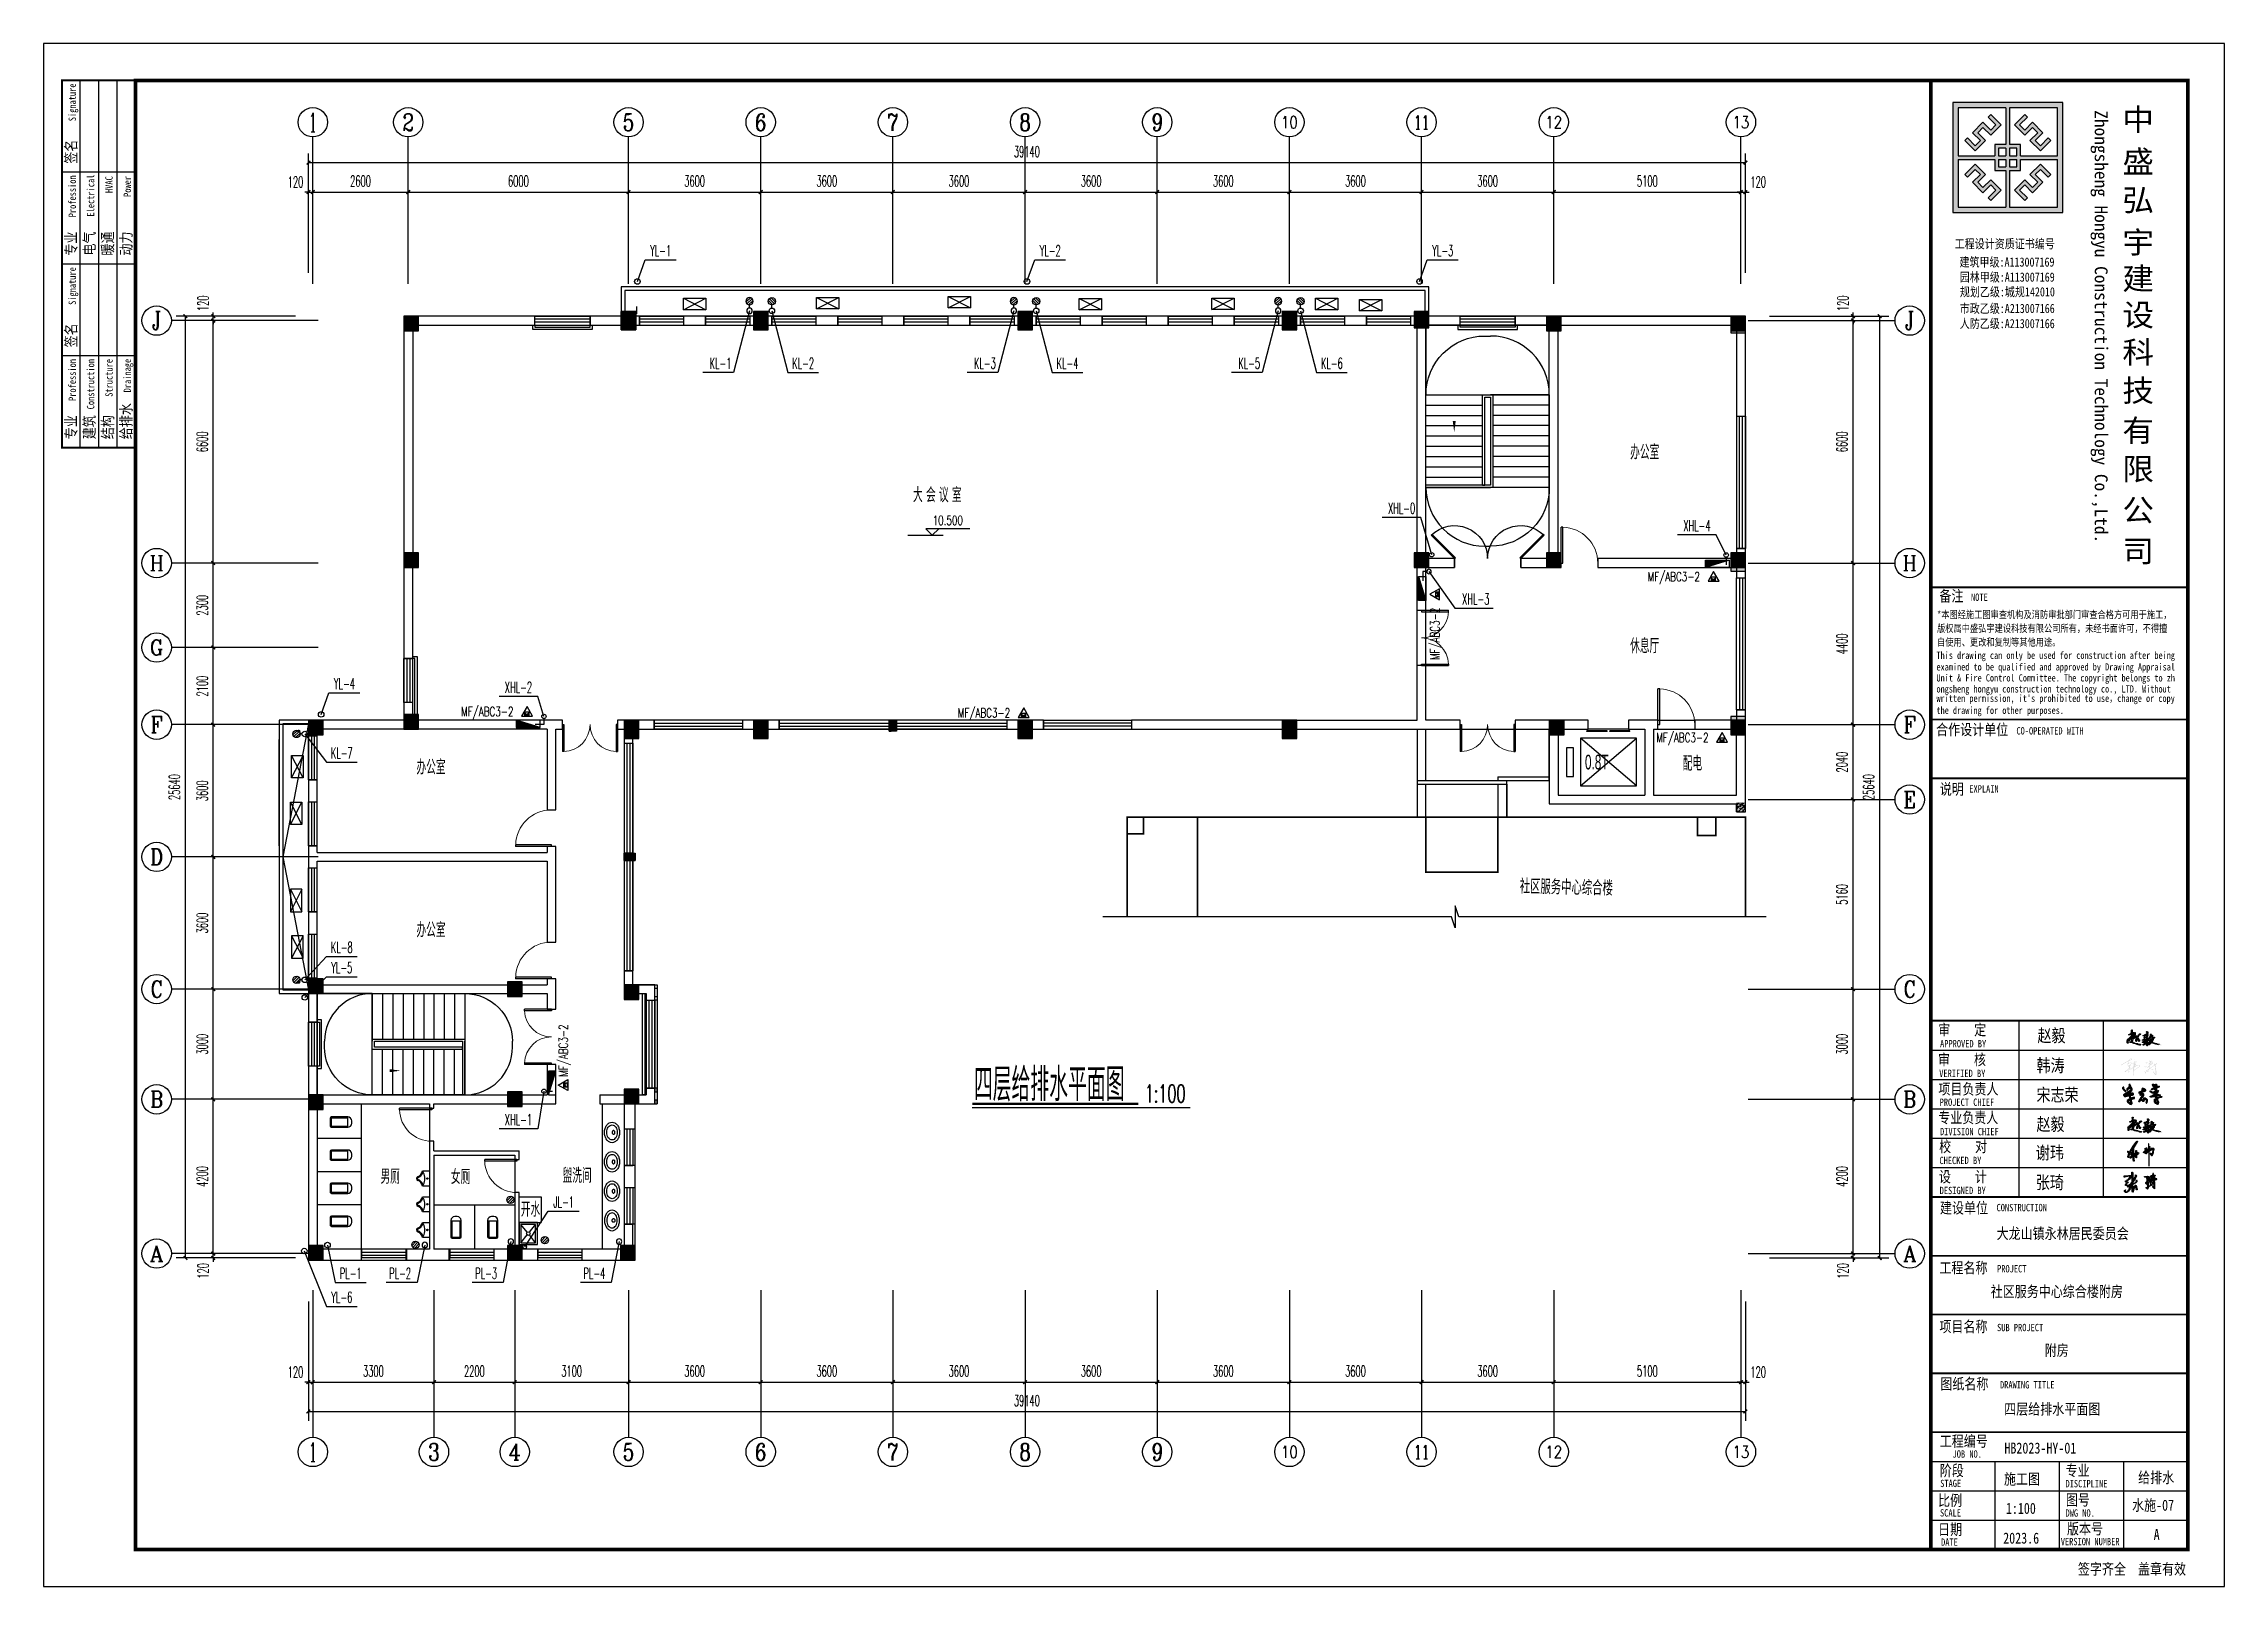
# Model space of a CAD drawing. Header units: inches. Extents: x -1293886 to -986005, y -15154 to 203628.
# Drawn here: x -1107431 to -1048031, y -15154 to 26846 of the extents above; entities that cross this region are included whole.
import ezdxf
from ezdxf.enums import TextEntityAlignment as Align

# ---------------------------------------------------------------- set-up
doc = ezdxf.new("R2010")
doc.units = ezdxf.units.IN
doc.header["$LTSCALE"] = 100
doc.header["$MEASUREMENT"] = 0
doc.linetypes.add('W_P', pattern=[7, 6, -1])
doc.layers.get('0').update_dxf_attribs({"color": 252})
for name, color, linetype in [('AXIS_TEXT', 7, 'Continuous'), ('PUB_HATCH', 8, 'Continuous'), ('PUB_WALL', 9, 'Continuous'), ('Q', 7, 'Continuous'), ('TK', 142, 'Continuous'), ('W_BIAOGE', 7, 'Continuous'), ('W_DIM_EV', 4, 'Continuous'), ('WCSB', 7, 'Continuous'), ('WP_F', 1, 'Continuous'), ('WP_F_LGBH', 4, 'Continuous'), ('WP_F_PJ', 7, 'Continuous'), ('WP_G', 3, 'Continuous'), ('WP_G_LGBH', 4, 'Continuous'), ('WP_P', 2, 'Continuous'), ('WP_P_LGBH', 4, 'Continuous'), ('WP_P_PJ', 7, 'Continuous'), ('WP_Y', 6, 'W_P'), ('WP_Y_LGBH', 4, 'Continuous'), ('WP_Y_PJ', 7, 'Continuous'), ('WW_PJ', 7, 'Continuous'), ('WZ', 6, 'Continuous'), ('XM', 7, 'Continuous'), ('管道', 3, 'Continuous')]:
    doc.layers.add(name, color=color, linetype=linetype)
doc.layers.add('COLU', color=2, linetype='Continuous', lineweight=30)
doc.layers.add('COLU-HATCH', color=7, linetype='Continuous', lineweight=25, true_color=0x5b5b5b)
doc.styles.add('_TCH_AXIS', font='COMPLEX', dxfattribs={"bigfont": 'GBCBIG'})
doc.styles.add('COMPLEX', font='COMPLEX')
doc.styles.add('DIM_FONT', font='bzxw.shx', dxfattribs={"width": 0.55, "bigfont": 'bzhz.shx'})
doc.styles.add('DXF', font='bzxw.shx', dxfattribs={"width": 0.7, "bigfont": 'bzhz.shx'})
doc.styles.add('HYZT1', font='SimSun.ttf', dxfattribs={"width": 0.8})
doc.styles.add('HYZT2', font='SIMHEI.TTF', dxfattribs={"width": 0.8})
doc.styles.add('HZ', font='SIMPLEX.SHX', dxfattribs={"width": 0.55, "bigfont": 'HZTXT.SHX'})
doc.styles.add('HZ2', font='ROMAND.SHX', dxfattribs={"width": 0.7, "bigfont": 'HZTXT.SHX'})
doc.styles.get("Standard").update_dxf_attribs({"font": 'txt.shx', "bigfont": 'bzhz.shx'})
doc.dimstyles.new('DIMN', dxfattribs={"dimtxt": 300, "dimasz": 100, "dimexe": 250, "dimexo": 300, "dimgap": 150, "dimtad": 1, "dimdec": 0, "dimzin": 0, "dimdsep": 46, "dimtxsty": 'DIM_FONT', "dimblk": 'ARCHTICK', "dimcen": 0.09, "dimclrt": 7, "dimazin": 2, "dimtfac": 1, "dimtdec": 0, "dimtix": 1, "dimtmove": 2, "dimatfit": 3, "dimldrblk": 'ARCHTICK', "dimfxl": 0, "dimtolj": 1, "dimtzin": 0, "dimarcsym": 0})

msp = doc.modelspace()

# ---------------------------------------------------------------- texts
at = {"layer": 'Q', "style": 'HYZT1', "width": 0.8}
for s, p in [('赵毅', (-1053122.7, -332)), ('韩涛', (-1053148.3, -1147.7)), ('宋志荣', (-1053148.3, -1947.7)), ('赵毅', (-1053148.3, -2747.7)), ('谢玮', (-1053167.6, -3524.3)), ('张琦', (-1053167.6, -4332))]:
    msp.add_text(s, height=350, dxfattribs=at).set_placement(p)
at = {"layer": 'W_BIAOGE', "width": 0.6}
for s, height, style, p in [('四层给排水平面图', 900, 'DIM_FONT', (-1082093.6, -1943.9)), ('1:100', 480, 'HZ', (-1077438.9, -1976.5))]:
    msp.add_text(s, height=height, dxfattribs=dict(at, style=style)).set_placement(p)
at = {"layer": 'WCSB', "style": 'DXF', "width": 0.6}
msp.add_text('开水', height=400, dxfattribs=at).set_placement((-1094433.6, -5090.4))
at = {"layer": 'WP_F_LGBH', "style": 'HZ2', "width": 0.55}
for s, p in [('XHL-0', (-1070442.8, 14047.3)), ('XHL-4', (-1062398.2, 13570.7)), ('XHL-3', (-1068422.8, 11573.2)), ('XHL-2', (-1094497.9, 9171.7)), ('XHL-1', (-1094497.9, -2596.7))]:
    msp.add_text(s, height=300, dxfattribs=at).set_placement(p, align=Align.CENTER)
at = {"layer": 'WP_G_LGBH', "style": 'HZ2', "width": 0.55}
msp.add_text('JL-1', height=300, dxfattribs=at).set_placement((-1093265.6, -4840), align=Align.CENTER)
at = {"layer": 'WP_P_LGBH', "style": 'HZ2', "width": 0.55}
for s, p in [('PL-1', (-1099066.3, -6782.1)), ('PL-2', (-1097721.1, -6782.1)), ('PL-3', (-1095377.9, -6782.1)), ('PL-4', (-1092429.7, -6782.1))]:
    msp.add_text(s, height=300, dxfattribs=at).set_placement(p, align=Align.CENTER)
at = {"layer": 'WP_Y_LGBH', "style": 'HZ2', "width": 0.55}
for s, p in [('YL-1', (-1090625.8, 21060.3)), ('YL-2', (-1080014.1, 21060.3)), ('YL-3', (-1069321.7, 21060.3)), ('KL-1', (-1088993, 17995.1)), ('KL-2', (-1086741.8, 17995.1)), ('KL-3', (-1081793, 17995.1)), ('KL-4', (-1079541.8, 17995.1)), ('KL-5', (-1074593, 17995.1)), ('KL-6', (-1072341.8, 17995.1)), ('YL-4', (-1099238.6, 9275)), ('KL-7', (-1099309.6, 7386.3)), ('KL-8', (-1099309.6, 2094.1)), ('YL-5', (-1099309.6, 1541.5)), ('YL-6', (-1099309.6, -7434.1))]:
    msp.add_text(s, height=300, dxfattribs=at).set_placement(p, align=Align.CENTER)
at = {"layer": 'WZ', "color": 1, "style": 'DXF', "width": 0.6}
for s, p in [('办公室', (-1064216.2, 15525.3)), ('大 会 议 室', (-1083750.2, 14360.6)), ('休息厅', (-1064216.2, 10250.6)), ('办公室', (-1097275.1, 6948.5)), ('0.8T', (-1065448.2, 7087.6)), ('配电', (-1062784.4, 7051.9)), ('办公室', (-1097275.1, 2518.3)), ('男厕', (-1098255.8, -4196.6)), ('女厕', (-1096338.2, -4206)), ('盥洗间', (-1093293.9, -4170.4)), ('开水', (-1094433.6, -5090.4))]:
    msp.add_text(s, height=400, dxfattribs=at).set_placement(p)
at = {"layer": 'WZ', "color": 1, "style": 'DXF', "width": 0.708902}
msp.add_text('社区服务中心综合楼', height=400, rotation=358.656151, dxfattribs=at).set_placement((-1067228.2, 3708.7), (-1064692.5, 3649.3), align=Align.FIT)
at = {"layer": 'XM', "style": 'HYZT1', "width": 0.8}
for s, p in [('大龙山镇永林居民委员会 ', (-1052354.1, -5546.6)), ('社区服务中心综合楼附房', (-1052596.1, -7125.8)), ('附房', (-1052596.1, -8725.8))]:
    msp.add_text(s, height=300, dxfattribs=at).set_placement(p, align=Align.MIDDLE_CENTER)
for s, p in [('四层给排水平面图', (-1054029.6, -10476.9)), ('HB2023-HY-01', (-1054022.8, -11537.6)), ('施工图', (-1054034.8, -12380)), ('给排水', (-1050380, -12340.4)), ('1:100', (-1053983.3, -13179.7)), ('水施-07', (-1050546, -13093.9)), ('A', (-1049957.4, -13889.9)), ('2023.6', (-1054056.5, -13989.4))]:
    msp.add_text(s, height=300, dxfattribs=at).set_placement(p)

# ---------------------------------------------------------------- blocks, each defined once
blk = doc.blocks.new('999')
at = {"layer": '管道'}
for p, q in [((-116, 57, 2400), (184, 57, 2400)), ((34, 207, 2400), (34, -93, 2400))]:
    blk.add_line(p, q, dxfattribs=at)
blk.add_circle((34, 57, 2400), 100, dxfattribs=at)
blk = doc.blocks.new('A$C33340155')
at = {"layer": '管道', "xscale": 0.25, "yscale": 0.25, "zscale": 0.25}
blk.add_blockref('999', (29, 23, -2662), dxfattribs=at)
blk = doc.blocks.new('A$C54E65C14')
at = {"color": 4, "extrusion": (0, 0, -1)}
for p, q in [((0, 636), (23, 660)), ((3073, 636), (3049, 660)), ((636, 0), (660, 23)), ((2436, 0), (2413, 23))]:
    blk.add_line(p, q, dxfattribs=at)
at = {"color": 4}
for p, q in [((636, 0), (0, 636)), ((660, 23), (23, 660)), ((2413, 23), (3049, 660)), ((2436, 0), (3073, 636))]:
    blk.add_line(p, q, dxfattribs=at)
at = {"color": 4, "extrusion": (0, 0, -1)}
for centre, start, end in [((-636, 0), 45, 180), ((-2436, 0), 0, 135)]:
    blk.add_arc(centre, 900, start, end, dxfattribs=at)
blk = doc.blocks.new('A$C364B5BE3')
at = {"layer": 'COLU-HATCH', "transparency": 33554687}
h = blk.add_hatch(color=256, dxfattribs=at)
h.paths.add_polyline_path([(38900, 12210), (39140, 12210), (39140, 12450), (38900, 12450)])
h.paths.add_polyline_path([(39140, 25250), (39140, 25700), (38740, 25700), (38740, 25250)])
h.paths.add_polyline_path([(39140, 18755), (39140, 19205), (38740, 19205), (38740, 18755)])
h.paths.add_polyline_path([(39140, 14355), (39140, 14805), (38740, 14805), (38740, 14355)])
h.paths.add_polyline_path([(33720, 25300), (34120, 25300), (34120, 25700), (33720, 25700)])
h.paths.add_polyline_path([(34120, 18860), (34120, 19260), (33720, 19260), (33720, 18860)])
h.paths.add_polyline_path([(33800, 14300), (34200, 14300), (34200, 14700), (33800, 14700)])
h.paths.add_polyline_path([(30520, 25380), (30520, 25830), (30120, 25830), (30120, 25380)])
h.paths.add_polyline_path([(30520, 18860), (30520, 19260), (30120, 19260), (30120, 18860)])
h.paths.add_polyline_path([(26920, 25330), (26920, 25830), (26520, 25830), (26520, 25330)])
h.paths.add_polyline_path([(26920, 14200), (26920, 14700), (26520, 14700), (26520, 14200)])
h.paths.add_polyline_path([(19720, 25330), (19720, 25830), (19320, 25830), (19320, 25330)])
h.paths.add_polyline_path([(19720, 14200), (19720, 14700), (19320, 14700), (19320, 14200)])
h.paths.add_polyline_path([(12520, 25330), (12520, 25830), (12120, 25830), (12120, 25330)])
h.paths.add_polyline_path([(12520, 14200), (12520, 14700), (12120, 14700), (12120, 14200)])
h.paths.add_polyline_path([(8920, 25330), (8920, 25830), (8520, 25830), (8520, 25330)])
h.paths.add_polyline_path([(9000, 14200), (9000, 14700), (8600, 14700), (8600, 14200)])
h.paths.add_polyline_path([(8600, 7100), (9000, 7100), (9000, 7500), (8600, 7500)])
h.paths.add_polyline_path([(8600, 4260), (9000, 4260), (9000, 4660), (8600, 4660)])
h.paths.add_polyline_path([(8500, 0), (8900, 0), (8900, 400), (8500, 400)])
h.paths.add_polyline_path([(5420, 7180), (5820, 7180), (5820, 7580), (5420, 7580)])
h.paths.add_polyline_path([(5420, 4180), (5820, 4180), (5820, 4580), (5420, 4580)])
h.paths.add_polyline_path([(5420, 0), (5820, 0), (5820, 400), (5420, 400)])
h.paths.add_polyline_path([(3000, 25300), (3000, 25700), (2600, 25700), (2600, 25300)])
h.paths.add_polyline_path([(3000, 18860), (3000, 19260), (2600, 19260), (2600, 18860)])
h.paths.add_polyline_path([(3000, 14460), (3000, 14860), (2600, 14860), (2600, 14460)])
h.paths.add_polyline_path([(0, 14300), (400, 14300), (400, 14700), (0, 14700)])
h.paths.add_polyline_path([(0, 7260), (400, 7260), (400, 7660), (0, 7660)])
h.paths.add_polyline_path([(0, 4100), (400, 4100), (400, 4500), (0, 4500)])
h.paths.add_polyline_path([(0, 0), (400, 0), (400, 400), (0, 400)])
at = {"layer": 'PUB_WALL'}
h = blk.add_hatch(dxfattribs=at)
h.set_pattern_fill('钢筋混凝土', color=256, scale=30)
h.set_pattern_definition([(45, (-1484153.734, 913765.92), (-53.0330086, 53.0330086), []), (50, (-1484153.73, 913765.92), (215.178055, -18.82564), [22.5, -247.5]), (355, (-1484153.73, 913765.92), (-41.6254, 225.65764), [18, -198]), (100.4514, (-1484135.8, 913764.35), (173.552815, 206.831863), [19.122057, -210.342634]), (46.1842, (-1484153.73, 913825.92), (320.172315, -49.655704), [33.75, -371.25]), (96.6356, (-1484127.05, 913821.78), (280.39881, 292.23536), [28.683086, -315.5139]), (351.1842, (-1484153.73, 913825.92), (280.398584, 292.23558), [27, -297]), (21, (-1484123.73, 913810.92), (179.072116, -120.785667), [22.5, -247.5]), (326, (-1484123.73, 913810.92), (72.9946, 217.545014), [18, -198]), (71.4514, (-1484108.81, 913800.86), (252.066789, 96.75915), [19.122057, -210.342634]), (37.5, (-1484153.734, 913765.92), (3.6479566, 99.868156), [0, -195.6, 0, -201, 0, -198.75]), (7.5, (-1484153.73, 913765.92), (78.920861, 118.3235136), [0, -114.6, 0, -191.1, 0, -75.75]), (327.5, (-1484220.634, 913765.92), (160.146731, -6.7664615), [0, -75, 0, -234, 0, -310.5]), (317.5, (-1484250.63, 913765.92), (174.955851, 30.031495), [0, -97.5, 0, -155.4, 0, -220.5])])
h.paths.add_polyline_path([(39209, 12210), (38900, 12210)])
h.paths.add_polyline_path([(39140, 12450), (38900, 12450), (38900, 12210), (39140, 12210)])
at = {"layer": 'COLU'}
for points in [[(3000, 25300), (3000, 25700), (2600, 25700), (2600, 25300)], [(8920, 25330), (8920, 25830), (8520, 25830), (8520, 25330)], [(12520, 25330), (12520, 25830), (12120, 25830), (12120, 25330)], [(19720, 25330), (19720, 25830), (19320, 25830), (19320, 25330)], [(26920, 25330), (26920, 25830), (26520, 25830), (26520, 25330)], [(30520, 25380), (30520, 25830), (30120, 25830), (30120, 25380)], [(33720, 25300), (34120, 25300), (34120, 25700), (33720, 25700)], [(39140, 25250), (39140, 25700), (38740, 25700), (38740, 25250)], [(3000, 18860), (3000, 19260), (2600, 19260), (2600, 18860)], [(30520, 18860), (30520, 19260), (30120, 19260), (30120, 18860)], [(34120, 18860), (34120, 19260), (33720, 19260), (33720, 18860)], [(39140, 18755), (39140, 19205), (38740, 19205), (38740, 18755)], [(3000, 14460), (3000, 14860), (2600, 14860), (2600, 14460)], [(0, 14300), (400, 14300), (400, 14700), (0, 14700)], [(9000, 14200), (9000, 14700), (8600, 14700), (8600, 14200)], [(12520, 14200), (12520, 14700), (12120, 14700), (12120, 14200)], [(19720, 14200), (19720, 14700), (19320, 14700), (19320, 14200)], [(26920, 14200), (26920, 14700), (26520, 14700), (26520, 14200)], [(33800, 14300), (34200, 14300), (34200, 14700), (33800, 14700)], [(39140, 14355), (39140, 14805), (38740, 14805), (38740, 14355)], [(0, 7260), (400, 7260), (400, 7660), (0, 7660)], [(5420, 7180), (5820, 7180), (5820, 7580), (5420, 7580)], [(8600, 7100), (9000, 7100), (9000, 7500), (8600, 7500)], [(0, 4100), (400, 4100), (400, 4500), (0, 4500)], [(5420, 4180), (5820, 4180), (5820, 4580), (5420, 4580)], [(8600, 4260), (9000, 4260), (9000, 4660), (8600, 4660)], [(0, 0), (400, 0), (400, 400), (0, 400)], [(5420, 0), (5820, 0), (5820, 400), (5420, 400)], [(8500, 0), (8900, 0), (8900, 400), (8500, 400)]]:
    blk.add_lwpolyline(points, close=True, dxfattribs=at)
at = {"layer": 'PUB_WALL', "const_width": 20}
blk.add_lwpolyline([(38900, 12210), (39140, 12210), (39140, 12450), (38900, 12450)], close=True, dxfattribs=at)
blk = doc.blocks.new('_ArchTick')
at = {"color": 0, "linetype": 'ByBlock', "const_width": 0.4}
blk.add_lwpolyline([(-0.5, -0.5), (0.5, 0.5)], dxfattribs=at)
blk = doc.blocks.new('*D246')
at = {"color": 0, "lineweight": -2}
for p, q in [((-1060347, -6094), (-1057897, -6094)), ((-1060347, -6214), (-1057897, -6214)), ((-1058147, -6094), (-1058147, -5994)), ((-1058147, -6214), (-1058147, -6094)), ((-1058147, -6214), (-1058147, -6314))]:
    blk.add_line(p, q, dxfattribs=at)
at = {"layer": 'Defpoints', "color": 0}
for p in [(-1060647, -6094), (-1060647, -6214), (-1058147, -6094)]:
    blk.add_point(p, dxfattribs=at)
at = {"color": 0, "lineweight": -2, "xscale": 100, "yscale": 100, "zscale": 100}
for p, rotation in [((-1058147, -6094), 270), ((-1058147, -6214), 90)]:
    blk.add_blockref('_ArchTick', p, dxfattribs=dict(at, rotation=rotation))
at = {"color": 7, "insert": (-1058422, -6564), "char_height": 300, "attachment_point": 5, "rotation": 90, "style": 'HZ'}
blk.add_mtext('\\A1;120', dxfattribs=at)
blk = doc.blocks.new('*D247')
at = {"color": 0, "lineweight": -2}
for p, q in [((-1060347, -1894), (-1057897, -1894)), ((-1058147, -6094), (-1058147, -1894)), ((-1060347, -6094), (-1057897, -6094))]:
    blk.add_line(p, q, dxfattribs=at)
at = {"layer": 'Defpoints', "color": 0}
for p in [(-1060647, -1894), (-1058147, -1894), (-1060647, -6094)]:
    blk.add_point(p, dxfattribs=at)
at = {"color": 0, "lineweight": -2, "xscale": 100, "yscale": 100, "zscale": 100}
for p, rotation in [((-1058147, -1894), 90), ((-1058147, -6094), 270)]:
    blk.add_blockref('_ArchTick', p, dxfattribs=dict(at, rotation=rotation))
at = {"color": 7, "insert": (-1058447, -3994), "char_height": 300, "attachment_point": 5, "rotation": 90, "style": 'HZ'}
blk.add_mtext('\\A1;4200', dxfattribs=at)
blk = doc.blocks.new('*D248')
at = {"color": 0, "lineweight": -2}
for p, q in [((-1060347, 1106), (-1057897, 1106)), ((-1058147, -1894), (-1058147, 1106)), ((-1060347, -1894), (-1057897, -1894))]:
    blk.add_line(p, q, dxfattribs=at)
at = {"layer": 'Defpoints', "color": 0}
for p in [(-1060647, 1106), (-1058147, 1106), (-1060647, -1894)]:
    blk.add_point(p, dxfattribs=at)
at = {"color": 0, "lineweight": -2, "xscale": 100, "yscale": 100, "zscale": 100}
for p, rotation in [((-1058147, 1106), 90), ((-1058147, -1894), 270)]:
    blk.add_blockref('_ArchTick', p, dxfattribs=dict(at, rotation=rotation))
at = {"color": 7, "insert": (-1058447, -394), "char_height": 300, "attachment_point": 5, "rotation": 90, "style": 'HZ'}
blk.add_mtext('\\A1;3000', dxfattribs=at)
blk = doc.blocks.new('*D249')
at = {"color": 0, "lineweight": -2}
for p, q in [((-1060347, 6266), (-1057897, 6266)), ((-1058147, 1106), (-1058147, 6266)), ((-1060347, 1106), (-1057897, 1106))]:
    blk.add_line(p, q, dxfattribs=at)
at = {"layer": 'Defpoints', "color": 0}
for p in [(-1060647, 6266), (-1058147, 6266), (-1060647, 1106)]:
    blk.add_point(p, dxfattribs=at)
at = {"color": 0, "lineweight": -2, "xscale": 100, "yscale": 100, "zscale": 100}
for p, rotation in [((-1058147, 6266), 90), ((-1058147, 1106), 270)]:
    blk.add_blockref('_ArchTick', p, dxfattribs=dict(at, rotation=rotation))
at = {"color": 7, "insert": (-1058447, 3686), "char_height": 300, "attachment_point": 5, "rotation": 90, "style": 'HZ'}
blk.add_mtext('\\A1;5160', dxfattribs=at)
blk = doc.blocks.new('*D250')
at = {"color": 0, "lineweight": -2}
for p, q in [((-1060347, 8306), (-1057897, 8306)), ((-1058147, 6266), (-1058147, 8306)), ((-1060347, 6266), (-1057897, 6266))]:
    blk.add_line(p, q, dxfattribs=at)
at = {"layer": 'Defpoints', "color": 0}
for p in [(-1060647, 8306), (-1058147, 8306), (-1060647, 6266)]:
    blk.add_point(p, dxfattribs=at)
at = {"color": 0, "lineweight": -2, "xscale": 100, "yscale": 100, "zscale": 100}
for p, rotation in [((-1058147, 8306), 90), ((-1058147, 6266), 270)]:
    blk.add_blockref('_ArchTick', p, dxfattribs=dict(at, rotation=rotation))
at = {"color": 7, "insert": (-1058447, 7286), "char_height": 300, "attachment_point": 5, "rotation": 90, "style": 'HZ'}
blk.add_mtext('\\A1;2040', dxfattribs=at)
blk = doc.blocks.new('*D251')
at = {"color": 0, "lineweight": -2}
for p, q in [((-1060347, 12706), (-1057897, 12706)), ((-1058147, 8306), (-1058147, 12706)), ((-1060347, 8306), (-1057897, 8306))]:
    blk.add_line(p, q, dxfattribs=at)
at = {"layer": 'Defpoints', "color": 0}
for p in [(-1060647, 12706), (-1058147, 12706), (-1060647, 8306)]:
    blk.add_point(p, dxfattribs=at)
at = {"color": 0, "lineweight": -2, "xscale": 100, "yscale": 100, "zscale": 100}
for p, rotation in [((-1058147, 12706), 90), ((-1058147, 8306), 270)]:
    blk.add_blockref('_ArchTick', p, dxfattribs=dict(at, rotation=rotation))
at = {"color": 7, "insert": (-1058447, 10506), "char_height": 300, "attachment_point": 5, "rotation": 90, "style": 'HZ'}
blk.add_mtext('\\A1;4400', dxfattribs=at)
blk = doc.blocks.new('*D252')
at = {"color": 0, "lineweight": -2}
for p, q in [((-1060347, 19306), (-1057897, 19306)), ((-1058147, 12706), (-1058147, 19306)), ((-1060347, 12706), (-1057897, 12706))]:
    blk.add_line(p, q, dxfattribs=at)
at = {"layer": 'Defpoints', "color": 0}
for p in [(-1060647, 19306), (-1058147, 19306), (-1060647, 12706)]:
    blk.add_point(p, dxfattribs=at)
at = {"color": 0, "lineweight": -2, "xscale": 100, "yscale": 100, "zscale": 100}
for p, rotation in [((-1058147, 19306), 90), ((-1058147, 12706), 270)]:
    blk.add_blockref('_ArchTick', p, dxfattribs=dict(at, rotation=rotation))
at = {"color": 7, "insert": (-1058447, 16006), "char_height": 300, "attachment_point": 5, "rotation": 90, "style": 'HZ'}
blk.add_mtext('\\A1;6600', dxfattribs=at)
blk = doc.blocks.new('*D253')
at = {"color": 0, "lineweight": -2}
for p, q in [((-1060347, 19426), (-1057897, 19426)), ((-1060347, 19306), (-1057897, 19306)), ((-1058147, 19426), (-1058147, 19526)), ((-1058147, 19306), (-1058147, 19426)), ((-1058147, 19306), (-1058147, 19206))]:
    blk.add_line(p, q, dxfattribs=at)
at = {"layer": 'Defpoints', "color": 0}
for p in [(-1060647, 19426), (-1060647, 19306), (-1058147, 19426)]:
    blk.add_point(p, dxfattribs=at)
at = {"color": 0, "lineweight": -2, "xscale": 100, "yscale": 100, "zscale": 100}
for p, rotation in [((-1058147, 19426), 270), ((-1058147, 19306), 90)]:
    blk.add_blockref('_ArchTick', p, dxfattribs=dict(at, rotation=rotation))
at = {"color": 7, "insert": (-1058422, 19776), "char_height": 300, "attachment_point": 5, "rotation": 90, "style": 'HZ'}
blk.add_mtext('\\A1;120', dxfattribs=at)
blk = doc.blocks.new('*D254')
at = {"color": 0, "lineweight": -2}
for p, q in [((-1060420, 19426), (-1057170, 19426)), ((-1057420, -6214), (-1057420, 19426)), ((-1060420, -6214), (-1057170, -6214))]:
    blk.add_line(p, q, dxfattribs=at)
at = {"layer": 'Defpoints', "color": 0}
for p in [(-1060720, 19426), (-1057420, 19426), (-1060720, -6214)]:
    blk.add_point(p, dxfattribs=at)
at = {"color": 0, "lineweight": -2, "xscale": 100, "yscale": 100, "zscale": 100}
for p, rotation in [((-1057420, 19426), 90), ((-1057420, -6214), 270)]:
    blk.add_blockref('_ArchTick', p, dxfattribs=dict(at, rotation=rotation))
at = {"color": 7, "insert": (-1057720, 6606), "char_height": 300, "attachment_point": 5, "rotation": 90, "style": 'HZ'}
blk.add_mtext('\\A1;25640', dxfattribs=at)
blk = doc.blocks.new('*D255')
at = {"color": 0, "lineweight": -2}
for p, q in [((-1100611, -6094), (-1103061, -6094)), ((-1100611, -6214), (-1103061, -6214)), ((-1102811, -6094), (-1102811, -5994)), ((-1102811, -6214), (-1102811, -6094)), ((-1102811, -6214), (-1102811, -6314))]:
    blk.add_line(p, q, dxfattribs=at)
at = {"layer": 'Defpoints', "color": 0}
for p in [(-1102811, -6094), (-1100311, -6094), (-1100311, -6214)]:
    blk.add_point(p, dxfattribs=at)
at = {"color": 0, "lineweight": -2, "xscale": 100, "yscale": 100, "zscale": 100}
for p, rotation in [((-1102811, -6094), 270), ((-1102811, -6214), 90)]:
    blk.add_blockref('_ArchTick', p, dxfattribs=dict(at, rotation=rotation))
at = {"color": 7, "insert": (-1103086, -6564), "char_height": 300, "attachment_point": 5, "rotation": 90, "style": 'HZ'}
blk.add_mtext('\\A1;120', dxfattribs=at)
blk = doc.blocks.new('*D256')
at = {"color": 0, "lineweight": -2}
for p, q in [((-1100611, -1894), (-1103061, -1894)), ((-1102811, -6094), (-1102811, -1894)), ((-1100611, -6094), (-1103061, -6094))]:
    blk.add_line(p, q, dxfattribs=at)
at = {"layer": 'Defpoints', "color": 0}
for p in [(-1102811, -1894), (-1100311, -1894), (-1100311, -6094)]:
    blk.add_point(p, dxfattribs=at)
at = {"color": 0, "lineweight": -2, "xscale": 100, "yscale": 100, "zscale": 100}
for p, rotation in [((-1102811, -1894), 90), ((-1102811, -6094), 270)]:
    blk.add_blockref('_ArchTick', p, dxfattribs=dict(at, rotation=rotation))
at = {"color": 7, "insert": (-1103111, -3994), "char_height": 300, "attachment_point": 5, "rotation": 90, "style": 'HZ'}
blk.add_mtext('\\A1;4200', dxfattribs=at)
blk = doc.blocks.new('*D257')
at = {"color": 0, "lineweight": -2}
for p, q in [((-1100611, 1106), (-1103061, 1106)), ((-1102811, -1894), (-1102811, 1106)), ((-1100611, -1894), (-1103061, -1894))]:
    blk.add_line(p, q, dxfattribs=at)
at = {"layer": 'Defpoints', "color": 0}
for p in [(-1102811, 1106), (-1100311, 1106), (-1100311, -1894)]:
    blk.add_point(p, dxfattribs=at)
at = {"color": 0, "lineweight": -2, "xscale": 100, "yscale": 100, "zscale": 100}
for p, rotation in [((-1102811, 1106), 90), ((-1102811, -1894), 270)]:
    blk.add_blockref('_ArchTick', p, dxfattribs=dict(at, rotation=rotation))
at = {"color": 7, "insert": (-1103111, -394), "char_height": 300, "attachment_point": 5, "rotation": 90, "style": 'HZ'}
blk.add_mtext('\\A1;3000', dxfattribs=at)
blk = doc.blocks.new('*D258')
at = {"color": 0, "lineweight": -2}
for p, q in [((-1100611, 4706), (-1103061, 4706)), ((-1102811, 1106), (-1102811, 4706)), ((-1100611, 1106), (-1103061, 1106))]:
    blk.add_line(p, q, dxfattribs=at)
at = {"layer": 'Defpoints', "color": 0}
for p in [(-1102811, 4706), (-1100311, 4706), (-1100311, 1106)]:
    blk.add_point(p, dxfattribs=at)
at = {"color": 0, "lineweight": -2, "xscale": 100, "yscale": 100, "zscale": 100}
for p, rotation in [((-1102811, 4706), 90), ((-1102811, 1106), 270)]:
    blk.add_blockref('_ArchTick', p, dxfattribs=dict(at, rotation=rotation))
at = {"color": 7, "insert": (-1103111, 2906), "char_height": 300, "attachment_point": 5, "rotation": 90, "style": 'HZ'}
blk.add_mtext('\\A1;3600', dxfattribs=at)
blk = doc.blocks.new('*D259')
at = {"color": 0, "lineweight": -2}
for p, q in [((-1100611, 8306), (-1103061, 8306)), ((-1102811, 4706), (-1102811, 8306)), ((-1100611, 4706), (-1103061, 4706))]:
    blk.add_line(p, q, dxfattribs=at)
at = {"layer": 'Defpoints', "color": 0}
for p in [(-1102811, 8306), (-1100311, 8306), (-1100311, 4706)]:
    blk.add_point(p, dxfattribs=at)
at = {"color": 0, "lineweight": -2, "xscale": 100, "yscale": 100, "zscale": 100}
for p, rotation in [((-1102811, 8306), 90), ((-1102811, 4706), 270)]:
    blk.add_blockref('_ArchTick', p, dxfattribs=dict(at, rotation=rotation))
at = {"color": 7, "insert": (-1103111, 6506), "char_height": 300, "attachment_point": 5, "rotation": 90, "style": 'HZ'}
blk.add_mtext('\\A1;3600', dxfattribs=at)
blk = doc.blocks.new('*D260')
at = {"color": 0, "lineweight": -2}
for p, q in [((-1100611, 10406), (-1103061, 10406)), ((-1102811, 8306), (-1102811, 10406)), ((-1100611, 8306), (-1103061, 8306))]:
    blk.add_line(p, q, dxfattribs=at)
at = {"layer": 'Defpoints', "color": 0}
for p in [(-1102811, 10406), (-1100311, 10406), (-1100311, 8306)]:
    blk.add_point(p, dxfattribs=at)
at = {"color": 0, "lineweight": -2, "xscale": 100, "yscale": 100, "zscale": 100}
for p, rotation in [((-1102811, 10406), 90), ((-1102811, 8306), 270)]:
    blk.add_blockref('_ArchTick', p, dxfattribs=dict(at, rotation=rotation))
at = {"color": 7, "insert": (-1103111, 9356), "char_height": 300, "attachment_point": 5, "rotation": 90, "style": 'HZ'}
blk.add_mtext('\\A1;2100', dxfattribs=at)
blk = doc.blocks.new('*D261')
at = {"color": 0, "lineweight": -2}
for p, q in [((-1100611, 12706), (-1103061, 12706)), ((-1102811, 10406), (-1102811, 12706)), ((-1100611, 10406), (-1103061, 10406))]:
    blk.add_line(p, q, dxfattribs=at)
at = {"layer": 'Defpoints', "color": 0}
for p in [(-1102811, 12706), (-1100311, 12706), (-1100311, 10406)]:
    blk.add_point(p, dxfattribs=at)
at = {"color": 0, "lineweight": -2, "xscale": 100, "yscale": 100, "zscale": 100}
for p, rotation in [((-1102811, 12706), 90), ((-1102811, 10406), 270)]:
    blk.add_blockref('_ArchTick', p, dxfattribs=dict(at, rotation=rotation))
at = {"color": 7, "insert": (-1103111, 11556), "char_height": 300, "attachment_point": 5, "rotation": 90, "style": 'HZ'}
blk.add_mtext('\\A1;2300', dxfattribs=at)
blk = doc.blocks.new('*D262')
at = {"color": 0, "lineweight": -2}
for p, q in [((-1100611, 19306), (-1103061, 19306)), ((-1102811, 12706), (-1102811, 19306)), ((-1100611, 12706), (-1103061, 12706))]:
    blk.add_line(p, q, dxfattribs=at)
at = {"layer": 'Defpoints', "color": 0}
for p in [(-1102811, 19306), (-1100311, 19306), (-1100311, 12706)]:
    blk.add_point(p, dxfattribs=at)
at = {"color": 0, "lineweight": -2, "xscale": 100, "yscale": 100, "zscale": 100}
for p, rotation in [((-1102811, 19306), 90), ((-1102811, 12706), 270)]:
    blk.add_blockref('_ArchTick', p, dxfattribs=dict(at, rotation=rotation))
at = {"color": 7, "insert": (-1103111, 16006), "char_height": 300, "attachment_point": 5, "rotation": 90, "style": 'HZ'}
blk.add_mtext('\\A1;6600', dxfattribs=at)
blk = doc.blocks.new('*D263')
at = {"color": 0, "lineweight": -2}
for p, q in [((-1100611, 19426), (-1103061, 19426)), ((-1100611, 19306), (-1103061, 19306)), ((-1102811, 19426), (-1102811, 19526)), ((-1102811, 19306), (-1102811, 19426)), ((-1102811, 19306), (-1102811, 19206))]:
    blk.add_line(p, q, dxfattribs=at)
at = {"layer": 'Defpoints', "color": 0}
for p in [(-1102811, 19426), (-1100311, 19426), (-1100311, 19306)]:
    blk.add_point(p, dxfattribs=at)
at = {"color": 0, "lineweight": -2, "xscale": 100, "yscale": 100, "zscale": 100}
for p, rotation in [((-1102811, 19426), 270), ((-1102811, 19306), 90)]:
    blk.add_blockref('_ArchTick', p, dxfattribs=dict(at, rotation=rotation))
at = {"color": 7, "insert": (-1103086, 19776), "char_height": 300, "attachment_point": 5, "rotation": 90, "style": 'HZ'}
blk.add_mtext('\\A1;120', dxfattribs=at)
blk = doc.blocks.new('*D264')
at = {"color": 0, "lineweight": -2}
for p, q in [((-1100568, 19426), (-1103818, 19426)), ((-1103568, -6214), (-1103568, 19426)), ((-1100568, -6214), (-1103818, -6214))]:
    blk.add_line(p, q, dxfattribs=at)
at = {"layer": 'Defpoints', "color": 0}
for p in [(-1103568, 19426), (-1100268, 19426), (-1100268, -6214)]:
    blk.add_point(p, dxfattribs=at)
at = {"color": 0, "lineweight": -2, "xscale": 100, "yscale": 100, "zscale": 100}
for p, rotation in [((-1103568, 19426), 90), ((-1103568, -6214), 270)]:
    blk.add_blockref('_ArchTick', p, dxfattribs=dict(at, rotation=rotation))
at = {"color": 7, "insert": (-1103868, 6606), "char_height": 300, "attachment_point": 5, "rotation": 90, "style": 'HZ'}
blk.add_mtext('\\A1;25640', dxfattribs=at)
blk = doc.blocks.new('*D265')
at = {"color": 0, "lineweight": -2}
for p, q in [((-1100219, 22806), (-1100319, 22806)), ((-1100219, 20606), (-1100219, 23056)), ((-1100219, 22806), (-1100099, 22806)), ((-1100099, 20606), (-1100099, 23056)), ((-1100099, 22806), (-1099999, 22806))]:
    blk.add_line(p, q, dxfattribs=at)
at = {"layer": 'Defpoints', "color": 0}
for p in [(-1100099, 22806), (-1100219, 20306), (-1100099, 20306)]:
    blk.add_point(p, dxfattribs=at)
at = {"color": 0, "lineweight": -2, "xscale": 100, "yscale": 100, "zscale": 100}
blk.add_blockref('_ArchTick', (-1100219, 22806), dxfattribs=at)
at = {"color": 0, "lineweight": -2, "xscale": 100, "yscale": 100, "zscale": 100, "rotation": 180}
blk.add_blockref('_ArchTick', (-1100099, 22806), dxfattribs=at)
at = {"color": 7, "insert": (-1100569, 23081), "char_height": 300, "attachment_point": 5, "style": 'HZ'}
blk.add_mtext('\\A1;120', dxfattribs=at)
blk = doc.blocks.new('*D266')
at = {"color": 0, "lineweight": -2}
for p, q in [((-1100099, 20606), (-1100099, 23056)), ((-1100099, 22806), (-1097499, 22806)), ((-1097499, 20606), (-1097499, 23056))]:
    blk.add_line(p, q, dxfattribs=at)
at = {"layer": 'Defpoints', "color": 0}
for p in [(-1097499, 22806), (-1100099, 20306), (-1097499, 20306)]:
    blk.add_point(p, dxfattribs=at)
at = {"color": 0, "lineweight": -2, "xscale": 100, "yscale": 100, "zscale": 100, "rotation": 180}
blk.add_blockref('_ArchTick', (-1100099, 22806), dxfattribs=at)
at = {"color": 0, "lineweight": -2, "xscale": 100, "yscale": 100, "zscale": 100}
blk.add_blockref('_ArchTick', (-1097499, 22806), dxfattribs=at)
at = {"color": 7, "insert": (-1098799, 23106), "char_height": 300, "attachment_point": 5, "style": 'HZ'}
blk.add_mtext('\\A1;2600', dxfattribs=at)
blk = doc.blocks.new('*D267')
at = {"color": 0, "lineweight": -2}
for p, q in [((-1097499, 20606), (-1097499, 23056)), ((-1097499, 22806), (-1091499, 22806)), ((-1091499, 20606), (-1091499, 23056))]:
    blk.add_line(p, q, dxfattribs=at)
at = {"layer": 'Defpoints', "color": 0}
for p in [(-1091499, 22806), (-1097499, 20306), (-1091499, 20306)]:
    blk.add_point(p, dxfattribs=at)
at = {"color": 0, "lineweight": -2, "xscale": 100, "yscale": 100, "zscale": 100, "rotation": 180}
blk.add_blockref('_ArchTick', (-1097499, 22806), dxfattribs=at)
at = {"color": 0, "lineweight": -2, "xscale": 100, "yscale": 100, "zscale": 100}
blk.add_blockref('_ArchTick', (-1091499, 22806), dxfattribs=at)
at = {"color": 7, "insert": (-1094499, 23106), "char_height": 300, "attachment_point": 5, "style": 'HZ'}
blk.add_mtext('\\A1;6000', dxfattribs=at)
blk = doc.blocks.new('*D268')
at = {"color": 0, "lineweight": -2}
for p, q in [((-1091499, 20606), (-1091499, 23056)), ((-1091499, 22806), (-1087899, 22806)), ((-1087899, 20606), (-1087899, 23056))]:
    blk.add_line(p, q, dxfattribs=at)
at = {"layer": 'Defpoints', "color": 0}
for p in [(-1087899, 22806), (-1091499, 20306), (-1087899, 20306)]:
    blk.add_point(p, dxfattribs=at)
at = {"color": 0, "lineweight": -2, "xscale": 100, "yscale": 100, "zscale": 100, "rotation": 180}
blk.add_blockref('_ArchTick', (-1091499, 22806), dxfattribs=at)
at = {"color": 0, "lineweight": -2, "xscale": 100, "yscale": 100, "zscale": 100}
blk.add_blockref('_ArchTick', (-1087899, 22806), dxfattribs=at)
at = {"color": 7, "insert": (-1089699, 23106), "char_height": 300, "attachment_point": 5, "style": 'HZ'}
blk.add_mtext('\\A1;3600', dxfattribs=at)
blk = doc.blocks.new('*D269')
at = {"color": 0, "lineweight": -2}
for p, q in [((-1087899, 20606), (-1087899, 23056)), ((-1087899, 22806), (-1084299, 22806)), ((-1084299, 20606), (-1084299, 23056))]:
    blk.add_line(p, q, dxfattribs=at)
at = {"layer": 'Defpoints', "color": 0}
for p in [(-1084299, 22806), (-1087899, 20306), (-1084299, 20306)]:
    blk.add_point(p, dxfattribs=at)
at = {"color": 0, "lineweight": -2, "xscale": 100, "yscale": 100, "zscale": 100, "rotation": 180}
blk.add_blockref('_ArchTick', (-1087899, 22806), dxfattribs=at)
at = {"color": 0, "lineweight": -2, "xscale": 100, "yscale": 100, "zscale": 100}
blk.add_blockref('_ArchTick', (-1084299, 22806), dxfattribs=at)
at = {"color": 7, "insert": (-1086099, 23106), "char_height": 300, "attachment_point": 5, "style": 'HZ'}
blk.add_mtext('\\A1;3600', dxfattribs=at)
blk = doc.blocks.new('*D270')
at = {"color": 0, "lineweight": -2}
for p, q in [((-1084299, 20606), (-1084299, 23056)), ((-1084299, 22806), (-1080699, 22806)), ((-1080699, 20606), (-1080699, 23056))]:
    blk.add_line(p, q, dxfattribs=at)
at = {"layer": 'Defpoints', "color": 0}
for p in [(-1080699, 22806), (-1084299, 20306), (-1080699, 20306)]:
    blk.add_point(p, dxfattribs=at)
at = {"color": 0, "lineweight": -2, "xscale": 100, "yscale": 100, "zscale": 100, "rotation": 180}
blk.add_blockref('_ArchTick', (-1084299, 22806), dxfattribs=at)
at = {"color": 0, "lineweight": -2, "xscale": 100, "yscale": 100, "zscale": 100}
blk.add_blockref('_ArchTick', (-1080699, 22806), dxfattribs=at)
at = {"color": 7, "insert": (-1082499, 23106), "char_height": 300, "attachment_point": 5, "style": 'HZ'}
blk.add_mtext('\\A1;3600', dxfattribs=at)
blk = doc.blocks.new('*D271')
at = {"color": 0, "lineweight": -2}
for p, q in [((-1080699, 20606), (-1080699, 23056)), ((-1080699, 22806), (-1077099, 22806)), ((-1077099, 20606), (-1077099, 23056))]:
    blk.add_line(p, q, dxfattribs=at)
at = {"layer": 'Defpoints', "color": 0}
for p in [(-1077099, 22806), (-1080699, 20306), (-1077099, 20306)]:
    blk.add_point(p, dxfattribs=at)
at = {"color": 0, "lineweight": -2, "xscale": 100, "yscale": 100, "zscale": 100, "rotation": 180}
blk.add_blockref('_ArchTick', (-1080699, 22806), dxfattribs=at)
at = {"color": 0, "lineweight": -2, "xscale": 100, "yscale": 100, "zscale": 100}
blk.add_blockref('_ArchTick', (-1077099, 22806), dxfattribs=at)
at = {"color": 7, "insert": (-1078899, 23106), "char_height": 300, "attachment_point": 5, "style": 'HZ'}
blk.add_mtext('\\A1;3600', dxfattribs=at)
blk = doc.blocks.new('*D272')
at = {"color": 0, "lineweight": -2}
for p, q in [((-1077099, 20606), (-1077099, 23056)), ((-1077099, 22806), (-1073499, 22806)), ((-1073499, 20606), (-1073499, 23056))]:
    blk.add_line(p, q, dxfattribs=at)
at = {"layer": 'Defpoints', "color": 0}
for p in [(-1073499, 22806), (-1077099, 20306), (-1073499, 20306)]:
    blk.add_point(p, dxfattribs=at)
at = {"color": 0, "lineweight": -2, "xscale": 100, "yscale": 100, "zscale": 100, "rotation": 180}
blk.add_blockref('_ArchTick', (-1077099, 22806), dxfattribs=at)
at = {"color": 0, "lineweight": -2, "xscale": 100, "yscale": 100, "zscale": 100}
blk.add_blockref('_ArchTick', (-1073499, 22806), dxfattribs=at)
at = {"color": 7, "insert": (-1075299, 23106), "char_height": 300, "attachment_point": 5, "style": 'HZ'}
blk.add_mtext('\\A1;3600', dxfattribs=at)
blk = doc.blocks.new('*D273')
at = {"color": 0, "lineweight": -2}
for p, q in [((-1073499, 20606), (-1073499, 23056)), ((-1073499, 22806), (-1069899, 22806)), ((-1069899, 20606), (-1069899, 23056))]:
    blk.add_line(p, q, dxfattribs=at)
at = {"layer": 'Defpoints', "color": 0}
for p in [(-1069899, 22806), (-1073499, 20306), (-1069899, 20306)]:
    blk.add_point(p, dxfattribs=at)
at = {"color": 0, "lineweight": -2, "xscale": 100, "yscale": 100, "zscale": 100, "rotation": 180}
blk.add_blockref('_ArchTick', (-1073499, 22806), dxfattribs=at)
at = {"color": 0, "lineweight": -2, "xscale": 100, "yscale": 100, "zscale": 100}
blk.add_blockref('_ArchTick', (-1069899, 22806), dxfattribs=at)
at = {"color": 7, "insert": (-1071699, 23106), "char_height": 300, "attachment_point": 5, "style": 'HZ'}
blk.add_mtext('\\A1;3600', dxfattribs=at)
blk = doc.blocks.new('*D274')
at = {"color": 0, "lineweight": -2}
for p, q in [((-1069899, 20606), (-1069899, 23056)), ((-1069899, 22806), (-1066299, 22806)), ((-1066299, 20606), (-1066299, 23056))]:
    blk.add_line(p, q, dxfattribs=at)
at = {"layer": 'Defpoints', "color": 0}
for p in [(-1066299, 22806), (-1069899, 20306), (-1066299, 20306)]:
    blk.add_point(p, dxfattribs=at)
at = {"color": 0, "lineweight": -2, "xscale": 100, "yscale": 100, "zscale": 100, "rotation": 180}
blk.add_blockref('_ArchTick', (-1069899, 22806), dxfattribs=at)
at = {"color": 0, "lineweight": -2, "xscale": 100, "yscale": 100, "zscale": 100}
blk.add_blockref('_ArchTick', (-1066299, 22806), dxfattribs=at)
at = {"color": 7, "insert": (-1068099, 23106), "char_height": 300, "attachment_point": 5, "style": 'HZ'}
blk.add_mtext('\\A1;3600', dxfattribs=at)
blk = doc.blocks.new('*D275')
at = {"color": 0, "lineweight": -2}
for p, q in [((-1066299, 20606), (-1066299, 23056)), ((-1066299, 22806), (-1061199, 22806)), ((-1061199, 20606), (-1061199, 23056))]:
    blk.add_line(p, q, dxfattribs=at)
at = {"layer": 'Defpoints', "color": 0}
for p in [(-1061199, 22806), (-1066299, 20306), (-1061199, 20306)]:
    blk.add_point(p, dxfattribs=at)
at = {"color": 0, "lineweight": -2, "xscale": 100, "yscale": 100, "zscale": 100, "rotation": 180}
blk.add_blockref('_ArchTick', (-1066299, 22806), dxfattribs=at)
at = {"color": 0, "lineweight": -2, "xscale": 100, "yscale": 100, "zscale": 100}
blk.add_blockref('_ArchTick', (-1061199, 22806), dxfattribs=at)
at = {"color": 7, "insert": (-1063749, 23106), "char_height": 300, "attachment_point": 5, "style": 'HZ'}
blk.add_mtext('\\A1;5100', dxfattribs=at)
blk = doc.blocks.new('*D276')
at = {"color": 0, "lineweight": -2}
for p, q in [((-1061199, 22806), (-1061299, 22806)), ((-1061199, 20606), (-1061199, 23056)), ((-1061199, 22806), (-1061079, 22806)), ((-1061079, 20606), (-1061079, 23056)), ((-1061079, 22806), (-1060979, 22806))]:
    blk.add_line(p, q, dxfattribs=at)
at = {"layer": 'Defpoints', "color": 0}
for p in [(-1061079, 22806), (-1061199, 20306), (-1061079, 20306)]:
    blk.add_point(p, dxfattribs=at)
at = {"color": 0, "lineweight": -2, "xscale": 100, "yscale": 100, "zscale": 100}
blk.add_blockref('_ArchTick', (-1061199, 22806), dxfattribs=at)
at = {"color": 0, "lineweight": -2, "xscale": 100, "yscale": 100, "zscale": 100, "rotation": 180}
blk.add_blockref('_ArchTick', (-1061079, 22806), dxfattribs=at)
at = {"color": 7, "insert": (-1060729, 23081), "char_height": 300, "attachment_point": 5, "style": 'HZ'}
blk.add_mtext('\\A1;120', dxfattribs=at)
blk = doc.blocks.new('*D277')
at = {"color": 0, "lineweight": -2}
for p, q in [((-1100219, 20606), (-1100219, 23856)), ((-1061079, 20606), (-1061079, 23856)), ((-1100219, 23606), (-1061079, 23606))]:
    blk.add_line(p, q, dxfattribs=at)
at = {"layer": 'Defpoints', "color": 0}
for p in [(-1061079, 23606), (-1100219, 20306), (-1061079, 20306)]:
    blk.add_point(p, dxfattribs=at)
at = {"color": 0, "lineweight": -2, "xscale": 100, "yscale": 100, "zscale": 100, "rotation": 180}
blk.add_blockref('_ArchTick', (-1100219, 23606), dxfattribs=at)
at = {"color": 0, "lineweight": -2, "xscale": 100, "yscale": 100, "zscale": 100}
blk.add_blockref('_ArchTick', (-1061079, 23606), dxfattribs=at)
at = {"color": 7, "insert": (-1080649, 23906), "char_height": 300, "attachment_point": 5, "style": 'HZ'}
blk.add_mtext('\\A1;39140', dxfattribs=at)
blk = doc.blocks.new('*D278')
at = {"color": 0, "lineweight": -2}
for p, q in [((-1100219, -7394), (-1100219, -9844)), ((-1100099, -7394), (-1100099, -9844)), ((-1100219, -9594), (-1100319, -9594)), ((-1100219, -9594), (-1100099, -9594)), ((-1100099, -9594), (-1099999, -9594))]:
    blk.add_line(p, q, dxfattribs=at)
at = {"layer": 'Defpoints', "color": 0}
for p in [(-1100219, -7094), (-1100099, -7094), (-1100099, -9594)]:
    blk.add_point(p, dxfattribs=at)
at = {"color": 0, "lineweight": -2, "xscale": 100, "yscale": 100, "zscale": 100}
blk.add_blockref('_ArchTick', (-1100219, -9594), dxfattribs=at)
at = {"color": 0, "lineweight": -2, "xscale": 100, "yscale": 100, "zscale": 100, "rotation": 180}
blk.add_blockref('_ArchTick', (-1100099, -9594), dxfattribs=at)
at = {"color": 7, "insert": (-1100569, -9319), "char_height": 300, "attachment_point": 5, "style": 'HZ'}
blk.add_mtext('\\A1;120', dxfattribs=at)
blk = doc.blocks.new('*D279')
at = {"color": 0, "lineweight": -2}
for p, q in [((-1100099, -7394), (-1100099, -9844)), ((-1096799, -7394), (-1096799, -9844)), ((-1100099, -9594), (-1096799, -9594))]:
    blk.add_line(p, q, dxfattribs=at)
at = {"layer": 'Defpoints', "color": 0}
for p in [(-1100099, -7094), (-1096799, -7094), (-1096799, -9594)]:
    blk.add_point(p, dxfattribs=at)
at = {"color": 0, "lineweight": -2, "xscale": 100, "yscale": 100, "zscale": 100, "rotation": 180}
blk.add_blockref('_ArchTick', (-1100099, -9594), dxfattribs=at)
at = {"color": 0, "lineweight": -2, "xscale": 100, "yscale": 100, "zscale": 100}
blk.add_blockref('_ArchTick', (-1096799, -9594), dxfattribs=at)
at = {"color": 7, "insert": (-1098449, -9294), "char_height": 300, "attachment_point": 5, "style": 'HZ'}
blk.add_mtext('\\A1;3300', dxfattribs=at)
blk = doc.blocks.new('*D280')
at = {"color": 0, "lineweight": -2}
for p, q in [((-1096799, -7394), (-1096799, -9844)), ((-1094599, -7394), (-1094599, -9844)), ((-1096799, -9594), (-1094599, -9594))]:
    blk.add_line(p, q, dxfattribs=at)
at = {"layer": 'Defpoints', "color": 0}
for p in [(-1096799, -7094), (-1094599, -7094), (-1094599, -9594)]:
    blk.add_point(p, dxfattribs=at)
at = {"color": 0, "lineweight": -2, "xscale": 100, "yscale": 100, "zscale": 100, "rotation": 180}
blk.add_blockref('_ArchTick', (-1096799, -9594), dxfattribs=at)
at = {"color": 0, "lineweight": -2, "xscale": 100, "yscale": 100, "zscale": 100}
blk.add_blockref('_ArchTick', (-1094599, -9594), dxfattribs=at)
at = {"color": 7, "insert": (-1095699, -9294), "char_height": 300, "attachment_point": 5, "style": 'HZ'}
blk.add_mtext('\\A1;2200', dxfattribs=at)
blk = doc.blocks.new('*D281')
at = {"color": 0, "lineweight": -2}
for p, q in [((-1094599, -7394), (-1094599, -9844)), ((-1091499, -7394), (-1091499, -9844)), ((-1094599, -9594), (-1091499, -9594))]:
    blk.add_line(p, q, dxfattribs=at)
at = {"layer": 'Defpoints', "color": 0}
for p in [(-1094599, -7094), (-1091499, -7094), (-1091499, -9594)]:
    blk.add_point(p, dxfattribs=at)
at = {"color": 0, "lineweight": -2, "xscale": 100, "yscale": 100, "zscale": 100, "rotation": 180}
blk.add_blockref('_ArchTick', (-1094599, -9594), dxfattribs=at)
at = {"color": 0, "lineweight": -2, "xscale": 100, "yscale": 100, "zscale": 100}
blk.add_blockref('_ArchTick', (-1091499, -9594), dxfattribs=at)
at = {"color": 7, "insert": (-1093049, -9294), "char_height": 300, "attachment_point": 5, "style": 'HZ'}
blk.add_mtext('\\A1;3100', dxfattribs=at)
blk = doc.blocks.new('*D282')
at = {"color": 0, "lineweight": -2}
for p, q in [((-1091499, -7394), (-1091499, -9844)), ((-1087899, -7394), (-1087899, -9844)), ((-1091499, -9594), (-1087899, -9594))]:
    blk.add_line(p, q, dxfattribs=at)
at = {"layer": 'Defpoints', "color": 0}
for p in [(-1091499, -7094), (-1087899, -7094), (-1087899, -9594)]:
    blk.add_point(p, dxfattribs=at)
at = {"color": 0, "lineweight": -2, "xscale": 100, "yscale": 100, "zscale": 100, "rotation": 180}
blk.add_blockref('_ArchTick', (-1091499, -9594), dxfattribs=at)
at = {"color": 0, "lineweight": -2, "xscale": 100, "yscale": 100, "zscale": 100}
blk.add_blockref('_ArchTick', (-1087899, -9594), dxfattribs=at)
at = {"color": 7, "insert": (-1089699, -9294), "char_height": 300, "attachment_point": 5, "style": 'HZ'}
blk.add_mtext('\\A1;3600', dxfattribs=at)
blk = doc.blocks.new('*D283')
at = {"color": 0, "lineweight": -2}
for p, q in [((-1087899, -7394), (-1087899, -9844)), ((-1084299, -7394), (-1084299, -9844)), ((-1087899, -9594), (-1084299, -9594))]:
    blk.add_line(p, q, dxfattribs=at)
at = {"layer": 'Defpoints', "color": 0}
for p in [(-1087899, -7094), (-1084299, -7094), (-1084299, -9594)]:
    blk.add_point(p, dxfattribs=at)
at = {"color": 0, "lineweight": -2, "xscale": 100, "yscale": 100, "zscale": 100, "rotation": 180}
blk.add_blockref('_ArchTick', (-1087899, -9594), dxfattribs=at)
at = {"color": 0, "lineweight": -2, "xscale": 100, "yscale": 100, "zscale": 100}
blk.add_blockref('_ArchTick', (-1084299, -9594), dxfattribs=at)
at = {"color": 7, "insert": (-1086099, -9294), "char_height": 300, "attachment_point": 5, "style": 'HZ'}
blk.add_mtext('\\A1;3600', dxfattribs=at)
blk = doc.blocks.new('*D284')
at = {"color": 0, "lineweight": -2}
for p, q in [((-1084299, -7394), (-1084299, -9844)), ((-1080699, -7394), (-1080699, -9844)), ((-1084299, -9594), (-1080699, -9594))]:
    blk.add_line(p, q, dxfattribs=at)
at = {"layer": 'Defpoints', "color": 0}
for p in [(-1084299, -7094), (-1080699, -7094), (-1080699, -9594)]:
    blk.add_point(p, dxfattribs=at)
at = {"color": 0, "lineweight": -2, "xscale": 100, "yscale": 100, "zscale": 100, "rotation": 180}
blk.add_blockref('_ArchTick', (-1084299, -9594), dxfattribs=at)
at = {"color": 0, "lineweight": -2, "xscale": 100, "yscale": 100, "zscale": 100}
blk.add_blockref('_ArchTick', (-1080699, -9594), dxfattribs=at)
at = {"color": 7, "insert": (-1082499, -9294), "char_height": 300, "attachment_point": 5, "style": 'HZ'}
blk.add_mtext('\\A1;3600', dxfattribs=at)
blk = doc.blocks.new('*D285')
at = {"color": 0, "lineweight": -2}
for p, q in [((-1080699, -7394), (-1080699, -9844)), ((-1077099, -7394), (-1077099, -9844)), ((-1080699, -9594), (-1077099, -9594))]:
    blk.add_line(p, q, dxfattribs=at)
at = {"layer": 'Defpoints', "color": 0}
for p in [(-1080699, -7094), (-1077099, -7094), (-1077099, -9594)]:
    blk.add_point(p, dxfattribs=at)
at = {"color": 0, "lineweight": -2, "xscale": 100, "yscale": 100, "zscale": 100, "rotation": 180}
blk.add_blockref('_ArchTick', (-1080699, -9594), dxfattribs=at)
at = {"color": 0, "lineweight": -2, "xscale": 100, "yscale": 100, "zscale": 100}
blk.add_blockref('_ArchTick', (-1077099, -9594), dxfattribs=at)
at = {"color": 7, "insert": (-1078899, -9294), "char_height": 300, "attachment_point": 5, "style": 'HZ'}
blk.add_mtext('\\A1;3600', dxfattribs=at)
blk = doc.blocks.new('*D286')
at = {"color": 0, "lineweight": -2}
for p, q in [((-1077099, -7394), (-1077099, -9844)), ((-1073499, -7394), (-1073499, -9844)), ((-1077099, -9594), (-1073499, -9594))]:
    blk.add_line(p, q, dxfattribs=at)
at = {"layer": 'Defpoints', "color": 0}
for p in [(-1077099, -7094), (-1073499, -7094), (-1073499, -9594)]:
    blk.add_point(p, dxfattribs=at)
at = {"color": 0, "lineweight": -2, "xscale": 100, "yscale": 100, "zscale": 100, "rotation": 180}
blk.add_blockref('_ArchTick', (-1077099, -9594), dxfattribs=at)
at = {"color": 0, "lineweight": -2, "xscale": 100, "yscale": 100, "zscale": 100}
blk.add_blockref('_ArchTick', (-1073499, -9594), dxfattribs=at)
at = {"color": 7, "insert": (-1075299, -9294), "char_height": 300, "attachment_point": 5, "style": 'HZ'}
blk.add_mtext('\\A1;3600', dxfattribs=at)
blk = doc.blocks.new('*D287')
at = {"color": 0, "lineweight": -2}
for p, q in [((-1073499, -7394), (-1073499, -9844)), ((-1069899, -7394), (-1069899, -9844)), ((-1073499, -9594), (-1069899, -9594))]:
    blk.add_line(p, q, dxfattribs=at)
at = {"layer": 'Defpoints', "color": 0}
for p in [(-1073499, -7094), (-1069899, -7094), (-1069899, -9594)]:
    blk.add_point(p, dxfattribs=at)
at = {"color": 0, "lineweight": -2, "xscale": 100, "yscale": 100, "zscale": 100, "rotation": 180}
blk.add_blockref('_ArchTick', (-1073499, -9594), dxfattribs=at)
at = {"color": 0, "lineweight": -2, "xscale": 100, "yscale": 100, "zscale": 100}
blk.add_blockref('_ArchTick', (-1069899, -9594), dxfattribs=at)
at = {"color": 7, "insert": (-1071699, -9294), "char_height": 300, "attachment_point": 5, "style": 'HZ'}
blk.add_mtext('\\A1;3600', dxfattribs=at)
blk = doc.blocks.new('*D288')
at = {"color": 0, "lineweight": -2}
for p, q in [((-1069899, -7394), (-1069899, -9844)), ((-1066299, -7394), (-1066299, -9844)), ((-1069899, -9594), (-1066299, -9594))]:
    blk.add_line(p, q, dxfattribs=at)
at = {"layer": 'Defpoints', "color": 0}
for p in [(-1069899, -7094), (-1066299, -7094), (-1066299, -9594)]:
    blk.add_point(p, dxfattribs=at)
at = {"color": 0, "lineweight": -2, "xscale": 100, "yscale": 100, "zscale": 100, "rotation": 180}
blk.add_blockref('_ArchTick', (-1069899, -9594), dxfattribs=at)
at = {"color": 0, "lineweight": -2, "xscale": 100, "yscale": 100, "zscale": 100}
blk.add_blockref('_ArchTick', (-1066299, -9594), dxfattribs=at)
at = {"color": 7, "insert": (-1068099, -9294), "char_height": 300, "attachment_point": 5, "style": 'HZ'}
blk.add_mtext('\\A1;3600', dxfattribs=at)
blk = doc.blocks.new('*D289')
at = {"color": 0, "lineweight": -2}
for p, q in [((-1066299, -7394), (-1066299, -9844)), ((-1061199, -7394), (-1061199, -9844)), ((-1066299, -9594), (-1061199, -9594))]:
    blk.add_line(p, q, dxfattribs=at)
at = {"layer": 'Defpoints', "color": 0}
for p in [(-1066299, -7094), (-1061199, -7094), (-1061199, -9594)]:
    blk.add_point(p, dxfattribs=at)
at = {"color": 0, "lineweight": -2, "xscale": 100, "yscale": 100, "zscale": 100, "rotation": 180}
blk.add_blockref('_ArchTick', (-1066299, -9594), dxfattribs=at)
at = {"color": 0, "lineweight": -2, "xscale": 100, "yscale": 100, "zscale": 100}
blk.add_blockref('_ArchTick', (-1061199, -9594), dxfattribs=at)
at = {"color": 7, "insert": (-1063749, -9294), "char_height": 300, "attachment_point": 5, "style": 'HZ'}
blk.add_mtext('\\A1;5100', dxfattribs=at)
blk = doc.blocks.new('*D290')
at = {"color": 0, "lineweight": -2}
for p, q in [((-1061199, -7394), (-1061199, -9844)), ((-1061079, -7394), (-1061079, -9844)), ((-1061199, -9594), (-1061299, -9594)), ((-1061199, -9594), (-1061079, -9594)), ((-1061079, -9594), (-1060979, -9594))]:
    blk.add_line(p, q, dxfattribs=at)
at = {"layer": 'Defpoints', "color": 0}
for p in [(-1061199, -7094), (-1061079, -7094), (-1061079, -9594)]:
    blk.add_point(p, dxfattribs=at)
at = {"color": 0, "lineweight": -2, "xscale": 100, "yscale": 100, "zscale": 100}
blk.add_blockref('_ArchTick', (-1061199, -9594), dxfattribs=at)
at = {"color": 0, "lineweight": -2, "xscale": 100, "yscale": 100, "zscale": 100, "rotation": 180}
blk.add_blockref('_ArchTick', (-1061079, -9594), dxfattribs=at)
at = {"color": 7, "insert": (-1060729, -9319), "char_height": 300, "attachment_point": 5, "style": 'HZ'}
blk.add_mtext('\\A1;120', dxfattribs=at)
blk = doc.blocks.new('*D291')
at = {"color": 0, "lineweight": -2}
for p, q in [((-1100219, -7394), (-1100219, -10644)), ((-1061079, -7394), (-1061079, -10644)), ((-1100219, -10394), (-1061079, -10394))]:
    blk.add_line(p, q, dxfattribs=at)
at = {"layer": 'Defpoints', "color": 0}
for p in [(-1100219, -7094), (-1061079, -7094), (-1061079, -10394)]:
    blk.add_point(p, dxfattribs=at)
at = {"color": 0, "lineweight": -2, "xscale": 100, "yscale": 100, "zscale": 100, "rotation": 180}
blk.add_blockref('_ArchTick', (-1100219, -10394), dxfattribs=at)
at = {"color": 0, "lineweight": -2, "xscale": 100, "yscale": 100, "zscale": 100}
blk.add_blockref('_ArchTick', (-1061079, -10394), dxfattribs=at)
at = {"color": 7, "insert": (-1080649, -10094), "char_height": 300, "attachment_point": 5, "style": 'HZ'}
blk.add_mtext('\\A1;39140', dxfattribs=at)
blk = doc.blocks.new('$TCHSYS$WIN2D')
for p, q in [((-0.5, 0.5), (0.5, 0.5)), ((-0.5, 0.5), (-0.5, -0.5)), ((0.5, 0.5), (0.5, -0.5)), ((0.5, 0.167), (-0.5, 0.167)), ((0.5, -0.167), (-0.5, -0.167)), ((-0.5, -0.5), (0.5, -0.5))]:
    blk.add_line(p, q)
blk = doc.blocks.new('$DorLib2D$00000002')
for p, q in [((-0.5, 0), (-0.5, 0.4875)), ((-0.475, 0.4875), (-0.5, 0.4875)), ((-0.475, 0), (-0.475, 0.4875)), ((0.475, 0), (0.475, 0.4875)), ((0.475, 0.4875), (0.5, 0.4875)), ((0.5, 0), (0.5, 0.4875)), ((-0.5, 0), (-0.475, 0)), ((0.5, 0), (0.475, 0))]:
    blk.add_line(p, q)
at = {"lineweight": 13}
for centre, start, end in [((-0.4875, 0), 0, 88.53072), ((0.4875, 0), 91.46928, 180)]:
    blk.add_arc(centre, 0.4875, start, end, dxfattribs=at)
blk = doc.blocks.new('_AXISO')
blk.add_circle((0, 0), 0.5)
at = {"layer": 'AXIS_TEXT', "style": 'COMPLEX', "width": 1.041667}
blk.add_attdef('A', text='', height=0.56, dxfattribs=at).set_placement((-0.25, -0.28), (0.25, -0.28), align=Align.FIT)
blk = doc.blocks.new('$DORLIB2D$00000127')
at = {"color": 0}
for points in [[(-0.533, 0.795), (-0.533, 0.69)], [(-0.033, 0.795), (-0.533, 0.795)], [(-0.033, 0.69), (-0.533, 0.69)], [(-0.033, 0.795), (-0.033, 0.69)], [(0.533, 0.795), (0.033, 0.795)], [(0.033, 0.795), (0.033, 0.69)], [(0.533, 0.69), (0.033, 0.69)], [(0.533, 0.795), (0.533, 0.69)], [(0.5, 0.5), (-0.5, 0.5)]]:
    blk.add_lwpolyline(points, dxfattribs=at)
blk = doc.blocks.new('$DorLib2D$00000001')
for p, q in [((0.45, 0.975), (0.5, 0.975)), ((0.45, 0), (0.45, 0.975)), ((0.5, 0), (0.5, 0.975)), ((0.5, 0), (0.45, 0))]:
    blk.add_line(p, q)
at = {"lineweight": 13}
blk.add_arc((0.475, 0), 0.975, 91.46928, 180, dxfattribs=at)
blk = doc.blocks.new('_FZH')
blk.add_lwpolyline([(-0.5, -0.5), (0.5, -0.5), (0.5, 0.5), (-0.5, 0.5)], close=True)
at = {"layer": 'PUB_HATCH'}
blk.add_solid([(-0.5, -0.5), (0.5, -0.5), (-0.5, 0.5), (0.5, 0.5)], dxfattribs=at)
blk = doc.blocks.new('$QC006_2')
for points in [[(0, 260), (150, 0), (-150, 0)], [(-57, 109), (67, 109), (67, 19), (-57, 19)]]:
    blk.add_lwpolyline(points, close=True)
for points in [[(-57, 109), (67, 109), (67, 19), (-57, 109)], [(67, 19), (-57, 109), (-57, 19), (67, 109)], [(67, 109), (67, 19), (-57, 109), (-57, 19)]]:
    blk.add_solid(points)
at = {"style": 'HZ', "flags": 1}
for tag in ['UNIT', 'WHAT', 'SPEC']:
    blk.add_attdef(tag, (0, 0), '', height=0.001, dxfattribs=at)
at = {"style": 'HZ', "width": 0.7}
blk.add_attdef('TXT', (227, -1), '', height=250, dxfattribs=at)
blk = doc.blocks.new('$QC001_5')
blk.add_line((-325, 200), (325, 0))
blk.add_lwpolyline([(325, 0), (325, 200), (-325, 200), (-325, 0)], close=True)
blk.add_solid([(-325, 200), (325, 200), (-325, 200), (325, 0)])
at = {"flags": 1}
for tag in ['UNIT', 'WHAT', 'SPEC']:
    blk.add_attdef(tag, (0, 0), '', height=0.001, dxfattribs=at)
blk = doc.blocks.new('$LIGUAN')
at = {"color": 0, "linetype": 'Continuous'}
blk.add_circle((0, 0), 0.5, dxfattribs=at)
at = {"color": 0, "flags": 1}
for tag in ['THICK', 'BG_D', 'BG_T']:
    blk.add_attdef(tag, (0, 0), '', height=0.0001, dxfattribs=at)
blk = doc.blocks.new('$PS001_0')
for p, q in [((-0.48, -0.12), (0.12, 0.48)), ((-0.35, -0.35), (0.35, 0.35)), ((-0.12, -0.49), (0.49, 0.12))]:
    blk.add_line(p, q)
blk.add_circle((0, 0), 0.5)
at = {"style": 'HZ', "width": 0.7, "flags": 1}
for tag in ['UNIT', 'WHAT', 'SPEC']:
    blk.add_attdef(tag, (0, 0), '', height=0.001, dxfattribs=at)
blk = doc.blocks.new('$WC_3')
for points in [[(-2, 0, -0.098491), (-109, 16, -0.098491), (-200, 60, -0.098491), (-261, 127, -0.098491), (-282, 205, -0.098491), (-261, 284, -0.098491), (-200, 350, -0.098491), (-109, 394, -0.098491), (-2, 410, -0.098491), (105, 394, -0.098491), (196, 350, -0.098491), (257, 284, -0.098491), (278, 205, -0.098491), (257, 127, -0.098491), (196, 60, -0.098491), (105, 16, -0.098491), (-2, 0, -0.098491)], [(-2, 62, -0.095127), (-80, 73, -0.097034), (-146, 104, -0.099857), (-190, 150, -0.10195), (-206, 205, -0.10195), (-190, 260, -0.099857), (-146, 307, -0.097034), (-80, 338, -0.095127), (-2, 349, -0.095127), (76, 338, -0.097034), (142, 307, -0.099857), (186, 260, -0.10195), (201, 205, -0.10195), (186, 150, -0.099857), (142, 104, -0.097034), (76, 73, -0.095127), (-2, 62, -0.095127)]]:
    blk.add_lwpolyline(points, format="xyb")
blk.add_lwpolyline([(49, 164, 0.12943), (45, 178, 0.10639), (34, 190, 0.084582), (18, 198, 0.073745), (-2, 201, 0.073745), (-22, 198, 0.084582), (-38, 190, 0.10639), (-49, 178, 0.12943), (-53, 164, 0.12943), (-49, 150, 0.10639), (-38, 138, 0.084582), (-22, 130, 0.073745), (-2, 127, 0.073745), (18, 130, 0.084582), (34, 138, 0.10639), (45, 150, 0.12943)], format="xyb", close=True)
at = {"style": 'HZ', "width": 0.7, "flags": 1}
for tag in ['WHAT', 'SPEC', 'UNIT']:
    blk.add_attdef(tag, (-4, 0), '', height=0.001, dxfattribs=at)
blk = doc.blocks.new('$WC_9')
for p, q in [((-140, 780), (-140, 340)), ((-140, 770), (140, 770)), ((-110, 770), (-110, 340)), ((30, 890), (-30, 890)), ((110, 340), (110, 770)), ((140, 340), (140, 780)), ((-100, 330), (100, 330)), ((-100, 300), (100, 300))]:
    blk.add_line(p, q)
for centre, radius, start, end in [((-30, 780), 110, 90, 180), ((30, 780), 110, 0, 90), ((-100, 340), 40, 180, 270), ((-100, 340), 10, 180, 270), ((100, 340), 10, 270, 0), ((100, 340), 40, 270, 0)]:
    blk.add_arc(centre, radius, start, end)
at = {"style": 'HZ', "width": 0.7, "flags": 1}
for tag in ['UNIT', 'WHAT', 'SPEC']:
    blk.add_attdef(tag, (0, 0), '', height=0.001, dxfattribs=at)
blk = doc.blocks.new('$WC_7')
for p, q in [((-39, 281), (-250, 450)), ((-39, 219), (-250, 50)), ((250, 450), (39, 281)), ((250, 50), (39, 219))]:
    blk.add_line(p, q)
for points in [[(-300, 500), (-300, 0), (300, 0), (300, 500)], [(-250, 450), (-250, 50), (250, 50), (250, 450)]]:
    blk.add_lwpolyline(points, close=True)
blk.add_circle((0, 250), 50)
at = {"style": 'HZ', "width": 0.7, "flags": 1}
for tag in ['UNIT', 'WHAT', 'SPEC']:
    blk.add_attdef(tag, (0, 0), '', height=0.01, dxfattribs=at)
blk = doc.blocks.new('$WC_10')
for p, q in [((-205, 0), (-205, 191)), ((205, 0), (-205, 0)), ((205, 191), (205, 0))]:
    blk.add_line(p, q)
blk.add_circle((0, 60), 20)
for centre, radius, start, end in [((-243, 391), 203, 280.71061, 340.73606), ((-158, 173), 10, 110.49411, 246.66751), ((-5, 526), 395, 246.66751, 294.10839), ((-243, 401), 233, 290.49411, 340.73606), ((0, 306), 54, 90.22229, 160.73606), ((0, 316), 24, 90.50016, 160.73606), ((0, 306), 54, 19.26394, 89.77771), ((0, 316), 24, 19.26394, 89.49984), ((243, 401), 233, 199.26394, 248.1394), ((243, 391), 203, 199.26394, 259.28939), ((152, 175), 10, 294.10839, 68.1394)]:
    blk.add_arc(centre, radius, start, end)
at = {"style": 'HZ', "width": 0.7, "flags": 1}
for tag in ['UNIT', 'WHAT', 'SPEC']:
    blk.add_attdef(tag, (0, 0), '', height=0.001, dxfattribs=at)
blk = doc.blocks.new('A$C05385F37')
at = {"layer": 'TK'}
h = blk.add_hatch(color=256, dxfattribs=at)
h.paths.add_polyline_path([(-4400, -1600), (-7400, -1600), (-7400, -4600), (-4400, -4600)])
h.paths.add_polyline_path([(-4550, -3150), (-4550, -4450), (-5850, -4450), (-5850, -3450), (-5550, -3450), (-5550, -3150)], flags=16)
h.paths.add_polyline_path([(-4550, -3050), (-5550, -3050), (-5550, -2750), (-5850, -2750), (-5850, -1750), (-4550, -1750)], flags=16)
h.paths.add_polyline_path([(-4730, -3563), (-4801, -3634), (-5013, -3422), (-5154, -3563), (-4943, -3775), (-5225, -4058), (-5437, -3846), (-5578, -3987), (-5366, -4199), (-5437, -4270), (-5720, -3987), (-5437, -3704), (-5225, -3917), (-5084, -3775), (-5296, -3563), (-5013, -3280)], flags=0)
h.paths.add_polyline_path([(-5013, -2920), (-5296, -2637), (-5084, -2425), (-5225, -2283), (-5437, -2496), (-5720, -2213), (-5437, -1930), (-5366, -2001), (-5578, -2213), (-5437, -2354), (-5225, -2142), (-4943, -2425), (-5154, -2637), (-5013, -2778), (-4801, -2566), (-4730, -2637)], flags=0)
h.paths.add_polyline_path([(-5650, -3150), (-5650, -3350), (-5850, -3350), (-5850, -3150)], flags=16)
h.paths.add_polyline_path([(-5650, -3050), (-5850, -3050), (-5850, -2850), (-5650, -2850)], flags=16)
h.paths.add_polyline_path([(-5950, -3150), (-5950, -3350), (-6150, -3350), (-6150, -3150)], flags=16)
h.paths.add_polyline_path([(-5950, -3050), (-6150, -3050), (-6150, -2850), (-5950, -2850)], flags=16)
h.paths.add_polyline_path([(-5950, -3450), (-5950, -4450), (-7250, -4450), (-7250, -3150), (-6250, -3150), (-6250, -3450)], flags=16)
h.paths.add_polyline_path([(-5950, -2750), (-6250, -2750), (-6250, -3050), (-7250, -3050), (-7250, -1750), (-5950, -1750)], flags=16)
h.paths.add_polyline_path([(-6080, -3987), (-6363, -4270), (-6434, -4199), (-6222, -3987), (-6363, -3846), (-6575, -4058), (-6857, -3775), (-6646, -3563), (-6787, -3422), (-6999, -3634), (-7070, -3563), (-6787, -3280), (-6504, -3563), (-6716, -3775), (-6575, -3917), (-6363, -3704)], flags=0)
h.paths.add_polyline_path([(-6080, -2213), (-6363, -2496), (-6575, -2283), (-6716, -2425), (-6504, -2637), (-6787, -2920), (-7070, -2637), (-6999, -2566), (-6787, -2778), (-6646, -2637), (-6857, -2425), (-6575, -2142), (-6363, -2354), (-6222, -2213), (-6434, -2001), (-6363, -1930)], flags=0)
for points in [[(-6575, -2283), (-6363, -2496), (-6080, -2213), (-6363, -1930), (-6434, -2001), (-6222, -2213), (-6363, -2354), (-6575, -2142), (-6857, -2425), (-6646, -2637), (-6787, -2778), (-6999, -2566), (-7070, -2637), (-6787, -2920), (-6504, -2637), (-6716, -2425)], [(-5084, -2425), (-5296, -2637), (-5013, -2920), (-4730, -2637), (-4801, -2566), (-5013, -2778), (-5154, -2637), (-4943, -2425), (-5225, -2142), (-5437, -2354), (-5578, -2213), (-5366, -2001), (-5437, -1930), (-5720, -2213), (-5437, -2496), (-5225, -2283)], [(-6716, -3775), (-6504, -3563), (-6787, -3280), (-7070, -3563), (-6999, -3634), (-6787, -3422), (-6646, -3563), (-6857, -3775), (-6575, -4058), (-6363, -3846), (-6222, -3987), (-6434, -4199), (-6363, -4270), (-6080, -3987), (-6363, -3704), (-6575, -3917)], [(-5225, -3917), (-5437, -3704), (-5720, -3987), (-5437, -4270), (-5366, -4199), (-5578, -3987), (-5437, -3846), (-5225, -4058), (-4943, -3775), (-5154, -3563), (-5013, -3422), (-4801, -3634), (-4730, -3563), (-5013, -3280), (-5296, -3563), (-5084, -3775)]]:
    blk.add_hatch(color=256, dxfattribs=at).paths.add_polyline_path(points)
for p, q in [((-8000, -1000), (-1000, -1000)), ((-1000, -1000), (-1000, -26100)), ((-5950, -1750), (-5950, -2750)), ((-5850, -1750), (-5850, -2750)), ((-5950, -2850), (-5950, -3050)), ((-5850, -2850), (-5850, -3050)), ((-7250, -3050), (-6250, -3050)), ((-7250, -3150), (-6250, -3150)), ((-6150, -3050), (-5950, -3050)), ((-6150, -3150), (-5950, -3150)), ((-5950, -3150), (-5950, -3350)), ((-5950, -3450), (-5950, -4450)), ((-5850, -3050), (-5650, -3050)), ((-5850, -3150), (-5650, -3150)), ((-5850, -3150), (-5850, -3350)), ((-5850, -3450), (-5850, -4450)), ((-5550, -3050), (-4550, -3050)), ((-5550, -3150), (-4550, -3150)), ((-8000, -14800), (-1000, -14800)), ((-8000, -26600), (-1000, -26600)), ((-1000, -26600), (-8000, -26600)), ((-8000, -26600), (-1000, -26600)), ((-8000, -26600), (-2830, -26600)), ((-8000, -26600), (-1000, -26600)), ((-8000, -26600), (-1000, -26600)), ((-8000, -26600), (-1000, -26600)), ((-5600, -26600), (-5600, -31400)), ((-3300, -26600), (-3300, -31400)), ((-8000, -27400), (-1000, -27400)), ((-8000, -28200), (-1000, -28200)), ((-8000, -29000), (-1000, -29000)), ((-8000, -29800), (-1000, -29800)), ((-8000, -30600), (-1000, -30600)), ((-8000, -31400), (-1000, -31400)), ((-8000, -31400), (-1000, -31400)), ((-8000, -31400), (-1000, -31400)), ((-8000, -31400), (-1000, -31400)), ((-1000, -34600), (-8000, -34600)), ((-7944, -34600), (-1000, -34600)), ((-8000, -36200), (-1000, -36200)), ((-8000, -36200), (-1000, -36200)), ((-1000, -36200), (-8000, -36200)), ((-8000, -36200), (-1000, -36200)), ((-8000, -36200), (-2830, -36200)), ((-8000, -36200), (-1000, -36200)), ((-8000, -36200), (-1000, -36200)), ((-8000, -38600), (-1000, -38600)), ((-8000, -38600), (-1000, -38600)), ((-6250, -38600), (-6250, -41000)), ((-4500, -38600), (-4500, -41000)), ((-2750, -38600), (-2750, -41000)), ((-8000, -39400), (-1000, -39400)), ((-8000, -40200), (-1000, -40200))]:
    blk.add_line(p, q, dxfattribs=at)
for points, const_width in [([(-8000, -1000), (-8000, -41000)], 100), ([(-8000, -14800), (-1000, -14800)], 50), ([(-1000, -18400), (-8000, -18400)], 50), ([(-1000, -20000), (-8000, -20000)], 50), ([(-8000, -26600), (-1000, -26600)], 50), ([(-1000, -26600), (-8000, -26600)], 50), ([(-1000, -26600), (-7944, -26600)], 50), ([(-8000, -31400), (-1000, -31400)], 50), ([(-1000, -31400), (-8000, -31400)], 50), ([(-1000, -31400), (-8000, -31400)], 50), ([(-1000, -33000), (-7944, -33000)], 50), ([(-8000, -36200), (-1000, -36200)], 50), ([(-7944, -36200), (-1000, -36200)], 50), ([(-8000, -37800), (-1000, -37800)], 50)]:
    blk.add_lwpolyline(points, dxfattribs=dict(at, const_width=const_width))
for points in [[(-7400, -4600), (-4400, -4600), (-4400, -1600), (-7400, -1600)], [(-6504, -2637), (-6787, -2920), (-7070, -2637), (-6999, -2566), (-6787, -2778), (-6646, -2637), (-6857, -2425), (-6575, -2142), (-6363, -2354), (-6222, -2213), (-6434, -2001), (-6363, -1930), (-6080, -2213), (-6363, -2496), (-6575, -2283), (-6716, -2425)], [(-5296, -2637), (-5013, -2920), (-4730, -2637), (-4801, -2566), (-5013, -2778), (-5154, -2637), (-4943, -2425), (-5225, -2142), (-5437, -2354), (-5578, -2213), (-5366, -2001), (-5437, -1930), (-5720, -2213), (-5437, -2496), (-5225, -2283), (-5084, -2425)], [(-6504, -3563), (-6787, -3280), (-7070, -3563), (-6999, -3634), (-6787, -3422), (-6646, -3563), (-6857, -3775), (-6575, -4058), (-6363, -3846), (-6222, -3987), (-6434, -4199), (-6363, -4270), (-6080, -3987), (-6363, -3704), (-6575, -3917), (-6716, -3775)], [(-5296, -3563), (-5013, -3280), (-4730, -3563), (-4801, -3634), (-5013, -3422), (-5154, -3563), (-4943, -3775), (-5225, -4058), (-5437, -3846), (-5578, -3987), (-5366, -4199), (-5437, -4270), (-5720, -3987), (-5437, -3704), (-5225, -3917), (-5084, -3775)]]:
    blk.add_lwpolyline(points, close=True, dxfattribs=at)
for points in [[(-5950, -1750), (-7250, -1750), (-7250, -3050)], [(-4550, -3050), (-4550, -1750), (-5850, -1750)], [(-5950, -2750), (-6250, -2750), (-6250, -3050)], [(-5950, -2850), (-6150, -2850), (-6150, -3050)], [(-5550, -3050), (-5550, -2750), (-5850, -2750)], [(-5650, -3050), (-5650, -2850), (-5850, -2850)], [(-7250, -3150), (-7250, -4450), (-5950, -4450)], [(-6250, -3150), (-6250, -3450), (-5950, -3450)], [(-6150, -3150), (-6150, -3350), (-5950, -3350)], [(-5850, -4450), (-4550, -4450), (-4550, -3150)], [(-5850, -3350), (-5650, -3350), (-5650, -3150)], [(-5850, -3450), (-5550, -3450), (-5550, -3150)]]:
    blk.add_lwpolyline(points, dxfattribs=at)
for s, height, style, width, p in [('中', 600, 'HYZT2', 1.05, (-2778, -2366)), ('盛', 600, 'HYZT2', 1.05, (-2778, -3515)), ('弘', 600, 'HYZT2', 1.05, (-2778, -4559)), ('工程设计资质证书编号', 250, 'HYZT1', 0.8, (-7346, -5574)), ('宇', 600, 'HYZT2', 1.05, (-2778, -5708)), ('建', 600, 'HYZT2', 1.05, (-2778, -6696)), ('设', 600, 'HYZT2', 1.05, (-2778, -7687)), ('科', 600, 'HYZT2', 1.05, (-2778, -8702)), ('技', 600, 'HYZT2', 1.05, (-2778, -9744)), ('有', 600, 'HYZT2', 1.05, (-2778, -10833)), ('限', 600, 'HYZT2', 1.05, (-2778, -11880)), ('公', 600, 'HYZT2', 1.05, (-2778, -13003)), ('司', 600, 'HYZT2', 1.05, (-2778, -14115)), ('备注', 300, 'HYZT1', 0.8, (-7763, -15187)), ('*本图经施工图审查机构及消防审批部门审查合格方可用于施工，', 200, 'HYZT1', 0.8, (-7826, -15644)), ('NOTE', 200, 'HYZT1', 0.8, (-6902, -15171)), ('版权属中盛弘宇建设科技有限公司所有，未经书面许可，不得擅', 200, 'HYZT1', 0.8, (-7826, -16019)), ('This drawing can only be used for construction after being ', 196, 'HYZT1', 0.8, (-7842, -16750)), ('自使用、更改和复制等其他用途。', 200, 'HYZT1', 0.8, (-7826, -16394)), ('examined to be qualified and approved by Drawing Appraisal ', 196, 'HYZT1', 0.8, (-7842, -17066)), ('Unit & Fire Control Committee. The copyright belongs to zh', 196, 'HYZT1', 0.8, (-7842, -17365)), ("written permission, it's prohibited to use，change or copy ", 196, 'HYZT1', 0.8, (-7842, -17921)), ('ongsheng hongyu construction technology co., LTD. Without ', 196, 'HYZT1', 0.8, (-7842, -17665)), ('the drawing for other purposes.', 196, 'HYZT1', 0.8, (-7842, -18248)), ('合作设计单位', 300, 'HYZT1', 0.8, (-7852, -18825)), ('CO-OPERATED WITH', 200, 'HYZT1', 0.8, (-5665, -18809)), ('说明', 300, 'HYZT1', 0.8, (-7751, -20445)), ('EXPLAIN', 200, 'HYZT1', 0.8, (-6948, -20388)), ('审    定  ', 300, 'HYZT1', 0.8, (-7796, -26996)), ('APPROVED BY', 200, 'HYZT1', 0.8, (-7745, -27326)), ('审    核  ', 300, 'HYZT1', 0.8, (-7801, -27810)), ('项目负责人', 300, 'HYZT1', 0.8, (-7790, -28609)), ('VERIFIED BY', 200, 'HYZT1', 0.8, (-7767, -28134)), ('专业负责人', 300, 'HYZT1', 0.8, (-7794, -29388)), ('PROJECT CHIEF', 200, 'HYZT1', 0.8, (-7756, -28919)), ('DIVISION CHIEF', 200, 'HYZT1', 0.8, (-7746, -29719)), ('校    对 ', 300, 'HYZT1', 0.8, (-7770, -30176)), ('设    计 ', 300, 'HYZT1', 0.8, (-7776, -30998)), ('CHECKED BY', 200, 'HYZT1', 0.8, (-7762, -30504)), ('DESIGNED BY', 200, 'HYZT1', 0.8, (-7756, -31322)), ('建设单位', 300, 'HYZT1', 0.8, (-7747, -31846)), ('CONSTRUCTION', 200, 'HYZT1', 0.8, (-6206, -31788)), ('工程名称', 300, 'HYZT1', 0.8, (-7762, -33477)), ('PROJECT', 200, 'HYZT1', 0.8, (-6192, -33453)), ('项目名称', 300, 'HYZT1', 0.8, (-7762, -35077)), ('SUB PROJECT', 200, 'HYZT1', 0.8, (-6192, -35053)), ('图纸名称', 300, 'HYZT1', 0.8, (-7737, -36636)), ('DRAWING TITLE', 200, 'HYZT1', 0.8, (-6112, -36612)), ('工程编号', 300, 'HYZT1', 0.8, (-7753, -38197)), ('JOB NO.', 200, 'HYZT1', 0.8, (-7404, -38497)), ('STAGE', 200, 'HYZT1', 0.8, (-7742, -39297)), ('阶段', 300, 'HYZT1', 0.8, (-7753, -38997)), ('DISCIPLINE', 200, 'HYZT1', 0.8, (-4328, -39303)), ('专业', 300, 'HYZT1', 0.8, (-4325, -38995)), ('比例', 300, 'HYZT1', 0.8, (-7798, -39809)), ('图号', 300, 'HYZT1', 0.8, (-4317, -39795)), ('日期', 300, 'HYZT1', 0.8, (-7798, -40600)), ('SCALE', 200, 'HYZT1', 0.8, (-7746, -40099)), ('DWG NO.', 200, 'HYZT1', 0.8, (-4328, -40103)), ('版本号', 300, 'HYZT1', 0.8, (-4287, -40582)), ('DATE', 200, 'HYZT1', 0.8, (-7717, -40895)), ('VERSION NUMBER', 200, 'HYZT1', 0.8, (-4456, -40881)), ('签字齐全  盖章有效', 300, 'HYZT1', 0.8, (-3990, -41678))]:
    blk.add_text(s, height=height, dxfattribs=dict(at, style=style, width=width)).set_placement(p)
at = {"layer": 'TK', "style": 'HYZT2', "width": 0.99}
blk.add_text('Zhongsheng Hongyu Construction Technology Co.,Ltd.', height=350, rotation=270, dxfattribs=at).set_placement((-3530, -1814))
at = {"layer": 'TK', "style": 'HYZT1', "width": 0.8}
for s, p in [('建筑甲级:A113007169', (-5922, -5945)), ('园林甲级:A113007169', (-5915, -6355)), ('规划乙级:城规142010', (-5911, -6757)), ('市政乙级:A213007166', (-5915, -7209)), ('人防乙级:A213007166', (-5915, -7621))]:
    blk.add_text(s, height=250, dxfattribs=at).set_placement(p, align=Align.MIDDLE_CENTER)
blk = doc.blocks.new('A$C71AA4010')
at = {"layer": 'TK'}
for p, q in [((500, -11000), (500, -1000)), ((2500, -1000), (500, -1000)), ((1000, -11000), (1000, -1000)), ((1500, -11000), (1500, -1000)), ((2000, -11000), (2000, -1000)), ((2500, -3500), (500, -3500)), ((2500, -3500), (500, -3500)), ((2500, -6000), (500, -6000)), ((2500, -8500), (500, -8500)), ((2500, -11000), (500, -11000))]:
    blk.add_line(p, q, dxfattribs=at)
at = {"layer": 'TK', "const_width": 50}
blk.add_lwpolyline([(500, -1000), (2500, -1000), (2500, -11000), (500, -11000)], close=True, dxfattribs=at)
blk.add_lwpolyline([(2500, -4000), (2500, -11000)], dxfattribs=at)
at = {"layer": 'TK', "style": 'HYZT1', "width": 0.8}
for s, height, p in [('Signature', 200, (880, -2113)), ('签名', 300, (895, -3270)), ('Profession', 200, (880, -4728)), ('Electrical', 200, (1380, -4708)), ('HVAC', 200, (1880, -4067)), ('Power', 200, (2380, -4173)), ('专业', 300, (895, -5770)), ('电气', 300, (1395, -5770)), ('暖通', 300, (1895, -5770)), ('动力', 300, (2395, -5770)), ('Signature', 200, (880, -7113)), ('签名', 300, (895, -8270)), ('Profession', 200, (880, -9728)), ('Construction', 200, (1380, -9956)), ('Structure', 200, (1880, -9614)), ('Drainage', 200, (2380, -9494)), ('给排水', 300, (2395, -10770)), ('专业', 300, (895, -10770)), ('建筑', 300, (1395, -10770)), ('结构', 300, (1895, -10770))]:
    blk.add_text(s, height=height, rotation=90, dxfattribs=at).set_placement(p)
blk = doc.blocks.new('$BG_1')
blk.add_lwpolyline([(10.23, 1.77), (-1.77, 1.77), (0, 0), (1.77, 1.77)])
at = {"style": 'HZ', "width": 0.7}
blk.add_attdef('BG', text='', height=2.5, dxfattribs=at).set_placement((4.22, 2.77), align=Align.CENTER)
blk = doc.blocks.new('张琦')
h = blk.add_hatch(color=4)
h.dxf.hatch_style = 1
h.paths.add_polyline_path([(1960641, -660390), (1960631, -660403), (1960611, -660426), (1960595, -660445), (1960562, -660479), (1960539, -660480), (1960477, -660476), (1960493, -660452), (1960535, -660416), (1960539, -660406), (1960536, -660400), (1960511, -660395), (1960474, -660384), (1960486, -660380), (1960501, -660373), (1960535, -660352), (1960567, -660320), (1960589, -660294), (1960605, -660269), (1960611, -660245), (1960610, -660229), (1960606, -660219), (1960603, -660220), (1960574, -660218), (1960539, -660217), (1960478, -660228), (1960428, -660234), (1960423, -660238), (1960422, -660250), (1960426, -660271), (1960434, -660265), (1960441, -660258), (1960446, -660256), (1960479, -660254), (1960512, -660248), (1960535, -660241), (1960561, -660237), (1960572, -660239), (1960581, -660242), (1960581, -660247), (1960578, -660261), (1960567, -660282), (1960543, -660317), (1960512, -660343), (1960494, -660364), (1960481, -660367), (1960466, -660371), (1960460, -660379), (1960462, -660389), (1960465, -660395), (1960470, -660402), (1960495, -660405), (1960520, -660411), (1960517, -660414), (1960506, -660424), (1960479, -660452), (1960458, -660472), (1960457, -660481), (1960468, -660490), (1960493, -660497), (1960523, -660497), (1960556, -660496), (1960531, -660512), (1960513, -660522), (1960516, -660534), (1960529, -660539), (1960542, -660533), (1960586, -660513), (1960586, -660517), (1960583, -660533), (1960571, -660563), (1960560, -660590), (1960547, -660613), (1960534, -660632), (1960516, -660650), (1960488, -660666), (1960465, -660665), (1960451, -660657), (1960452, -660640), (1960457, -660633), (1960465, -660629), (1960470, -660620), (1960461, -660614), (1960437, -660631), (1960434, -660644), (1960437, -660659), (1960443, -660670), (1960450, -660685), (1960471, -660685), (1960502, -660681), (1960536, -660661), (1960551, -660646), (1960573, -660609), (1960595, -660562), (1960605, -660540), (1960604, -660529), (1960603, -660502), (1960641, -660480), (1960640, -660492), (1960640, -660542), (1960642, -660581), (1960644, -660618), (1960646, -660651), (1960648, -660672), (1960658, -660677), (1960666, -660673), (1960672, -660667), (1960678, -660634), (1960690, -660593), (1960696, -660570), (1960701, -660554), (1960731, -660501), (1960734, -660499), (1960739, -660505), (1960750, -660539), (1960755, -660573), (1960755, -660586), (1960756, -660600), (1960773, -660609), (1960778, -660607), (1960776, -660599), (1960766, -660554), (1960764, -660539), (1960759, -660520), (1960746, -660491), (1960737, -660484), (1960727, -660487), (1960713, -660502), (1960702, -660519), (1960681, -660550), (1960659, -660636), (1960656, -660472), (1960663, -660468), (1960712, -660442), (1960752, -660416), (1960771, -660394), (1960774, -660371), (1960776, -660355), (1960772, -660351), (1960765, -660352), (1960759, -660354), (1960757, -660362), (1960753, -660390), (1960732, -660408), (1960701, -660428), (1960663, -660448), (1960663, -660397), (1960683, -660382), (1960705, -660361), (1960727, -660310), (1960759, -660227), (1960749, -660212), (1960735, -660204), (1960730, -660205), (1960730, -660235), (1960727, -660246), (1960700, -660312), (1960681, -660346), (1960664, -660364), (1960661, -660252), (1960658, -660166), (1960658, -660147), (1960656, -660139), (1960651, -660130), (1960645, -660129), (1960637, -660131), (1960635, -660137), (1960635, -660150)])
h.paths.add_polyline_path([(1960646, -660402), (1960644, -660456), (1960604, -660479), (1960598, -660475)], flags=16)
h = blk.add_hatch(color=4)
h.dxf.hatch_style = 1
h.paths.add_polyline_path([(1961072, -660361), (1961067, -660349), (1961065, -660329), (1961065, -660307), (1961065, -660283), (1961060, -660278), (1961053, -660275), (1961045, -660272), (1961038, -660275), (1961040, -660282), (1961047, -660302), (1961048, -660317), (1961053, -660377), (1961025, -660407), (1961020, -660416), (1961017, -660421), (1961016, -660427), (1961014, -660438), (1961026, -660448), (1961037, -660456), (1961042, -660460), (1961051, -660460), (1961063, -660447), (1961067, -660532), (1961020, -660555), (1961025, -660559), (1961047, -660573), (1961061, -660590), (1961071, -660580), (1961080, -660548), (1961156, -660487), (1961151, -660485), (1961145, -660485), (1961078, -660526), (1961078, -660508), (1961078, -660470), (1961075, -660429), (1961079, -660426), (1961082, -660424), (1961091, -660417), (1961100, -660407), (1961116, -660389), (1961128, -660372), (1961126, -660370), (1961124, -660366), (1961120, -660365), (1961114, -660365), (1961107, -660375), (1961097, -660390), (1961073, -660414), (1961074, -660403), (1961074, -660380), (1961082, -660366), (1961093, -660347), (1961098, -660334), (1961103, -660319), (1961108, -660302), (1961110, -660292), (1961112, -660282), (1961112, -660277), (1961111, -660269), (1961107, -660261), (1961096, -660252), (1961077, -660245), (1961053, -660241), (1960980, -660247), (1960979, -660249), (1960978, -660255), (1960985, -660263), (1960989, -660264), (1961001, -660264), (1961018, -660264), (1961041, -660263), (1961057, -660263), (1961069, -660261), (1961086, -660268), (1961095, -660275), (1961095, -660286), (1961091, -660306), (1961083, -660330)])
h.paths.add_polyline_path([(1961051, -660405), (1961056, -660418), (1961058, -660428), (1961052, -660432), (1961044, -660433), (1961039, -660433), (1961037, -660428), (1961037, -660423)], flags=16)
h.paths.add_polyline_path([(1961061, -660557), (1961061, -660562), (1961057, -660571), (1961050, -660561)], flags=16)
h = blk.add_hatch(color=4)
h.dxf.hatch_style = 1
h.paths.add_polyline_path([(1961249, -660279), (1961194, -660272), (1961193, -660268), (1961197, -660260), (1961200, -660252), (1961205, -660243), (1961229, -660235), (1961261, -660235), (1961270, -660229), (1961276, -660221), (1961274, -660215), (1961257, -660218), (1961241, -660219), (1961224, -660223), (1961217, -660224), (1961214, -660224), (1961214, -660215), (1961214, -660209), (1961215, -660204), (1961223, -660199), (1961227, -660193), (1961226, -660177), (1961225, -660169), (1961220, -660164), (1961212, -660165), (1961208, -660169), (1961206, -660187), (1961200, -660202), (1961197, -660218), (1961196, -660221), (1961198, -660225), (1961170, -660230), (1961150, -660232), (1961145, -660247), (1961143, -660259), (1961166, -660255), (1961188, -660249), (1961174, -660279), (1961168, -660289), (1961154, -660303), (1961135, -660320), (1961127, -660340), (1961128, -660349), (1961129, -660363), (1961139, -660370), (1961252, -660342), (1961277, -660336), (1961308, -660329), (1961316, -660323), (1961317, -660321), (1961316, -660315), (1961312, -660311), (1961306, -660309), (1961302, -660309), (1961298, -660310), (1961299, -660315), (1961284, -660318), (1961261, -660319), (1961167, -660349), (1961178, -660330), (1961195, -660299), (1961227, -660310), (1961261, -660319), (1961284, -660318), (1961299, -660315), (1961298, -660305), (1961295, -660300), (1961283, -660290)])
h.paths.add_polyline_path([(1961148, -660334), (1961142, -660346), (1961139, -660341), (1961139, -660339), (1961139, -660337)], flags=16)
h = blk.add_hatch(color=4)
h.dxf.hatch_style = 1
h.paths.add_polyline_path([(1961190, -660393), (1961179, -660387), (1961165, -660377), (1961159, -660371), (1961155, -660371), (1961148, -660383), (1961141, -660397), (1961135, -660407), (1961132, -660423), (1961131, -660449), (1961137, -660458), (1961150, -660472), (1961158, -660477), (1961168, -660483), (1961178, -660485), (1961185, -660483), (1961190, -660482), (1961189, -660478), (1961185, -660471), (1961181, -660465), (1961185, -660454), (1961195, -660445), (1961198, -660439), (1961199, -660426), (1961198, -660411), (1961198, -660400)])
h.paths.add_polyline_path([(1961184, -660409), (1961187, -660416), (1961187, -660423), (1961185, -660437), (1961184, -660443), (1961179, -660448), (1961173, -660456), (1961172, -660463), (1961172, -660471), (1961165, -660467), (1961153, -660454), (1961146, -660443), (1961144, -660429), (1961145, -660417), (1961148, -660410), (1961154, -660396), (1961159, -660394), (1961165, -660393), (1961181, -660402)], flags=16)
h = blk.add_hatch(color=4)
h.dxf.hatch_style = 1
h.paths.add_polyline_path([(1961252, -660404), (1961244, -660371), (1961239, -660364), (1961225, -660363), (1961221, -660366), (1961225, -660377), (1961229, -660385), (1961233, -660403), (1961233, -660418), (1961238, -660534), (1961234, -660532), (1961221, -660520), (1961210, -660509), (1961200, -660508), (1961197, -660512), (1961203, -660524), (1961210, -660540), (1961224, -660558), (1961243, -660574), (1961255, -660585), (1961254, -660559), (1961254, -660539), (1961255, -660525), (1961254, -660462)])
at = {"color": 4}
for points in [[(1960426, -660271), (1960422, -660250), (1960423, -660238), (1960428, -660234), (1960478, -660228), (1960539, -660217), (1960574, -660218), (1960603, -660220), (1960606, -660219), (1960610, -660229), (1960611, -660245), (1960605, -660269), (1960589, -660294), (1960567, -660320), (1960535, -660352), (1960501, -660373), (1960486, -660380), (1960474, -660384), (1960511, -660395), (1960536, -660400), (1960539, -660406), (1960535, -660416), (1960493, -660452), (1960477, -660476), (1960539, -660480), (1960562, -660479), (1960595, -660445), (1960611, -660426), (1960631, -660403), (1960641, -660390), (1960635, -660150), (1960635, -660137), (1960637, -660131), (1960645, -660129), (1960651, -660130), (1960656, -660139), (1960658, -660147), (1960658, -660166), (1960661, -660252), (1960664, -660364), (1960681, -660346), (1960700, -660312), (1960727, -660246), (1960730, -660235), (1960730, -660205), (1960735, -660204), (1960749, -660212), (1960759, -660227), (1960727, -660310), (1960705, -660361), (1960683, -660382), (1960663, -660397), (1960663, -660448), (1960701, -660428), (1960732, -660408), (1960753, -660390), (1960757, -660362), (1960759, -660354), (1960765, -660352), (1960772, -660351), (1960776, -660355), (1960774, -660371), (1960771, -660394), (1960752, -660416), (1960712, -660442), (1960663, -660468), (1960656, -660472), (1960659, -660636), (1960681, -660550), (1960702, -660519), (1960713, -660502), (1960727, -660487), (1960737, -660484), (1960746, -660491), (1960759, -660520), (1960764, -660539), (1960766, -660554), (1960776, -660599), (1960778, -660607), (1960773, -660609), (1960756, -660600), (1960755, -660586), (1960755, -660573), (1960750, -660539), (1960739, -660505), (1960734, -660499), (1960731, -660501), (1960701, -660554), (1960696, -660570), (1960690, -660593), (1960678, -660634), (1960672, -660667), (1960666, -660673), (1960658, -660677), (1960648, -660672), (1960646, -660651), (1960644, -660618), (1960642, -660581), (1960640, -660542), (1960640, -660492), (1960641, -660480), (1960603, -660502), (1960604, -660529), (1960605, -660540), (1960595, -660562), (1960573, -660609), (1960551, -660646), (1960536, -660661), (1960502, -660681), (1960471, -660685), (1960450, -660685), (1960443, -660670), (1960437, -660659), (1960434, -660644), (1960437, -660631), (1960461, -660614), (1960470, -660620), (1960465, -660629), (1960457, -660633), (1960452, -660640), (1960451, -660657), (1960465, -660665), (1960488, -660666), (1960516, -660650), (1960534, -660632), (1960547, -660613), (1960560, -660590), (1960571, -660563), (1960583, -660533), (1960586, -660517), (1960586, -660513), (1960542, -660533), (1960529, -660539), (1960516, -660534), (1960513, -660522), (1960531, -660512), (1960556, -660496), (1960523, -660497), (1960493, -660497), (1960468, -660490), (1960457, -660481), (1960458, -660472), (1960479, -660452), (1960506, -660424), (1960517, -660414), (1960520, -660411), (1960495, -660405), (1960470, -660402), (1960465, -660395), (1960462, -660389), (1960460, -660379), (1960466, -660371), (1960481, -660367), (1960494, -660364), (1960512, -660343), (1960543, -660317), (1960567, -660282), (1960578, -660261), (1960581, -660247), (1960581, -660242), (1960572, -660239), (1960561, -660237), (1960535, -660241), (1960512, -660248), (1960479, -660254), (1960446, -660256), (1960441, -660258), (1960434, -660265), (1960426, -660271)], [(1960646, -660402), (1960644, -660456), (1960604, -660479), (1960598, -660475), (1960646, -660402)], [(1960980, -660247), (1961053, -660241), (1961077, -660245), (1961096, -660252), (1961107, -660261), (1961111, -660269), (1961112, -660277), (1961112, -660282), (1961110, -660292), (1961108, -660302), (1961103, -660319), (1961098, -660334), (1961093, -660347), (1961082, -660366), (1961074, -660380), (1961074, -660403), (1961073, -660414), (1961097, -660390), (1961107, -660375), (1961114, -660365), (1961120, -660365), (1961124, -660366), (1961126, -660370), (1961128, -660372), (1961116, -660389), (1961100, -660407), (1961091, -660417), (1961082, -660424), (1961079, -660426), (1961075, -660429), (1961078, -660470), (1961078, -660508), (1961078, -660526), (1961145, -660485), (1961151, -660485), (1961156, -660487), (1961080, -660548), (1961071, -660580), (1961061, -660590), (1961047, -660573), (1961025, -660559), (1961020, -660555), (1961067, -660532), (1961063, -660447), (1961051, -660460), (1961042, -660460), (1961037, -660456), (1961026, -660448), (1961014, -660438), (1961016, -660427), (1961017, -660421), (1961020, -660416), (1961025, -660407), (1961053, -660377), (1961048, -660317), (1961047, -660302), (1961040, -660282), (1961038, -660275), (1961045, -660272), (1961053, -660275), (1961060, -660278), (1961065, -660283), (1961065, -660307), (1961065, -660329), (1961067, -660349), (1961072, -660361), (1961083, -660330), (1961091, -660306), (1961095, -660286), (1961095, -660275), (1961086, -660268), (1961069, -660261), (1961057, -660263), (1961041, -660263), (1961018, -660264), (1961001, -660264), (1960989, -660264), (1960985, -660263), (1960978, -660255), (1960979, -660249), (1960979, -660249), (1960980, -660247)], [(1961051, -660405), (1961037, -660423), (1961037, -660423), (1961037, -660428), (1961039, -660433), (1961044, -660433), (1961052, -660432), (1961057, -660429), (1961057, -660427), (1961056, -660418), (1961051, -660405)], [(1961205, -660243), (1961229, -660235), (1961261, -660235), (1961270, -660229), (1961276, -660221), (1961274, -660215), (1961257, -660218), (1961241, -660219), (1961224, -660223), (1961217, -660224), (1961214, -660224), (1961214, -660215), (1961214, -660209), (1961215, -660204), (1961223, -660199), (1961227, -660193), (1961226, -660177), (1961225, -660169), (1961220, -660164), (1961212, -660165), (1961208, -660169), (1961206, -660187), (1961200, -660202), (1961197, -660218), (1961196, -660221), (1961198, -660225), (1961170, -660230), (1961150, -660232), (1961145, -660247), (1961143, -660259), (1961166, -660255), (1961188, -660249), (1961174, -660279), (1961168, -660289), (1961154, -660303), (1961135, -660320), (1961127, -660340), (1961128, -660349), (1961129, -660363), (1961139, -660370)], [(1961155, -660371), (1961148, -660383), (1961141, -660397), (1961135, -660407), (1961132, -660423), (1961131, -660449), (1961137, -660458), (1961150, -660472), (1961158, -660477), (1961168, -660483), (1961178, -660485), (1961185, -660483), (1961190, -660482), (1961189, -660478), (1961185, -660471), (1961181, -660465), (1961185, -660454), (1961195, -660445), (1961198, -660439), (1961199, -660426), (1961198, -660411), (1961198, -660400), (1961190, -660393), (1961179, -660387), (1961165, -660377), (1961159, -660371), (1961155, -660371)], [(1961139, -660370), (1961252, -660342), (1961277, -660336), (1961308, -660329), (1961316, -660323), (1961317, -660321), (1961316, -660315), (1961312, -660311), (1961306, -660309), (1961302, -660309), (1961298, -660310)], [(1961142, -660346), (1961148, -660334), (1961139, -660337), (1961139, -660339), (1961139, -660341), (1961142, -660346)], [(1961159, -660394), (1961165, -660393), (1961181, -660402), (1961184, -660409), (1961187, -660416), (1961187, -660423), (1961185, -660437), (1961184, -660443), (1961179, -660448), (1961173, -660456), (1961172, -660463), (1961172, -660471), (1961165, -660467), (1961153, -660454), (1961146, -660443), (1961144, -660429), (1961145, -660417), (1961148, -660410), (1961154, -660396), (1961159, -660394)], [(1961195, -660299), (1961178, -660330), (1961167, -660349), (1961261, -660319), (1961227, -660310), (1961195, -660299)], [(1961205, -660243), (1961200, -660252), (1961197, -660260), (1961193, -660268), (1961194, -660272), (1961249, -660279), (1961283, -660290), (1961295, -660300), (1961298, -660305), (1961299, -660315), (1961284, -660318), (1961261, -660319)], [(1961238, -660534), (1961233, -660418), (1961233, -660403), (1961229, -660385), (1961225, -660377), (1961221, -660366), (1961225, -660363), (1961239, -660364), (1961244, -660371), (1961252, -660404), (1961254, -660462), (1961255, -660525), (1961254, -660539), (1961254, -660559), (1961255, -660585), (1961243, -660574), (1961224, -660558), (1961210, -660540), (1961203, -660524), (1961197, -660512), (1961200, -660508), (1961210, -660509), (1961221, -660520), (1961234, -660532), (1961238, -660534)], [(1961050, -660561), (1961057, -660571), (1961061, -660562), (1961061, -660557), (1961050, -660561)]]:
    blk.add_lwpolyline(points, dxfattribs=at)
blk = doc.blocks.new('XIEWEI')
h = blk.add_hatch(color=4)
h.dxf.hatch_style = 1
h.paths.add_polyline_path([(1960561, -660042), (1960570, -660042), (1960570, -660023), (1960580, -660023), (1960579, -660005), (1960588, -660005), (1960588, -659986), (1960598, -659987), (1960598, -659979), (1960607, -659979), (1960607, -659959), (1960616, -659959), (1960616, -659950), (1960616, -659940), (1960615, -659923), (1960607, -659923), (1960607, -659933), (1960597, -659933), (1960597, -659950), (1960589, -659950), (1960589, -659968), (1960578, -659968), (1960578, -659987), (1960568, -659987), (1960568, -659997), (1960568, -660015), (1960561, -660015), (1960561, -660022), (1960553, -660022), (1960553, -659997), (1960542, -659997), (1960542, -659986), (1960525, -659986), (1960525, -659978), (1960507, -659978), (1960508, -660006), (1960533, -660006), (1960533, -660050), (1960525, -660051), (1960525, -660106), (1960516, -660106), (1960516, -660143), (1960525, -660143), (1960525, -660152), (1960543, -660152), (1960543, -660088), (1960553, -660088), (1960553, -660069), (1960561, -660069)])
h = blk.add_hatch(color=4)
h.dxf.hatch_style = 1
h.paths.add_polyline_path([(1960753, -660034), (1960772, -660034), (1960772, -660023), (1960781, -660023), (1960781, -660005), (1960753, -660005), (1960753, -659959), (1960734, -659959), (1960734, -660024), (1960725, -660024), (1960725, -660032), (1960705, -660033), (1960705, -660042), (1960698, -660042), (1960697, -660051), (1960688, -660051), (1960688, -660059), (1960671, -660059), (1960671, -659885), (1960681, -659885), (1960681, -659868), (1960690, -659868), (1960690, -659859), (1960698, -659859), (1960698, -659839), (1960708, -659839), (1960708, -659821), (1960719, -659821), (1960719, -659811), (1960725, -659811), (1960725, -659793), (1960738, -659793), (1960738, -659774), (1960744, -659774), (1960744, -659765), (1960755, -659765), (1960755, -659748), (1960763, -659748), (1960763, -659729), (1960772, -659729), (1960772, -659712), (1960780, -659712), (1960780, -659701), (1960761, -659701), (1960761, -659712), (1960753, -659712), (1960753, -659721), (1960743, -659721), (1960743, -659729), (1960734, -659729), (1960734, -659739), (1960726, -659739), (1960726, -659756), (1960715, -659756), (1960715, -659765), (1960707, -659765), (1960705, -659776), (1960699, -659776), (1960699, -659794), (1960689, -659794), (1960689, -659803), (1960679, -659803), (1960679, -659813), (1960670, -659813), (1960670, -659831), (1960662, -659831), (1960662, -659840), (1960651, -659840), (1960651, -659860), (1960643, -659860), (1960643, -659877), (1960634, -659877), (1960634, -659888), (1960625, -659888), (1960625, -659905), (1960615, -659905), (1960615, -659923), (1960626, -659923), (1960626, -659913), (1960634, -659913), (1960634, -659905), (1960643, -659905), (1960643, -659887), (1960653, -659887), (1960653, -659876), (1960661, -659876), (1960661, -659858), (1960670, -659858), (1960671, -659840), (1960680, -659840), (1960681, -659830), (1960689, -659830), (1960689, -659812), (1960698, -659812), (1960698, -659804), (1960708, -659804), (1960707, -659786), (1960716, -659786), (1960716, -659776), (1960726, -659776), (1960726, -659786), (1960716, -659786), (1960716, -659804), (1960708, -659804), (1960708, -659812), (1960698, -659812), (1960698, -659830), (1960689, -659830), (1960689, -659840), (1960680, -659840), (1960680, -659858), (1960670, -659858), (1960670, -659876), (1960661, -659876), (1960661, -659887), (1960653, -659887), (1960653, -659905), (1960643, -659905), (1960643, -659913), (1960634, -659913), (1960634, -659923), (1960626, -659923), (1960626, -659940), (1960616, -659940), (1960616, -659950), (1960633, -659950), (1960633, -659940), (1960643, -659940), (1960643, -659932), (1960653, -659932), (1960651, -660034), (1960642, -660034), (1960642, -660005), (1960626, -660005), (1960626, -660014), (1960616, -660014), (1960607, -660023), (1960607, -660043), (1960616, -660053), (1960616, -660034), (1960624, -660034), (1960625, -660051), (1960616, -660051), (1960616, -660053), (1960606, -660060), (1960606, -660079), (1960607, -660087), (1960618, -660088), (1960618, -660078), (1960625, -660079), (1960625, -660069), (1960634, -660069), (1960634, -660060), (1960643, -660060), (1960643, -660078), (1960634, -660078), (1960634, -660097), (1960625, -660097), (1960625, -660106), (1960616, -660106), (1960616, -660115), (1960608, -660115), (1960608, -660125), (1960597, -660125), (1960597, -660134), (1960589, -660134), (1960589, -660143), (1960579, -660143), (1960579, -660170), (1960598, -660170), (1960598, -660161), (1960607, -660161), (1960607, -660152), (1960616, -660152), (1960616, -660143), (1960625, -660143), (1960625, -660124), (1960634, -660124), (1960634, -660115), (1960643, -660115), (1960643, -660106), (1960652, -660106), (1960652, -660097), (1960662, -660097), (1960662, -660225), (1960671, -660230), (1960671, -660244), (1960689, -660244), (1960689, -660225), (1960680, -660225), (1960680, -660078), (1960698, -660078), (1960698, -660069), (1960707, -660069), (1960707, -660060), (1960725, -660060), (1960725, -660051), (1960735, -660051), (1960735, -660088), (1960725, -660088), (1960725, -660097), (1960707, -660097), (1960707, -660106), (1960698, -660106), (1960698, -660124), (1960725, -660124), (1960725, -660134), (1960735, -660134), (1960735, -660143), (1960735, -660152), (1960744, -660152), (1960744, -660161), (1960753, -660161), (1960753, -660143), (1960752, -660088), (1960762, -660088), (1960762, -660078), (1960770, -660079), (1960770, -660071), (1960780, -660071), (1960780, -660062), (1960790, -660062), (1960790, -660052), (1960799, -660041), (1960809, -660041), (1960809, -660034), (1960816, -660034), (1960816, -660022), (1960797, -660022), (1960797, -660031), (1960789, -660031), (1960789, -660041), (1960779, -660041), (1960779, -660050), (1960761, -660050), (1960761, -660060), (1960753, -660060)])
h = blk.add_hatch(color=4)
h.dxf.hatch_style = 1
h.paths.add_polyline_path([(1960999, -659955), (1960990, -659955), (1960981, -659964), (1960971, -659973), (1960971, -659982), (1960962, -659982), (1960962, -659992), (1960953, -659992), (1960953, -660000), (1960945, -660000), (1960945, -660010), (1960953, -660010), (1960953, -660019), (1960962, -660019), (1960962, -660010), (1960971, -660010), (1960972, -660001), (1960981, -660001), (1960981, -659991), (1960991, -659991), (1960991, -660001), (1960981, -660001), (1960981, -660010), (1960971, -660010), (1960971, -660028), (1960990, -660028), (1960990, -660038), (1961008, -660038), (1961008, -660001), (1961017, -660001), (1961017, -659982), (1961026, -659982), (1961026, -659964), (1961035, -659964), (1961035, -659955), (1961044, -659955), (1961044, -659946), (1961053, -659946), (1961053, -659937), (1961034, -659935), (1961034, -659946), (1961026, -659946), (1961026, -659954), (1961018, -659954), (1961008, -659954), (1961008, -659945), (1961008, -659928), (1961017, -659928), (1961017, -659918), (1961026, -659918), (1961026, -659899), (1961035, -659899), (1961035, -659881), (1961017, -659881), (1961017, -659890), (1961008, -659890), (1960999, -659890), (1960999, -659900), (1960990, -659900), (1960990, -659908), (1960981, -659908), (1960981, -659918), (1960999, -659918), (1960999, -659909), (1961008, -659909), (1961008, -659900), (1961017, -659900), (1961017, -659909), (1961008, -659909), (1961008, -659918), (1960999, -659918)])
h = blk.add_hatch(color=4)
h.dxf.hatch_style = 1
h.paths.add_polyline_path([(1961081, -659936), (1961081, -659946), (1961072, -659946), (1961072, -659955), (1961062, -659955), (1961062, -659973), (1961053, -659973), (1961053, -659983), (1961045, -659983), (1961045, -659991), (1961036, -659991), (1961036, -660001), (1961027, -660001), (1961027, -660010), (1961017, -660010), (1961017, -660019), (1961009, -660019), (1961009, -660038), (1961026, -660038), (1961026, -660028), (1961036, -660028), (1961036, -660020), (1961045, -660020), (1961045, -660010), (1961055, -660010), (1961055, -660001), (1961063, -660001), (1961063, -659992), (1961073, -659992), (1961073, -659983), (1961083, -659983), (1961083, -659973), (1961090, -659973), (1961090, -660378), (1961099, -660378), (1961099, -659964), (1961118, -659964), (1961118, -659955), (1961136, -659955), (1961136, -659945), (1961154, -659945), (1961154, -659936), (1961164, -659936), (1961164, -659928), (1961199, -659928), (1961199, -659982), (1961190, -659982), (1961190, -660018), (1961182, -660018), (1961182, -660047), (1961172, -660047), (1961172, -660056), (1961163, -660056), (1961163, -660047), (1961144, -660047), (1961144, -660038), (1961127, -660038), (1961127, -660056), (1961136, -660056), (1961136, -660065), (1961145, -660065), (1961145, -660074), (1961154, -660074), (1961154, -660084), (1961163, -660084), (1961163, -660093), (1961182, -660093), (1961182, -660084), (1961190, -660084), (1961190, -660074), (1961199, -660074), (1961199, -660057), (1961199, -660047), (1961210, -660047), (1961210, -660038), (1961210, -660028), (1961216, -660028), (1961216, -660001), (1961221, -660001), (1961221, -659982), (1961221, -659972), (1961221, -659965), (1961227, -659965), (1961227, -659937), (1961236, -659937), (1961236, -659909), (1961227, -659909), (1961227, -659899), (1961172, -659899), (1961172, -659907), (1961145, -659907), (1961145, -659918), (1961136, -659918), (1961136, -659927), (1961126, -659927), (1961126, -659936), (1961108, -659936), (1961108, -659918), (1961118, -659918), (1961118, -659900), (1961110, -659900), (1961110, -659891), (1961119, -659891), (1961119, -659880), (1961119, -659871), (1961127, -659871), (1961127, -659854), (1961109, -659854), (1961100, -659854), (1961100, -659862), (1961091, -659862), (1961091, -659780), (1961081, -659780), (1961081, -659918), (1961072, -659918), (1961072, -659927), (1961062, -659927), (1961062, -659937), (1961053, -659937), (1961053, -659946), (1961072, -659946), (1961072, -659936)])
h.paths.add_polyline_path([(1961099, -659881), (1961099, -659872), (1961108, -659872), (1961108, -659881)], flags=16)
at = {"color": 4}
for points in [[(1960507, -659978), (1960525, -659978), (1960525, -659986), (1960542, -659986), (1960542, -659997), (1960553, -659997), (1960553, -660022), (1960561, -660022), (1960561, -660015), (1960568, -660015), (1960568, -659997), (1960568, -659987), (1960578, -659987), (1960578, -659968), (1960589, -659968), (1960589, -659950), (1960597, -659950), (1960597, -659933), (1960607, -659933), (1960607, -659923), (1960615, -659923), (1960615, -659905), (1960625, -659905), (1960625, -659888), (1960634, -659888), (1960634, -659877), (1960643, -659877), (1960643, -659860), (1960651, -659860), (1960651, -659840), (1960662, -659840), (1960662, -659831), (1960670, -659831), (1960670, -659813), (1960679, -659813), (1960679, -659803), (1960689, -659803), (1960689, -659794), (1960699, -659794), (1960699, -659776), (1960705, -659776), (1960707, -659765), (1960715, -659765), (1960715, -659756), (1960726, -659756), (1960726, -659739), (1960734, -659739), (1960734, -659729), (1960743, -659729), (1960743, -659721), (1960753, -659721), (1960753, -659712), (1960761, -659712), (1960761, -659701), (1960780, -659701), (1960780, -659712), (1960772, -659712), (1960772, -659729), (1960763, -659729), (1960763, -659748), (1960755, -659748), (1960755, -659765), (1960744, -659765), (1960744, -659774), (1960738, -659774), (1960738, -659793), (1960725, -659793), (1960725, -659811), (1960719, -659811), (1960719, -659821), (1960708, -659821), (1960708, -659839), (1960698, -659839), (1960698, -659859), (1960690, -659859), (1960690, -659868), (1960681, -659868), (1960681, -659885), (1960671, -659885), (1960671, -660059), (1960688, -660059), (1960688, -660051), (1960697, -660051), (1960698, -660042), (1960705, -660042), (1960705, -660033), (1960725, -660032), (1960725, -660024), (1960734, -660024), (1960734, -659959), (1960753, -659959), (1960753, -660005), (1960781, -660005), (1960781, -660023), (1960772, -660023), (1960772, -660034), (1960753, -660034), (1960753, -660060), (1960761, -660060), (1960761, -660050), (1960779, -660050), (1960779, -660041), (1960789, -660041), (1960789, -660031), (1960797, -660031), (1960797, -660022), (1960816, -660022), (1960816, -660034), (1960809, -660034), (1960809, -660041), (1960799, -660041), (1960790, -660052), (1960790, -660062), (1960780, -660062), (1960780, -660071), (1960770, -660071), (1960770, -660079), (1960762, -660078), (1960762, -660088), (1960752, -660088), (1960753, -660143), (1960753, -660161), (1960744, -660161), (1960744, -660152), (1960735, -660152), (1960735, -660143), (1960735, -660134), (1960725, -660134), (1960725, -660124), (1960698, -660124), (1960698, -660106), (1960707, -660106), (1960707, -660097), (1960725, -660097), (1960725, -660088), (1960735, -660088), (1960735, -660051), (1960725, -660051), (1960725, -660060), (1960707, -660060), (1960707, -660069), (1960698, -660069), (1960698, -660078), (1960680, -660078), (1960680, -660225), (1960689, -660225), (1960689, -660244), (1960671, -660244), (1960671, -660230), (1960662, -660225), (1960662, -660097), (1960652, -660097), (1960652, -660106), (1960643, -660106), (1960643, -660115), (1960634, -660115), (1960634, -660124), (1960625, -660124), (1960625, -660143), (1960616, -660143), (1960616, -660152), (1960607, -660152), (1960607, -660161), (1960598, -660161), (1960598, -660170), (1960579, -660170), (1960579, -660143), (1960589, -660143), (1960589, -660134), (1960597, -660134), (1960597, -660125), (1960608, -660125), (1960608, -660115), (1960616, -660115), (1960616, -660106), (1960625, -660106), (1960625, -660097), (1960634, -660097), (1960634, -660078), (1960643, -660078), (1960643, -660060), (1960634, -660060), (1960634, -660069), (1960625, -660069), (1960625, -660079), (1960618, -660078), (1960618, -660088), (1960607, -660087), (1960607, -660087), (1960606, -660079), (1960606, -660060), (1960616, -660053), (1960616, -660053), (1960616, -660051), (1960625, -660051), (1960624, -660034), (1960616, -660034), (1960616, -660053), (1960607, -660043), (1960607, -660023), (1960616, -660014), (1960626, -660014), (1960626, -660005), (1960642, -660005), (1960642, -660034), (1960642, -660034), (1960642, -660034), (1960651, -660034), (1960651, -660034), (1960651, -660034)], [(1960651, -660034), (1960653, -659932), (1960643, -659932), (1960643, -659940), (1960633, -659940), (1960633, -659950), (1960616, -659950), (1960616, -659959), (1960607, -659959), (1960607, -659979), (1960598, -659979), (1960598, -659987), (1960588, -659986), (1960588, -660005), (1960579, -660005), (1960580, -660023), (1960570, -660023), (1960570, -660042), (1960561, -660042), (1960561, -660069), (1960553, -660069), (1960553, -660088), (1960543, -660088), (1960543, -660152), (1960525, -660152), (1960525, -660143), (1960516, -660143), (1960516, -660106)], [(1960616, -659950), (1960616, -659940), (1960626, -659940), (1960626, -659923), (1960634, -659923), (1960634, -659913), (1960643, -659913), (1960643, -659905), (1960653, -659905), (1960653, -659887), (1960661, -659887), (1960661, -659876), (1960670, -659876), (1960670, -659858), (1960680, -659858), (1960680, -659840), (1960689, -659840), (1960689, -659830), (1960698, -659830), (1960698, -659812), (1960708, -659812), (1960708, -659804), (1960716, -659804), (1960716, -659786), (1960726, -659786), (1960726, -659776), (1960716, -659776), (1960716, -659786), (1960707, -659786), (1960708, -659804), (1960698, -659804), (1960698, -659812), (1960689, -659812), (1960689, -659830), (1960681, -659830), (1960680, -659840), (1960671, -659840), (1960670, -659858), (1960661, -659858), (1960661, -659876), (1960653, -659876), (1960653, -659887), (1960643, -659887), (1960643, -659905), (1960634, -659905), (1960634, -659913), (1960626, -659913), (1960626, -659923), (1960615, -659923), (1960616, -659940)], [(1960999, -659918), (1960981, -659918), (1960981, -659908), (1960990, -659908), (1960990, -659900), (1960999, -659900), (1960999, -659890), (1961008, -659890), (1961017, -659890), (1961017, -659881), (1961035, -659881), (1961035, -659899), (1961026, -659899), (1961026, -659918), (1961017, -659918), (1961017, -659928), (1961008, -659928), (1961008, -659945), (1961008, -659954), (1961018, -659954), (1961026, -659954), (1961026, -659946), (1961034, -659946), (1961034, -659935), (1961053, -659937), (1961053, -659946), (1961044, -659946), (1961044, -659955), (1961035, -659955), (1961035, -659964), (1961026, -659964), (1961026, -659982), (1961017, -659982), (1961017, -660001), (1961008, -660001), (1961008, -660038), (1960990, -660038), (1960990, -660028), (1960971, -660028), (1960971, -660010), (1960981, -660010), (1960981, -660001), (1960991, -660001), (1960991, -659991), (1960981, -659991), (1960981, -659991), (1960981, -660001), (1960972, -660001), (1960971, -660010), (1960962, -660010), (1960962, -660019), (1960953, -660019), (1960953, -660010), (1960945, -660010), (1960945, -660000), (1960953, -660000), (1960953, -659992), (1960962, -659992), (1960962, -659982), (1960971, -659982), (1960971, -659973), (1960981, -659964), (1960981, -659964), (1960990, -659955), (1960999, -659955), (1960999, -659918)], [(1960999, -659909), (1960999, -659918), (1961008, -659918), (1961008, -659909), (1960999, -659909)], [(1961008, -659909), (1961017, -659909), (1961017, -659900), (1961008, -659900), (1961008, -659909)], [(1961090, -660378), (1961099, -660378), (1961099, -659964), (1961118, -659964), (1961118, -659955), (1961136, -659955), (1961136, -659945), (1961154, -659945), (1961154, -659936), (1961164, -659936), (1961164, -659928), (1961199, -659928), (1961199, -659982), (1961190, -659982), (1961190, -660018), (1961182, -660018), (1961182, -660047), (1961172, -660047), (1961172, -660056), (1961163, -660056), (1961163, -660047), (1961144, -660047), (1961144, -660038), (1961127, -660038), (1961127, -660056), (1961136, -660056), (1961136, -660065), (1961145, -660065), (1961145, -660074), (1961154, -660074), (1961154, -660084), (1961163, -660084), (1961163, -660093), (1961182, -660093), (1961182, -660084), (1961190, -660084), (1961190, -660074), (1961199, -660074), (1961199, -660057), (1961199, -660047), (1961210, -660047), (1961210, -660038), (1961210, -660028), (1961216, -660028), (1961216, -660001), (1961221, -660001), (1961221, -659982), (1961221, -659972), (1961221, -659965), (1961227, -659965), (1961227, -659937), (1961236, -659937), (1961236, -659909), (1961227, -659909), (1961227, -659899), (1961172, -659899), (1961172, -659907), (1961145, -659907), (1961145, -659918), (1961136, -659918), (1961136, -659927), (1961126, -659927), (1961126, -659936), (1961108, -659936), (1961108, -659918), (1961118, -659918), (1961118, -659900), (1961110, -659900), (1961110, -659891), (1961119, -659891), (1961119, -659880), (1961119, -659871), (1961127, -659871), (1961127, -659854), (1961109, -659854), (1961100, -659854), (1961100, -659862), (1961091, -659862), (1961091, -659780), (1961081, -659780), (1961081, -659918), (1961072, -659918), (1961072, -659927), (1961062, -659927), (1961062, -659937), (1961053, -659937), (1961053, -659946), (1961072, -659946), (1961072, -659936), (1961081, -659936), (1961081, -659946), (1961072, -659946), (1961072, -659955), (1961062, -659955), (1961062, -659973), (1961053, -659973), (1961053, -659983), (1961045, -659983), (1961045, -659991), (1961036, -659991), (1961036, -660001), (1961027, -660001), (1961027, -660010), (1961017, -660010), (1961017, -660019), (1961009, -660019), (1961009, -660038), (1961026, -660038), (1961026, -660028), (1961036, -660028), (1961036, -660020), (1961045, -660020), (1961045, -660010), (1961055, -660010), (1961055, -660001), (1961063, -660001), (1961063, -659992), (1961073, -659992), (1961073, -659983), (1961083, -659983), (1961083, -659973), (1961090, -659973), (1961090, -660378)], [(1961099, -659872), (1961099, -659881), (1961108, -659881), (1961108, -659872), (1961099, -659872)], [(1960507, -659978), (1960508, -660006), (1960533, -660006), (1960533, -660050), (1960525, -660051), (1960525, -660106), (1960516, -660106)]]:
    blk.add_lwpolyline(points, dxfattribs=at)

# ---------------------------------------------------------------- dimensions: what is measured, and where the dimension line sits
for p1, p2, distance, picture, middle in [((-1100218.8, 20306), (-1061078.8, 20306), 3300, '*D277', (-1080648.8, 23906)), ((-1100098.8, 20306), (-1097498.8, 20306), 2500, '*D266', (-1098798.8, 23106)), ((-1097498.8, 20306), (-1091498.8, 20306), 2500, '*D267', (-1094498.8, 23106)), ((-1091498.8, 20306), (-1087898.8, 20306), 2500, '*D268', (-1089698.8, 23106)), ((-1087898.8, 20306), (-1084298.8, 20306), 2500, '*D269', (-1086098.8, 23106)), ((-1084298.8, 20306), (-1080698.8, 20306), 2500, '*D270', (-1082498.8, 23106)), ((-1080698.8, 20306), (-1077098.8, 20306), 2500, '*D271', (-1078898.8, 23106)), ((-1077098.8, 20306), (-1073498.8, 20306), 2500, '*D272', (-1075298.8, 23106)), ((-1073498.8, 20306), (-1069898.8, 20306), 2500, '*D273', (-1071698.8, 23106)), ((-1069898.8, 20306), (-1066298.8, 20306), 2500, '*D274', (-1068098.8, 23106)), ((-1066298.8, 20306), (-1061198.8, 20306), 2500, '*D275', (-1063748.8, 23106)), ((-1100268.2, -6214), (-1100268.2, 19426), 3300, '*D264', (-1103868.2, 6606)), ((-1100311, 12706), (-1100311, 19306), 2500, '*D262', (-1103111, 16006)), ((-1060720.3, -6214), (-1060720.3, 19426), -3300, '*D254', (-1057720.3, 6606)), ((-1060646.8, 12706), (-1060646.8, 19306), -2500, '*D252', (-1058446.8, 16006)), ((-1100311, 10406), (-1100311, 12706), 2500, '*D261', (-1103111, 11556)), ((-1060646.8, 8306), (-1060646.8, 12706), -2500, '*D251', (-1058446.8, 10506)), ((-1100311, 8306), (-1100311, 10406), 2500, '*D260', (-1103111, 9356)), ((-1100311, 4706), (-1100311, 8306), 2500, '*D259', (-1103111, 6506)), ((-1060646.8, 6266), (-1060646.8, 8306), -2500, '*D250', (-1058446.8, 7286)), ((-1060646.8, 1106), (-1060646.8, 6266), -2500, '*D249', (-1058446.8, 3686)), ((-1100311, 1106), (-1100311, 4706), 2500, '*D258', (-1103111, 2906)), ((-1100311, -1894), (-1100311, 1106), 2500, '*D257', (-1103111, -394)), ((-1060646.8, -1894), (-1060646.8, 1106), -2500, '*D248', (-1058446.8, -394)), ((-1100311, -6094), (-1100311, -1894), 2500, '*D256', (-1103111, -3994)), ((-1060646.8, -6094), (-1060646.8, -1894), -2500, '*D247', (-1058446.8, -3994)), ((-1100218.8, -7094), (-1061078.8, -7094), -3300, '*D291', (-1080648.8, -10094)), ((-1100098.8, -7094), (-1096798.8, -7094), -2500, '*D279', (-1098448.8, -9294)), ((-1096798.8, -7094), (-1094598.8, -7094), -2500, '*D280', (-1095698.8, -9294)), ((-1094598.8, -7094), (-1091498.8, -7094), -2500, '*D281', (-1093048.8, -9294)), ((-1091498.8, -7094), (-1087898.8, -7094), -2500, '*D282', (-1089698.8, -9294)), ((-1087898.8, -7094), (-1084298.8, -7094), -2500, '*D283', (-1086098.8, -9294)), ((-1084298.8, -7094), (-1080698.8, -7094), -2500, '*D284', (-1082498.8, -9294)), ((-1080698.8, -7094), (-1077098.8, -7094), -2500, '*D285', (-1078898.8, -9294)), ((-1077098.8, -7094), (-1073498.8, -7094), -2500, '*D286', (-1075298.8, -9294)), ((-1073498.8, -7094), (-1069898.8, -7094), -2500, '*D287', (-1071698.8, -9294)), ((-1069898.8, -7094), (-1066298.8, -7094), -2500, '*D288', (-1068098.8, -9294)), ((-1066298.8, -7094), (-1061198.8, -7094), -2500, '*D289', (-1063748.8, -9294))]:
    dim = msp.add_aligned_dim(p1=p1, p2=p2, distance=distance, dimstyle='DIMN', override={"dimtxsty": 'HZ'})
    dim.commit()
    dim.dimension.update_dxf_attribs({"geometry": picture, "text_midpoint": middle})
for base, p1, p2, angle, picture, middle in [((-1100098.8, 22806), (-1100218.8, 20306), (-1100098.8, 20306), 0, '*D265', (-1100568.8, 23081)), ((-1061078.8, 22806), (-1061198.8, 20306), (-1061078.8, 20306), 0, '*D276', (-1060728.8, 23081)), ((-1102811, 19426), (-1100311, 19306), (-1100311, 19426), 90, '*D263', (-1103086, 19776)), ((-1058146.8, 19426), (-1060646.8, 19306), (-1060646.8, 19426), 90, '*D253', (-1058421.8, 19776)), ((-1102811, -6094), (-1100311, -6214), (-1100311, -6094), 90, '*D255', (-1103086, -6564)), ((-1058146.8, -6094), (-1060646.8, -6214), (-1060646.8, -6094), 90, '*D246', (-1058421.8, -6564)), ((-1100098.8, -9594), (-1100218.8, -7094), (-1100098.8, -7094), 0, '*D278', (-1100568.8, -9319)), ((-1061078.8, -9594), (-1061198.8, -7094), (-1061078.8, -7094), 0, '*D290', (-1060728.8, -9319))]:
    dim = msp.add_linear_dim(base=base, p1=p1, p2=p2, angle=angle, dimstyle='DIMN', override={"dimtxsty": 'HZ'})
    dim.commit()
    dim.dimension.update_dxf_attribs({"geometry": picture, "text_midpoint": middle, "dimtype": 161})

# ---------------------------------------------------------------- hatches: boundary and pattern name
h = msp.add_hatch()
h.set_pattern_fill('ANSI31', color=256, angle=-90)
h.set_pattern_definition([(315, (-372879.786, 1195999.9733), (1.1225320151, 1.1225320151), [])])
h.paths.add_polyline_path([(-1084198.8, 8426), (-1084198.8, 8126), (-1084398.8, 8126), (-1084398.8, 8426)])
h = msp.add_hatch()
h.set_pattern_fill('ANSI31', color=256)
h.set_pattern_definition([(45, (-2279192.7938, 716124.9843), (-1.1225320151, 1.1225320151), [])])
h.paths.add_polyline_path([(-1091618.8, 4805.9), (-1091318.8, 4805.9), (-1091318.8, 4605.9), (-1091618.8, 4605.9)])
h = msp.add_hatch(color=1)
h.dxf.hatch_style = 1
h.paths.add_polyline_path([(-1050152.9, -375.7), (-1050153.1, -371.2), (-1050148.4, -367.7), (-1050142.9, -367), (-1050140.9, -368.2), (-1050141.1, -374.1), (-1050141.2, -381), (-1050140, -388.3), (-1050138.8, -395.1), (-1050139.5, -401.7), (-1050140.2, -407.8), (-1050142.5, -410.2), (-1050143.8, -405), (-1050146.9, -400.8), (-1050149.8, -396.8), (-1050150.8, -390.3), (-1050152, -382.1)], flags=16)
h.paths.add_polyline_path([(-1050190, -348), (-1050193, -344.7), (-1050186.7, -335.9), (-1050180.3, -330.5), (-1050174.9, -329), (-1050171.3, -334.8), (-1050169.1, -343.9), (-1050172.1, -347.2), (-1050178.7, -350), (-1050185.2, -351.3)], flags=16)
h.paths.add_polyline_path([(-1050085.7, -240.2), (-1050081.6, -232.4), (-1050073.6, -220.9), (-1050069.7, -207.8), (-1050061.7, -198), (-1050053.6, -176.2), (-1050046.3, -156.3), (-1050047.2, -148.2), (-1050048.3, -138.1), (-1050049.3, -129.3), (-1050044.9, -122.2), (-1050038.2, -118.1), (-1050027.9, -119.9), (-1050022.8, -124.1), (-1050019.4, -130), (-1050021.5, -139), (-1050025.8, -142.9), (-1050024.7, -149.8), (-1050028.4, -160.1), (-1050031.5, -168.8), (-1050034.8, -178.9), (-1050071, -256.2), (-1050079.3, -258.5), (-1050082.6, -257.1), (-1050086.1, -255.5), (-1050086.8, -250.5), (-1050087.3, -247.5), (-1050087.7, -244.6)])
h.paths.add_polyline_path([(-1050167, -310.9), (-1050166.2, -313.1), (-1050164.5, -318), (-1050163.1, -321.8), (-1050157.6, -330.5), (-1050158, -336), (-1050155.7, -340.5), (-1050154.7, -342.5), (-1050149.6, -342.7), (-1050147.1, -342.7), (-1050146, -340.1), (-1050146.6, -337.8), (-1050147.3, -334.3), (-1050149.4, -331), (-1050152.2, -321.3), (-1050151.2, -314.4), (-1050150.5, -310.1), (-1050148.5, -305.8), (-1050147, -302.7), (-1050150.9, -298.9), (-1050162.4, -300.2), (-1050168.7, -301), (-1050175, -301.7), (-1050177.3, -306.9), (-1050171.5, -307.3), (-1050168.8, -307.5)], flags=16)
h.paths.add_polyline_path([(-1050201.7, -190.1), (-1050199.2, -191.9), (-1050192.1, -189.8), (-1050184.9, -192.1), (-1050182.3, -197.3), (-1050184, -205.6), (-1050185.7, -213.5), (-1050189, -218.1), (-1050188.8, -223.8), (-1050188.6, -228.1), (-1050188.6, -230.5), (-1050177.5, -216.4), (-1050170.4, -215.1), (-1050165.6, -213.6), (-1050159.8, -204.9), (-1050150.9, -197.8), (-1050146.8, -183.7), (-1050140.9, -173.5), (-1050132, -168.8), (-1050124.5, -170.5), (-1050119.3, -175.3), (-1050121.6, -182.6), (-1050124.7, -190.8), (-1050127.7, -199), (-1050141.8, -216.8), (-1050163.7, -239.4), (-1050162.8, -242.3), (-1050111.2, -226.6), (-1050106.8, -228.7), (-1050104.5, -232.7), (-1050102.3, -236.6), (-1050107.2, -240.9), (-1050112.3, -245.5), (-1050181.8, -290.5), (-1050179.7, -293.3), (-1050174.4, -293.9), (-1050170.5, -294.4), (-1050167.8, -286.9), (-1050160.8, -286.1), (-1050152.3, -285), (-1050146.9, -284.4), (-1050143.4, -286.7), (-1050138.7, -289.9), (-1050133.9, -290.9), (-1050130.3, -291.7), (-1050126.9, -287.3), (-1050124.9, -284.7), (-1050122.7, -282.7), (-1050115.2, -275.9), (-1050107.2, -272.3), (-1050102.7, -270.3), (-1050098.3, -270.2), (-1050096, -273.6), (-1050097.1, -282.3), (-1050097.6, -286.6), (-1050098, -290.4), (-1050109.7, -293.6), (-1050114.8, -294.9), (-1050117.7, -299), (-1050118.8, -300.5), (-1050122, -304.9), (-1050126.4, -305.8), (-1050131.1, -309.3), (-1050130.4, -317.5), (-1050125.2, -338.6), (-1050120, -341.4), (-1050116.1, -343.6), (-1050108.5, -344.7), (-1050099.9, -345), (-1050092.4, -342.5), (-1050084, -339.7), (-1050078.2, -337.8), (-1050076.8, -333.6), (-1050076.8, -325.6), (-1050076.8, -320.3), (-1050073.9, -317.5), (-1050064, -317.8), (-1050055.3, -318), (-1050050.9, -317.8), (-1050047.5, -320.7), (-1050041.5, -321.9), (-1050039, -317.1), (-1050037.4, -314.1), (-1050029.1, -312.9), (-1050025.9, -315.9), (-1050028.4, -320.5), (-1050030.5, -324.3), (-1050032, -327.1), (-1050029.3, -329.5), (-1050027, -330.4), (-1050020.9, -320.3), (-1049991.2, -283.4), (-1049990.8, -278.8), (-1049992.9, -275.8), (-1049993.6, -274.8), (-1049998.1, -277), (-1050060.7, -307.1), (-1050067.9, -305.7), (-1050068.6, -301.4), (-1050070.9, -299.3), (-1050071.1, -294.8), (-1050068.9, -289.1), (-1050067.1, -284.2), (-1050062.5, -279.3), (-1050049.7, -266.1), (-1050003.6, -241.9), (-1050000, -240), (-1049998.3, -225.7), (-1050002.5, -218.5), (-1050005.9, -212.8), (-1050009.8, -189.5), (-1050008.6, -185.7), (-1050006.7, -179.9), (-1050012.2, -176.4), (-1050017, -176.4), (-1050018.9, -173), (-1050012.5, -166.5), (-1050011.5, -158.1), (-1050007.3, -146.3), (-1049998.5, -144.2), (-1049993, -149), (-1049987.9, -153.4), (-1049993.2, -188.3), (-1049991.3, -197.8), (-1049989, -209.3), (-1049987.3, -216.9), (-1049985.4, -225.3), (-1049976.9, -224.4), (-1049969.1, -217.3), (-1049943.8, -199.5), (-1049935.4, -200.2), (-1049931.8, -204.1), (-1049930.8, -213.4), (-1049930.4, -217.4), (-1049940.2, -221.6), (-1049941.4, -229.8), (-1049976, -247), (-1049989.2, -246.6), (-1049995.3, -246.4), (-1050002.6, -250.2), (-1050044.6, -277.8), (-1050045.6, -284.2), (-1050041.8, -283.5), (-1049978.7, -254.9), (-1049973, -256.5), (-1049969, -259.8), (-1049968.6, -263.7), (-1049967.4, -269.1), (-1049968.3, -274), (-1050010.2, -335.6), (-1050008.7, -337.8), (-1050007, -340.3), (-1049929.5, -364), (-1049906.1, -371.1), (-1049893.4, -371.9), (-1049880.7, -372.7), (-1049860, -380.3), (-1049795.2, -391.7), (-1049788.5, -392.9), (-1049784.4, -396.5), (-1049782, -398.6), (-1049774, -396.1), (-1049767.4, -394.1), (-1049761.6, -396.3), (-1049757.4, -400.5), (-1049749.9, -407.5), (-1049749.7, -413.1), (-1049749.5, -416.2), (-1049754.7, -421.1), (-1049762.5, -424.6), (-1049771.8, -421.1), (-1049779.3, -418.3), (-1049796.8, -411.7), (-1049809.6, -411.6), (-1049821.9, -408), (-1049831.3, -405.4), (-1049843.5, -401.9), (-1049851.1, -399.7), (-1049860, -397.2), (-1049896.9, -390.9), (-1049921.5, -382.9), (-1049981.4, -366.8), (-1050026.2, -352), (-1050034.5, -357.2), (-1050055.4, -381.4), (-1050062.2, -389.3), (-1050068.6, -396.6), (-1050075, -404), (-1050080.9, -410.8), (-1050086.6, -408.3), (-1050092.1, -405.9), (-1050093.4, -400.7), (-1050094.9, -395), (-1050096.4, -389.2), (-1050097.9, -383.5), (-1050098.4, -378.4), (-1050094.4, -375.1), (-1050087.4, -374.3), (-1050086.9, -379.4), (-1050086.3, -385.4), (-1050085.7, -391.1), (-1050079.3, -390.2), (-1050072, -386.4), (-1050070.5, -379.1), (-1050064, -372.8), (-1050052.7, -362), (-1050043.8, -347.2), (-1050045.6, -340.4), (-1050049.4, -339.1), (-1050055.3, -337.2), (-1050060.7, -340.1), (-1050069.8, -345.1), (-1050085.8, -357.7), (-1050100.5, -359.9), (-1050109.8, -361.3), (-1050117.5, -360.3), (-1050122.1, -359.7), (-1050124.8, -359.3), (-1050124.8, -365.4), (-1050124.8, -376.1), (-1050125.6, -422), (-1050126.3, -430.3), (-1050131.3, -433.4), (-1050135.6, -437), (-1050145.1, -438.3), (-1050153.6, -417.4), (-1050156, -403.7), (-1050160.5, -389.4), (-1050164.8, -380.7), (-1050174.2, -383.8), (-1050184.2, -389.3), (-1050221.1, -414), (-1050228.9, -415.5), (-1050240, -417.6), (-1050246.1, -418.7), (-1050245.6, -410.2), (-1050246.1, -397.8), (-1050241.3, -389.5), (-1050231.3, -389.3), (-1050226.7, -389.1), (-1050225.2, -394.6), (-1050220.3, -396.3), (-1050213.8, -390.5), (-1050167.6, -362.3), (-1050168.5, -358.9), (-1050174.6, -360.3), (-1050200.2, -369.3), (-1050207.9, -367.4), (-1050212.3, -362.8), (-1050214.6, -360.4), (-1050214.8, -356), (-1050211.8, -352.8), (-1050210.8, -337.5), (-1050206.6, -335.1), (-1050202, -331.3), (-1050198, -325.8), (-1050195.6, -316.5), (-1050177.3, -306.9), (-1050186.9, -307.4), (-1050199.2, -308.1), (-1050201.7, -308.2), (-1050207.1, -313.6), (-1050218.6, -324.8), (-1050226.9, -326.6), (-1050238.9, -337.8), (-1050259.9, -350.9), (-1050263.1, -352.8), (-1050265.8, -346.9), (-1050270.1, -337.4), (-1050264.7, -332.7), (-1050262.7, -330.9), (-1050252.4, -327.4), (-1050147.4, -253.9), (-1050257.5, -294.8), (-1050263.4, -292), (-1050265.5, -286.8), (-1050264.3, -282.1), (-1050260.3, -278.8), (-1050254.8, -274.3), (-1050239.2, -266.9), (-1050196.9, -249.7), (-1050195.7, -246), (-1050201.6, -246.4), (-1050204.8, -246.7), (-1050208.2, -239.3), (-1050213, -228.9), (-1050211.9, -212.3), (-1050211.3, -201.6), (-1050210.8, -194.2), (-1050209.6, -190.1)])
h.paths.add_polyline_path([(-1050247.1, -159.7), (-1050240.1, -153), (-1050220.5, -144.9), (-1050202.2, -142.1), (-1050188.1, -138), (-1050156.9, -138), (-1050135.3, -134.5), (-1050123.9, -132.6), (-1050111.6, -138), (-1050111.1, -144.4), (-1050113.9, -151.8), (-1050116.3, -157.9), (-1050137.8, -159.4), (-1050149.6, -160.2), (-1050162, -157.6), (-1050173.9, -159.4), (-1050189.1, -161.6), (-1050206.4, -167.7), (-1050228.6, -170.3), (-1050241.1, -169), (-1050244.4, -164)])
h.paths.add_polyline_path([(-1050148.8, -52.8), (-1050145.6, -47.5), (-1050145.6, -47.5), (-1050129.6, -46.3), (-1050115.7, -69.4), (-1050115.1, -83.5), (-1050114.9, -88.3), (-1050116.6, -90.2), (-1050117.6, -95.2), (-1050119.7, -102.8), (-1050125.1, -106.9), (-1050131.3, -115.9), (-1050147.3, -126.9), (-1050161.3, -131.1), (-1050188.1, -138), (-1050194.3, -137), (-1050195.8, -133.2), (-1050191.3, -132.5), (-1050184, -131.3), (-1050175.5, -124.8), (-1050170.3, -120.9), (-1050159.1, -116.8), (-1050152.4, -111.2), (-1050144.6, -102.2), (-1050138.3, -95.1), (-1050137.3, -82.3), (-1050139, -78.1), (-1050145.7, -72.6), (-1050150.3, -68.8), (-1050152.5, -62.6), (-1050151.5, -57.4)])
h.paths.add_polyline_path([(-1050614.1, -328.4), (-1050607.4, -328.8), (-1050593.4, -329.5), (-1050588.8, -329.7), (-1050582, -330), (-1050569.7, -332.8), (-1050560.6, -334.9), (-1050553.9, -338.3), (-1050548.4, -341.2), (-1050539, -341), (-1050535.8, -343.3), (-1050519, -345.5), (-1050513.1, -349.9), (-1050504, -353.7), (-1050496.1, -357), (-1050484.2, -358.3), (-1050477.6, -360.5), (-1050469.4, -361.6), (-1050463.5, -362.3), (-1050457.4, -363.1), (-1050425, -371.7), (-1050414.8, -374.4), (-1050399.9, -378.4), (-1050376.8, -389.4), (-1050365.6, -390.9), (-1050351.1, -390.7), (-1050335.9, -394.9), (-1050325.7, -395), (-1050322, -394.3), (-1050317.6, -394.9), (-1050315.1, -397.3), (-1050314.9, -403.2), (-1050314.8, -407.7), (-1050319.4, -411.5), (-1050324.5, -415.8), (-1050341.5, -418.8), (-1050348.4, -413.6), (-1050361.7, -411.5), (-1050381, -407), (-1050404.4, -399.1), (-1050451.6, -381.8), (-1050497.5, -372.4), (-1050532.1, -360.7), (-1050577.8, -349.5), (-1050595, -345.3), (-1050606.7, -340), (-1050609.9, -338.1), (-1050612.8, -331.3)])
h.paths.add_polyline_path([(-1050433.8, -163.6), (-1050430.9, -162.5), (-1050423.1, -165.4), (-1050417.1, -169.3), (-1050416.2, -175.1), (-1050415.3, -181.6), (-1050410.7, -183.8), (-1050410.2, -188.8), (-1050406.8, -192.6), (-1050404, -192.2), (-1050401.7, -187.9), (-1050394.6, -175), (-1050389, -164.8), (-1050383.6, -155), (-1050370.9, -141.7), (-1050348.1, -117.2), (-1050340.2, -112.5), (-1050335.7, -109.8), (-1050328.9, -107.8), (-1050324.8, -108.6), (-1050322.8, -112.5), (-1050318.2, -114.4), (-1050315.2, -119.9), (-1050311.1, -127.1), (-1050315.6, -131.1), (-1050324.5, -131.2), (-1050334.7, -139.2), (-1050344.1, -142.6), (-1050357.7, -150.7), (-1050361.6, -158.1), (-1050367.5, -168.7), (-1050381.9, -190.8), (-1050391.4, -208.5), (-1050392.1, -209.4), (-1050394.2, -212.1), (-1050390.3, -218.3), (-1050386.2, -224.9), (-1050381.3, -234.4), (-1050366, -266), (-1050360.5, -277.6), (-1050360.6, -286.2), (-1050354, -285.4), (-1050352.1, -285.1), (-1050351.6, -279), (-1050348.7, -273.5), (-1050345.2, -273.2), (-1050342.4, -274.1), (-1050341.5, -277.8), (-1050340.7, -280.9), (-1050340, -285.6), (-1050342.8, -291.1), (-1050345.7, -296.8), (-1050345.8, -306.9), (-1050349.5, -311.8), (-1050352.7, -315.7), (-1050357, -320.9), (-1050363.2, -315.5), (-1050365.7, -308.3), (-1050370.9, -298.5), (-1050375.9, -289), (-1050384.8, -272.3), (-1050391.4, -259.9), (-1050397.2, -248.9), (-1050401, -241.3), (-1050404.5, -237.6), (-1050409.2, -239.9), (-1050410.1, -246), (-1050412.8, -252.6), (-1050417, -263.1), (-1050423.4, -275.4), (-1050424.1, -286.2), (-1050425, -298.7), (-1050424.3, -305.9), (-1050423.7, -311.6), (-1050423.2, -316.7), (-1050428.3, -317.7), (-1050434.8, -318.1), (-1050438, -314.6), (-1050440.1, -310), (-1050440.9, -300.9), (-1050442.8, -289.1), (-1050442.3, -281.9), (-1050439.7, -269.7), (-1050433.1, -261.3), (-1050430.6, -248.5), (-1050426.5, -239.3), (-1050414.9, -210.2), (-1050421.8, -202.7), (-1050427.2, -196.8), (-1050435.2, -188.2), (-1050440.6, -182.3), (-1050444.6, -178), (-1050442.1, -168.1), (-1050438.8, -165.4)])
h.paths.add_polyline_path([(-1050658.4, -274.1), (-1050656.7, -272.8), (-1050653.6, -264.4), (-1050647.7, -260.3), (-1050638.1, -257.5), (-1050633.4, -248.7), (-1050628.3, -239.2), (-1050563.3, -176.7), (-1050558.9, -178.7), (-1050560.4, -186.2), (-1050561.8, -192.6), (-1050559.4, -197.2), (-1050561.2, -203.4), (-1050562.6, -208), (-1050561.5, -212.8), (-1050564.7, -215.6), (-1050568.1, -218.6), (-1050573.6, -223.5), (-1050587, -230.1), (-1050592.5, -236.7), (-1050600.9, -242.4), (-1050610.3, -248.7), (-1050652.4, -278), (-1050657, -278.7), (-1050658.7, -279), (-1050660.4, -276.3)], flags=16)
h.paths.add_polyline_path([(-1050541.7, -130.8), (-1050546, -135.1), (-1050545.7, -120.9), (-1050545.6, -112.6), (-1050540.4, -103.2), (-1050537.6, -98), (-1050527.8, -98.5), (-1050518.6, -94.7), (-1050511.6, -91.7), (-1050509.2, -98.2), (-1050516.3, -104.7), (-1050523.3, -111.1), (-1050529.7, -117), (-1050530.7, -123.6), (-1050531.4, -128.3), (-1050536.3, -129.5)], flags=16)
h.paths.add_polyline_path([(-1050563.8, -16.2), (-1050562.8, -13.8), (-1050554.4, -9), (-1050549.1, -5.2), (-1050546.1, -3), (-1050542.9, -2.5), (-1050539.4, -3.5), (-1050538.5, -5.2), (-1050539.3, -7.6), (-1050540.1, -10.4), (-1050539.4, -13.2), (-1050538.6, -16.2), (-1050538.2, -17.5), (-1050540.2, -19), (-1050541.2, -22.1), (-1050543.4, -22.7), (-1050545.6, -23.4), (-1050547.3, -25.6), (-1050547.2, -29.7), (-1050547.5, -33.5), (-1050546.7, -51.5), (-1050547.7, -70.4), (-1050548, -77.5), (-1050548.2, -81.7), (-1050546.7, -84), (-1050545.8, -85.5), (-1050541.8, -85.6), (-1050538.4, -85.8), (-1050537, -82.3), (-1050534.8, -81.4), (-1050531.5, -82.2), (-1050529.3, -80.1), (-1050527.5, -78.5), (-1050525.2, -77.9), (-1050522.4, -78.5), (-1050516.8, -78.2), (-1050513.6, -78.1), (-1050507.4, -73.7), (-1050500.3, -74.1), (-1050494.5, -73.8), (-1050491.2, -73.6), (-1050488.3, -77), (-1050487, -83.3), (-1050485.9, -88.7), (-1050491.1, -89.1), (-1050491.3, -93.2), (-1050491.4, -96.3), (-1050493.4, -98.1), (-1050496.4, -98.6), (-1050498.2, -98.9), (-1050498.5, -102.3), (-1050518, -126.5), (-1050522.5, -126.8), (-1050524.4, -128.9), (-1050524.3, -131.9), (-1050526.1, -134.3), (-1050531.2, -135.8), (-1050532.7, -136.3), (-1050533.6, -139.2), (-1050536.8, -141.3), (-1050538.4, -142.3), (-1050539.5, -144.7), (-1050542.4, -148.9), (-1050544, -155.9), (-1050545.3, -161.4), (-1050544.1, -164.9), (-1050544.5, -168.5), (-1050544.9, -172.2), (-1050545, -187.7), (-1050545.1, -196.8), (-1050545.2, -200.3), (-1050541.5, -199.2), (-1050537.2, -194.9), (-1050532.2, -190), (-1050528.9, -186.7), (-1050529.1, -182.2), (-1050526.2, -181), (-1050522.9, -179.6), (-1050514.5, -176.1), (-1050510.4, -174.4), (-1050508.4, -170.1), (-1050506.8, -166.9), (-1050503, -165.5), (-1050499.9, -164.4), (-1050498.7, -160.6), (-1050497.9, -158.2), (-1050496.9, -155), (-1050496, -152), (-1050491.7, -151.3), (-1050487.8, -146.4), (-1050484.4, -142), (-1050476.5, -131.4), (-1050472, -125.4), (-1050471.2, -118.2), (-1050470.6, -112.5), (-1050470, -106.7), (-1050471, -100.1), (-1050473.2, -93.8), (-1050475.2, -93), (-1050475.8, -88.8), (-1050473.8, -85.3), (-1050469.1, -78.1), (-1050465.8, -77.3), (-1050463.8, -80.6), (-1050463.9, -86.9), (-1050462.8, -92.1), (-1050463.1, -95), (-1050461.2, -98), (-1050459.9, -102.6), (-1050459.6, -109.4), (-1050459.3, -120.2), (-1050464.4, -139), (-1050466.8, -140.8), (-1050469.8, -148.9), (-1050492.2, -174.8), (-1050537, -218.1), (-1050538.6, -224.9), (-1050541.6, -237.2), (-1050539.1, -244.8), (-1050532.1, -239.5), (-1050523.2, -232.7), (-1050507.2, -223.5), (-1050498.6, -218.6), (-1050495, -211.8), (-1050487.5, -204.4), (-1050482.2, -204.5), (-1050466.6, -198.9), (-1050458.2, -200.5), (-1050456.2, -205), (-1050456.7, -209.4), (-1050457.4, -214.6), (-1050459.7, -217.2), (-1050463.5, -221.5), (-1050477.4, -226.2), (-1050483.4, -228.3), (-1050489.7, -234.4), (-1050497.5, -238.3), (-1050504.4, -239.3), (-1050506.6, -243.6), (-1050509.6, -249.3), (-1050517.3, -254.6), (-1050522.3, -258.1), (-1050527.7, -267.3), (-1050532.5, -284.4), (-1050535.2, -294), (-1050533.2, -304), (-1050538.1, -318.7), (-1050541.6, -329.4), (-1050551.5, -328.2), (-1050559, -322), (-1050559.3, -307.6), (-1050560.9, -237.4), (-1050563.4, -236), (-1050573.7, -245.3), (-1050585.4, -255.9), (-1050607.3, -268.9), (-1050613.4, -275.2), (-1050610.4, -282), (-1050614.5, -292.6), (-1050625.1, -297.8), (-1050638.6, -304.4), (-1050649.9, -309.9), (-1050653.7, -315.2), (-1050657.7, -328.3), (-1050660.2, -336.5), (-1050656.7, -340.7), (-1050654.9, -346.6), (-1050652.5, -354.5), (-1050655.1, -361), (-1050656.6, -364.9), (-1050662.4, -368.3), (-1050668.7, -367.7), (-1050673.6, -365.2), (-1050675.8, -359.6), (-1050678.9, -351.9), (-1050677, -343.9), (-1050675.4, -336.8), (-1050677.6, -329.3), (-1050676.8, -317.8), (-1050676.4, -312), (-1050672.9, -307), (-1050670.5, -303.6), (-1050665.2, -300.3), (-1050664.8, -296.9), (-1050671.9, -296.7), (-1050675.3, -296.6), (-1050681.1, -293.2), (-1050683.1, -287.4), (-1050673.6, -268.7), (-1050671.5, -264.4), (-1050665.4, -262.4), (-1050660.4, -255.9), (-1050651.1, -247.2), (-1050647.8, -244.1), (-1050642.3, -243), (-1050638.2, -242.3), (-1050560.9, -161.6), (-1050560.3, -144.4), (-1050560.2, -125.8), (-1050560.2, -114.7), (-1050563.6, -111.9), (-1050569.5, -114.4), (-1050582.1, -119.7), (-1050593.3, -124.4), (-1050602.5, -134.4), (-1050613, -136.7), (-1050616.5, -139), (-1050622.3, -142.8), (-1050627.4, -143.9), (-1050629.8, -142.9), (-1050631.3, -140.5), (-1050633.5, -136.9), (-1050632.2, -131.3), (-1050631.2, -127.1), (-1050627.6, -125.9), (-1050624.6, -123.7), (-1050621.3, -121.1), (-1050618, -122.8), (-1050616.5, -123.2), (-1050615.4, -121.1), (-1050614.2, -118.7), (-1050610, -117.7), (-1050606.5, -118.4), (-1050604, -118.8), (-1050602.1, -118.4), (-1050600.4, -117.6), (-1050598, -114.9), (-1050596.5, -112.8), (-1050595.1, -111), (-1050588.3, -109.1), (-1050586, -108.5), (-1050584.6, -109.5), (-1050583.6, -104.9), (-1050586.5, -103.6), (-1050585.6, -102.2), (-1050581.8, -100.5), (-1050578.7, -99.1), (-1050571.6, -98), (-1050563.2, -95.2), (-1050561.8, -94.8), (-1050560.2, -90.2), (-1050558.5, -85.6), (-1050560.4, -79.6), (-1050560.2, -63), (-1050565, -24.5), (-1050565.5, -20.1)])
edge = h.paths.add_edge_path(flags=17)
edge.add_line((-1050607.4, -328.8), (-1050604.3, -328.9))
h = msp.add_hatch(color=1)
h.dxf.hatch_style = 1
h.paths.add_polyline_path([(-1050115.7, -69.4), (-1050129.6, -46.3), (-1050145.6, -47.5), (-1050148.8, -52.8), (-1050151.5, -57.4), (-1050152.5, -62.6), (-1050150.3, -68.8), (-1050145.7, -72.6), (-1050139, -78.1), (-1050137.3, -82.3), (-1050138.3, -95.1), (-1050144.6, -102.2), (-1050152.4, -111.2), (-1050159.1, -116.8), (-1050170.3, -120.9), (-1050175.5, -124.8), (-1050184, -131.3), (-1050191.3, -132.5), (-1050195.8, -133.2), (-1050194.3, -137), (-1050188.1, -138), (-1050161.3, -131.1), (-1050147.3, -126.9), (-1050131.3, -115.9), (-1050125.1, -106.9), (-1050119.7, -102.8), (-1050117.6, -95.2), (-1050116.6, -90.2), (-1050114.9, -88.3), (-1050115.1, -83.5)])
h = msp.add_hatch(color=1)
h.set_gradient(color1=(255, 0, 0), color2=(219, 0, 0), one_color=1, tint=0.43)
h.paths.add_polyline_path([(-1050017.2, -1077.6), (-1049966.8, -1087.7), (-1049962.4, -1091.7), (-1049962, -1096.1), (-1049965.3, -1099.8), (-1049969.5, -1100), (-1050018.5, -1088.5), (-1050021.3, -1086.5), (-1050021.8, -1084.1), (-1050021.5, -1080.8), (-1050020.5, -1079.1)], flags=17)
h.paths.add_polyline_path([(-1050092.1, -1086.8), (-1050131.7, -1120.6), (-1050134.3, -1122.8), (-1050134.5, -1136.1), (-1050133.7, -1140.2), (-1050131.2, -1145.1), (-1050124.6, -1146.9), (-1050118.3, -1146.2), (-1050109.9, -1137.4), (-1050098.6, -1121.1), (-1050092.4, -1098.6)], flags=16)
h.paths.add_polyline_path([(-1050052.8, -918), (-1050034.9, -909.1), (-1050028.6, -906), (-1050023.5, -906.1), (-1050021.5, -908.3), (-1050047.4, -946.2), (-1050052.3, -953.4), (-1050054.7, -957), (-1050057.3, -958.1), (-1050059.1, -957.1), (-1050055.9, -923.1)], flags=16)
h.paths.add_polyline_path([(-1050050.3, -866.5), (-1050041.4, -859.7), (-1050033.3, -855.8), (-1050028.9, -854.6), (-1050026.7, -855.3), (-1050025.8, -857.9), (-1050027.7, -862.9), (-1050033.3, -869.8), (-1050048.3, -881.7), (-1050051, -883.8)], flags=16)
h.paths.add_polyline_path([(-1050060.7, -899.5), (-1050062.7, -916), (-1050081.4, -928.8), (-1050082.7, -929), (-1050084, -927.9), (-1050083.7, -925.2)], flags=16)
h.paths.add_polyline_path([(-1050204.1, -1125.9), (-1050187.5, -1167.4), (-1050184.6, -1180.1), (-1050185.3, -1188.4), (-1050184.6, -1195.3), (-1050180.1, -1197.4), (-1050173.5, -1190.1), (-1050164.8, -1156.8), (-1050147.1, -1119), (-1050144.3, -1119), (-1050143.3, -1120.7), (-1050141.6, -1127.4), (-1050141.4, -1142.1), (-1050137, -1149.5), (-1050127.6, -1153.3), (-1050117, -1153.1), (-1050101.9, -1138.8), (-1050090.1, -1122.8), (-1050084.2, -1084.8), (-1050080.8, -1078.7), (-1050019.8, -1029.4), (-1049936.5, -974.3), (-1049929.6, -970), (-1049920.6, -985.2), (-1049904.5, -1111.7), (-1049899, -1178.9), (-1049899, -1190.6), (-1049900.8, -1200), (-1049904.2, -1207), (-1049912.4, -1209.4), (-1049921.8, -1205.1), (-1049946.9, -1164.5), (-1049959.7, -1133), (-1049961.8, -1132.1), (-1049965.8, -1131.8), (-1049967.6, -1137.2), (-1049966.7, -1146), (-1049958.3, -1170.5), (-1049930.6, -1216.1), (-1049918, -1221.9), (-1049899, -1223.8), (-1049888.3, -1219.5), (-1049881.5, -1191.3), (-1049894.5, -1063.5), (-1049913.1, -967.3), (-1049912.7, -962.3), (-1049864.4, -920), (-1049861.4, -913.6), (-1049863.1, -911.5), (-1049869.6, -910.6), (-1049889.3, -919.2), (-1049919.7, -952.1), (-1049927.8, -929), (-1049932.8, -927.4), (-1049939.3, -928), (-1049942.1, -931.1), (-1049941.8, -937.7), (-1049932.5, -959.6), (-1050019, -1017.5), (-1050071.3, -1057.7), (-1050074.7, -1054.3), (-1050073.9, -1048.8), (-1050063.7, -978.9), (-1050062, -973.2), (-1049986.1, -918.1), (-1049976.3, -910.9), (-1049972.1, -901.2), (-1049975.9, -888.9), (-1049998.2, -872), (-1050001.1, -871.2), (-1050003.1, -871.3), (-1050004.6, -873.1), (-1050002.8, -876.7), (-1049984.5, -891), (-1049981.9, -899.2), (-1049983.7, -905.1), (-1050024.5, -933.6), (-1050027, -934.4), (-1050029.9, -934.6), (-1050030.3, -932.6), (-1050012.7, -910.3), (-1050012.9, -902.5), (-1050015.5, -899.6), (-1050021, -897), (-1050032.5, -898.5), (-1050051.9, -908), (-1050051.9, -895.6), (-1050029.4, -875.7), (-1050015.6, -857.1), (-1050011.3, -849.5), (-1050011.1, -846.9), (-1050013, -843.7), (-1050017, -843.1), (-1050051.3, -857.7), (-1050055.2, -836.2), (-1050057.8, -835.4), (-1050059.5, -835.1), (-1050061.2, -835.9), (-1050063.5, -837.9), (-1050064.6, -841.3), (-1050061.2, -858.8), (-1050061.2, -860.4), (-1050061.8, -862.5), (-1050062.8, -864), (-1050075.5, -870.4), (-1050077.9, -872.5), (-1050078.9, -875.1), (-1050078.1, -877.5), (-1050075.5, -878), (-1050071.1, -878.4), (-1050062.6, -874.1), (-1050059.6, -872.1), (-1050060.2, -892.1), (-1050097.6, -934.8), (-1050098.4, -937.8), (-1050098.1, -940.8), (-1050095.7, -941.6), (-1050091.6, -941.1), (-1050064.5, -925.7), (-1050069.6, -968.8), (-1050127.6, -1025.2), (-1050129.8, -1026), (-1050131.1, -1029.2), (-1050130.6, -1031.4), (-1050127.1, -1033.6), (-1050120.6, -1033), (-1050072.2, -983.8), (-1050085.2, -1070.2), (-1050131.5, -1112.5), (-1050135.7, -1114.4), (-1050141, -1114.1), (-1050141.8, -1108.4), (-1050132.3, -1087.5), (-1050132.7, -1083.3), (-1050135, -1082.9), (-1050139.1, -1086), (-1050145.6, -1101.1), (-1050171.7, -1152.5), (-1050173.8, -1156.7), (-1050175.6, -1160.9), (-1050177.7, -1163), (-1050179.8, -1162.7), (-1050182.5, -1153.7), (-1050194.4, -1124.8), (-1050197.4, -1120.9), (-1050199.8, -1120), (-1050202.7, -1120.6), (-1050203.7, -1123)])
h.paths.add_polyline_path([(-1050208.3, -1014.5), (-1050190.8, -1001.4), (-1050174.3, -991.9), (-1050165.8, -989.9), (-1050160.3, -990.5), (-1050158.5, -993.7), (-1050162.1, -1003.6), (-1050171.9, -1018.3), (-1050174.1, -1022.1), (-1050173.9, -1025.3), (-1050172.1, -1026.4), (-1050168.2, -1024.9), (-1050152, -998.4), (-1050150.8, -991.5), (-1050151.4, -987.3), (-1050154.7, -983.7), (-1050162.8, -983.2), (-1050176, -984.6), (-1050194.7, -993.2), (-1050210.3, -1004), (-1050214.5, -1008.2), (-1050217.4, -1012.1), (-1050215.8, -1015.4), (-1050212.6, -1016.1), (-1050209.4, -1015.7)])
h.paths.add_polyline_path([(-1050167.6, -896.5), (-1050173.2, -897), (-1050176.6, -895.9), (-1050177, -894.4), (-1050176, -891.8), (-1050170.8, -889.3), (-1050158.9, -889.5), (-1050137.9, -889.9), (-1050134.9, -888.4), (-1050131.3, -884.4), (-1050130.4, -883.2), (-1050129, -882.5), (-1050126, -883), (-1050124.5, -884.7), (-1050124.5, -888.1), (-1050139, -907.9), (-1050148.5, -923.2), (-1050152.4, -925.5), (-1050154.7, -925.5), (-1050155.1, -922.4), (-1050139.8, -896.6), (-1050156.2, -894.9), (-1050165.7, -895.3)], flags=17)
h.paths.add_polyline_path([(-1050616.1, -807.7), (-1050577.3, -793.1), (-1050569.6, -793.1), (-1050564.1, -795.1), (-1050562, -801), (-1050561.7, -804.5), (-1050565.5, -807.6), (-1050600.9, -826), (-1050607.5, -827.1), (-1050614.8, -828.1), (-1050617.9, -826.7), (-1050618.3, -820.5)], flags=16)
h.paths.add_polyline_path([(-1050618, -1040.8), (-1050599.4, -1040.7), (-1050592.2, -1044.4), (-1050591.4, -1045.6), (-1050620.2, -1070.3), (-1050622.4, -1071.5), (-1050624.2, -1071), (-1050624.3, -1067.5)], flags=16)
h.paths.add_polyline_path([(-1050655.1, -1070.2), (-1050630.3, -1045.2), (-1050627.1, -1043.7), (-1050626, -1045), (-1050634.2, -1079), (-1050682.3, -1114.3), (-1050718.3, -1136.6), (-1050723.7, -1136.6), (-1050724.1, -1135.1), (-1050707.1, -1120)], flags=16)
h.paths.add_polyline_path([(-1050488, -1025.1), (-1050487.4, -1016.2), (-1050481.7, -1011.3), (-1050384.8, -969.1), (-1050371.1, -964.2), (-1050352.1, -964.2), (-1050342.2, -965.7), (-1050339.6, -972.2), (-1050339, -985.9), (-1050348.1, -997.1), (-1050360.7, -1009.1), (-1050462.7, -1080.5), (-1050485.5, -1092.5), (-1050491.5, -1093.3), (-1050494, -1091.7), (-1050495.6, -1085.3)], flags=16)
h.paths.add_polyline_path([(-1050467.7, -944.6), (-1050454.7, -940.3), (-1050450.2, -939.6), (-1050446.5, -939.5), (-1050443.3, -940.9), (-1050443.5, -945.9), (-1050446.2, -952), (-1050467.1, -967.8), (-1050471.4, -971.2), (-1050482.7, -977.3), (-1050482.6, -969.7), (-1050482.5, -952.8), (-1050479.4, -950.8)], flags=16)
h.paths.add_polyline_path([(-1050479.8, -899.2), (-1050444.6, -876.5), (-1050441.4, -876.5), (-1050439.7, -878.5), (-1050441.9, -884.6), (-1050456.9, -909.9), (-1050473.5, -922.4), (-1050479.3, -926.9), (-1050481.6, -924.2)], flags=16)
h.paths.add_polyline_path([(-1050536.6, -914.3), (-1050517.6, -913.7), (-1050487.3, -892.7), (-1050487, -827.1), (-1050487.1, -818.6), (-1050489.6, -816.6), (-1050494.1, -811.3), (-1050494.5, -808), (-1050494.3, -804.5), (-1050491, -801), (-1050487.5, -801.5), (-1050484, -804.5), (-1050482.2, -808), (-1050481.4, -812.6), (-1050480.7, -815.8), (-1050479.9, -820.9), (-1050479.3, -885.5), (-1050479.4, -889.3), (-1050475.5, -887.4), (-1050470.6, -885.4), (-1050435.7, -862.5), (-1050429.5, -861.4), (-1050427.2, -862.2), (-1050426.1, -866.7), (-1050427.5, -871.8), (-1050452.1, -913.7), (-1050476.2, -936.7), (-1050475.9, -938.6), (-1050473.4, -939.4), (-1050470.2, -938.2), (-1050456.9, -933.8), (-1050442.1, -933.1), (-1050436.9, -936.2), (-1050435.7, -941.3), (-1050436, -949.6), (-1050446.5, -962), (-1050483.7, -987.4), (-1050485.3, -991), (-1050485, -994.6), (-1050483.1, -995.7), (-1050481.2, -996.3), (-1050477.5, -996), (-1050375.4, -956.9), (-1050343.5, -956.4), (-1050336.3, -959.7), (-1050333.3, -966.6), (-1050331.3, -977.4), (-1050332.7, -991.6), (-1050345.7, -1007.6), (-1050472.3, -1097.3), (-1050487.4, -1104.8), (-1050493.2, -1105.2), (-1050493.9, -1105.5), (-1050494.5, -1106.6), (-1050494.9, -1109.1), (-1050510, -1246.1), (-1050510.6, -1248.8), (-1050513.4, -1250.9), (-1050517.1, -1252.6), (-1050520.2, -1249.9), (-1050520.2, -1246.5), (-1050505.8, -1103.9), (-1050506.8, -1101), (-1050508.7, -1099.4), (-1050510.6, -1096.7), (-1050512.7, -1094.1), (-1050513.8, -1090.3), (-1050510.8, -1060.1), (-1050501.2, -1032.7), (-1050498.9, -1027.1), (-1050498.2, -1019.7), (-1050590.7, -1088.7), (-1050595, -1090.9), (-1050597.5, -1090.6), (-1050599.3, -1087.9), (-1050597.4, -1083.2), (-1050496.8, -1008), (-1050496, -1004.4), (-1050496.6, -999.7), (-1050500.9, -998.1), (-1050518.1, -1008.4), (-1050521, -1008.4), (-1050522.8, -1007.4), (-1050523.7, -1004.7), (-1050522.7, -1002.2), (-1050500.9, -988.9), (-1050497.2, -987.1), (-1050493.9, -984.1), (-1050492.3, -974.8), (-1050491.9, -967), (-1050491.5, -957.7), (-1050516.8, -980.3), (-1050520.8, -979.9), (-1050520.8, -977.4), (-1050520, -970.9), (-1050517.1, -966.5), (-1050492.1, -939.8), (-1050488.9, -907.2), (-1050489.5, -906), (-1050492.6, -907.4), (-1050514.9, -920.8), (-1050534.1, -921.4), (-1050537, -921.1), (-1050538.6, -920.2), (-1050538.9, -917.7), (-1050537.9, -915.9)])
h.paths.add_polyline_path([(-1050826.6, -961.6), (-1050818.5, -955.6), (-1050752.6, -913.4), (-1050691.7, -877.7), (-1050654, -854.8), (-1050649.7, -852.8), (-1050638.3, -847.1), (-1050646.9, -874.1), (-1050662.7, -920.4), (-1050664.7, -927.5), (-1050665.9, -933.4), (-1050666.3, -943.7), (-1050666.3, -950.8), (-1050663.9, -953.6), (-1050661.5, -953.2), (-1050660, -948.1), (-1050656.4, -937), (-1050645.7, -927.9), (-1050607.3, -904.2), (-1050586.4, -895.1), (-1050581.6, -895.1), (-1050574.9, -897.1), (-1050572.9, -903), (-1050574.1, -910.1), (-1050582.1, -944.6), (-1050595, -968), (-1050596.4, -970.8), (-1050598.5, -974.6), (-1050600.6, -976.4), (-1050602.3, -977.1), (-1050605.1, -976), (-1050607.2, -973.6), (-1050615.6, -959.3), (-1050617, -957.5), (-1050619.5, -957.9), (-1050621.7, -960.2), (-1050622.2, -964.6), (-1050640.5, -966.8), (-1050664.6, -977.1), (-1050667.3, -982.7), (-1050665, -985.2), (-1050657.2, -982.2), (-1050640.1, -975.2), (-1050625.4, -972.7), (-1050622.8, -973.1), (-1050621, -975.2), (-1050621, -977.5), (-1050623.5, -980.2), (-1050644.1, -1000.6), (-1050645.5, -1001.9), (-1050645.5, -1003.6), (-1050644.9, -1005.1), (-1050643.4, -1005.7), (-1050640.3, -1005.9), (-1050622.8, -1005.5), (-1050619.8, -1006.3), (-1050617.5, -1010.2), (-1050617.3, -1013.3), (-1050617.9, -1016.5), (-1050629.4, -1034.5), (-1050691.8, -1096.4), (-1050750.2, -1149.5), (-1050751.3, -1150.4), (-1050751.5, -1152.9), (-1050751.1, -1154.5), (-1050749.7, -1155.3), (-1050747.3, -1155.4), (-1050739.7, -1154.1), (-1050733.8, -1153.3), (-1050680, -1120.2), (-1050642.7, -1093.6), (-1050637.5, -1089.9), (-1050646.9, -1145.6), (-1050647.1, -1152.4), (-1050645, -1156.5), (-1050640, -1158.8), (-1050633.3, -1158.1), (-1050625.3, -1153.6), (-1050613.9, -1140.5), (-1050609.6, -1133.9), (-1050609.8, -1132.9), (-1050610.7, -1132.1), (-1050613, -1132.1), (-1050616.2, -1136.1), (-1050625.6, -1145.7), (-1050627.9, -1148.3), (-1050630.9, -1149.8), (-1050636.9, -1149.7), (-1050639.1, -1145.6), (-1050631, -1100.3), (-1050628.9, -1085.7), (-1050585, -1050.8), (-1050581.8, -1047.6), (-1050580.9, -1046.5), (-1050580.9, -1045), (-1050581.3, -1044), (-1050583.8, -1042.1), (-1050596.9, -1034.5), (-1050599.1, -1033.7), (-1050612.7, -1034.5), (-1050614.9, -1032.5), (-1050614.1, -1030), (-1050610.7, -1025.5), (-1050608.4, -1021.3), (-1050607.6, -1012.6), (-1050610.4, -1004.1), (-1050613.1, -999.9), (-1050617.8, -998.7), (-1050622.2, -998.7), (-1050627, -998.7), (-1050627.8, -998.7), (-1050628.8, -997.5), (-1050628.6, -995.8), (-1050627, -994.6), (-1050623.3, -991.4), (-1050618.7, -991.8), (-1050612.7, -992.8), (-1050609.6, -992.8), (-1050596.5, -984.2), (-1050580, -958), (-1050573.1, -943), (-1050565.6, -906.3), (-1050566.7, -898.8), (-1050568.9, -893.6), (-1050572, -890), (-1050578.3, -887.8), (-1050585.2, -887.8), (-1050597.9, -893), (-1050638.5, -912.9), (-1050646, -918.1), (-1050647.6, -919.5), (-1050649.5, -919.5), (-1050650.1, -917.9), (-1050650.1, -914.8), (-1050634, -860.4), (-1050630.2, -850.4), (-1050625.5, -845.1), (-1050549.2, -809.6), (-1050546.1, -807.3), (-1050546.1, -804.2), (-1050547.5, -800.7), (-1050562.5, -784.8), (-1050566.4, -783.5), (-1050575.3, -784.4), (-1050619, -802), (-1050623, -804.7), (-1050625.2, -810.9), (-1050627, -821.5), (-1050630.4, -831.8), (-1050691.9, -866.9), (-1050781, -918.5), (-1050823.2, -944.7), (-1050828.4, -945.9), (-1050832.3, -949), (-1050835, -951.3), (-1050839.6, -957.1), (-1050841.5, -959.8), (-1050841.9, -964.1), (-1050841.5, -965.6), (-1050840, -967.5), (-1050837.7, -968), (-1050835.8, -967.9), (-1050832, -965.7)])
h = msp.add_hatch(color=4)
h.dxf.hatch_style = 1
h.paths.add_polyline_path([(-1050769.9, -1602.9), (-1050775.4, -1595.7), (-1050766.8, -1583.9), (-1050766.8, -1569.8), (-1050771.4, -1566.7), (-1050777.3, -1564.8), (-1050791.7, -1566.8), (-1050800.7, -1574.8), (-1050803.1, -1582.1), (-1050802.9, -1600.8), (-1050798.2, -1611.3), (-1050790.1, -1623), (-1050769.5, -1641), (-1050748.5, -1666.5), (-1050741.5, -1675.1), (-1050727.5, -1683.4), (-1050718, -1682.8), (-1050716, -1677.8), (-1050716, -1672.3), (-1050716, -1667.9), (-1050719.6, -1665.9), (-1050727.5, -1659), (-1050758.8, -1617.6)])
h.paths.add_polyline_path([(-1050555, -1588.1), (-1050562.6, -1576.2), (-1050571.9, -1570.3), (-1050587.2, -1570.3), (-1050611, -1567.9), (-1050582.4, -1546.7), (-1050583.9, -1529.5), (-1050592.1, -1523.5), (-1050594.3, -1510.1), (-1050595.8, -1498.1), (-1050601, -1492.2), (-1050620.5, -1492.9), (-1050630.9, -1495.9), (-1050631.7, -1504.1), (-1050626.5, -1508.6), (-1050621.2, -1519.8), (-1050618.2, -1532.5), (-1050618.2, -1540), (-1050620.5, -1548.2), (-1050624.2, -1552.7), (-1050639.9, -1566.1), (-1050663.8, -1589.3), (-1050679.5, -1603.5), (-1050687, -1610.9), (-1050691.5, -1614.7), (-1050687.7, -1645.3), (-1050684.8, -1654.3), (-1050681.1, -1655.5), (-1050674.3, -1654.2), (-1050671.5, -1653.3), (-1050668.2, -1646.9), (-1050668.2, -1642), (-1050663.2, -1634.6), (-1050656.9, -1620.1), (-1050646.9, -1612.7), (-1050635.2, -1604.1), (-1050627.9, -1599.4), (-1050616.8, -1599.4), (-1050602.3, -1599.4), (-1050594.1, -1599.4), (-1050587.8, -1599.4), (-1050577.5, -1603.9), (-1050575.2, -1607.4), (-1050578.7, -1625.3), (-1050588.2, -1651.3), (-1050709.8, -1726.6), (-1050748.5, -1750.6), (-1050778.5, -1769.2), (-1050774.9, -1791.3), (-1050763.4, -1801), (-1050749, -1813.3), (-1050743.6, -1817.9), (-1050715.9, -1816.5), (-1050677.5, -1807.9), (-1050656.1, -1803.1), (-1050634, -1803.1), (-1050629.4, -1803.1), (-1050625.6, -1809.7), (-1050617.8, -1844.8), (-1050610.1, -1879.3), (-1050679.2, -1930.2), (-1050683.4, -1938.6), (-1050677.9, -1948.9), (-1050669.9, -1964), (-1050594.9, -2025.3), (-1050574.5, -2031.9), (-1050560.2, -2024.8), (-1050547.5, -2005.5), (-1050544.2, -1994.1), (-1050550.8, -1968.3), (-1050556.9, -1944.8), (-1050562.4, -1923.6), (-1050565.5, -1911.6), (-1050568.1, -1901.4), (-1050566.4, -1893.9), (-1050562.6, -1889.6), (-1050542.5, -1885.7), (-1050514.7, -1878.5), (-1050492, -1872.9), (-1050480, -1869.5), (-1050476.2, -1860.5), (-1050476.6, -1848.1), (-1050476.6, -1842.6), (-1050478.8, -1840), (-1050485.2, -1837.9), (-1050492, -1836.2), (-1050504, -1840), (-1050525.8, -1846.9), (-1050542.5, -1852.8), (-1050551.4, -1855.8), (-1050563.8, -1857.5), (-1050573.7, -1859.7), (-1050576.2, -1860.1), (-1050578.8, -1860.5), (-1050592.1, -1822.9), (-1050597.7, -1793.7), (-1050536.9, -1779.5), (-1050519.5, -1774.5), (-1050510.1, -1765.8), (-1050506.4, -1759), (-1050506.4, -1747.6), (-1050507.4, -1742.6), (-1050512.7, -1737.6), (-1050518.8, -1730.5), (-1050525.2, -1728.5), (-1050544.7, -1727.8), (-1050574.9, -1727.2), (-1050594.5, -1724.5), (-1050603.1, -1717.5), (-1050618.2, -1712.7), (-1050621.2, -1704.3), (-1050594, -1690.1), (-1050553.6, -1655.5), (-1050544, -1637.7), (-1050545.6, -1613.6)])
h.paths.add_polyline_path([(-1050618.8, -1743.5), (-1050610.5, -1752.1), (-1050603.6, -1753), (-1050589.8, -1755), (-1050559.2, -1756), (-1050579.5, -1763.5), (-1050612.3, -1769.3), (-1050614.6, -1765.8)], flags=16)
h.paths.add_polyline_path([(-1050653, -1726.3), (-1050651.2, -1733.4), (-1050646.8, -1752.5), (-1050644.6, -1766.7), (-1050650.4, -1772), (-1050662.3, -1777.4), (-1050671.2, -1779.6), (-1050689, -1780.9), (-1050702.3, -1780.2), (-1050722.7, -1790.7), (-1050732.5, -1791.5), (-1050738.2, -1788.9), (-1050740.9, -1785.8), (-1050737.8, -1782.2), (-1050731.1, -1778.2), (-1050697.8, -1756.5), (-1050674.8, -1743.2)], flags=16)
h.paths.add_polyline_path([(-1050593.4, -1905.9), (-1050592, -1908), (-1050590.7, -1921), (-1050587.2, -1940.8), (-1050583.8, -1951), (-1050578.4, -1990), (-1050582.9, -1994.7), (-1050585.1, -1997.1), (-1050591.3, -1995.4), (-1050607.8, -1985.2), (-1050637.1, -1962.6), (-1050646, -1954.4), (-1050649.4, -1945.6), (-1050644.7, -1940.8), (-1050632.4, -1934), (-1050616.6, -1923)], flags=16)
h = msp.add_hatch(color=4)
h.dxf.hatch_style = 1
h.paths.add_polyline_path([(-1050226.4, -1767.6), (-1050228.7, -1756.7), (-1050233.8, -1745.9), (-1050239, -1741.3), (-1050246.4, -1740.2), (-1050271.6, -1740.7), (-1050279.5, -1739), (-1050263.7, -1695.2), (-1050172.4, -1660), (-1050169.2, -1646.6), (-1050173.7, -1637.6), (-1050191.7, -1624.1), (-1050215.2, -1606), (-1050236, -1595.2), (-1050255.9, -1590.7), (-1050273, -1597), (-1050275.7, -1622.3), (-1050286.6, -1673.7), (-1050352, -1699.4), (-1050361.7, -1703.8), (-1050364, -1706), (-1050364.8, -1709.6), (-1050364.4, -1715.3), (-1050363.4, -1724.3), (-1050355.5, -1729.3), (-1050314.5, -1718.3), (-1050305.7, -1716.1), (-1050303.1, -1717.2), (-1050303.5, -1721.9), (-1050304.2, -1739.9), (-1050317.4, -1748.7), (-1050328.8, -1755.3), (-1050336.1, -1761.9), (-1050336.5, -1766.3), (-1050336.5, -1775.8), (-1050327.3, -1780.9), (-1050317.8, -1782.4), (-1050299.1, -1776.2), (-1050284.8, -1770.3), (-1050279.3, -1768.1), (-1050272.3, -1766.3), (-1050266.8, -1768.1), (-1050264.3, -1768.9), (-1050262.1, -1771.4), (-1050262.4, -1774), (-1050265, -1781.3), (-1050273.4, -1799.6), (-1050302.7, -1847.6), (-1050329.9, -1887.6), (-1050366.6, -1951.9), (-1050367.1, -1956.2), (-1050363.5, -1958), (-1050360, -1958), (-1050349.1, -1956.5), (-1050335.6, -1951.1), (-1050327.7, -1944.5), (-1050322.9, -1936.2), (-1050321.4, -1928.3), (-1050320.6, -1922.7), (-1050320.8, -1921), (-1050296.1, -1921.4), (-1050290.9, -1918.2), (-1050280.5, -1930.5), (-1050262.3, -1942.2), (-1050231.8, -1947.4), (-1050220.1, -1944.1), (-1050214.9, -1939.6), (-1050211.7, -1924), (-1050212.3, -1913.6), (-1050213.6, -1905.2), (-1050211.7, -1898), (-1050213.6, -1891.6), (-1050209.1, -1888.3), (-1050203.2, -1887.7), (-1050196.1, -1887.7), (-1050190.2, -1892.8), (-1050166.4, -1907.6), (-1050157.8, -1915.6), (-1050154.4, -1921.3), (-1050155.5, -1933.3), (-1050156.1, -1947), (-1050157.8, -1957.9), (-1050160.1, -1965.3), (-1050161.8, -1969.9), (-1050164.7, -1973.9), (-1050166.9, -1980.2), (-1050165.2, -1988.2), (-1050161.2, -1994.5), (-1050153.2, -1997.3), (-1050140.1, -1993.9), (-1050132.1, -1976.8), (-1050132.1, -1965.3), (-1050126.3, -1940.8), (-1050122.9, -1924.8), (-1050122.3, -1912.2), (-1050126.3, -1905.3), (-1050137.2, -1897.9), (-1050156.6, -1880.8), (-1050170.4, -1868.8), (-1050175.5, -1861.9), (-1050180.7, -1859.6), (-1050213.3, -1860.7), (-1050231.6, -1866.5), (-1050236.7, -1871), (-1050239, -1878.5), (-1050237.8, -1888.2), (-1050236.1, -1899.6), (-1050235, -1912.2), (-1050236.7, -1918.5), (-1050239.6, -1919), (-1050246.4, -1917.3), (-1050259, -1911), (-1050279.6, -1896.8), (-1050287.6, -1885.3), (-1050289.3, -1881.3), (-1050247, -1819), (-1050226.4, -1788.2), (-1050225.3, -1777.9)])
h.paths.add_polyline_path([(-1050252.8, -1663.1), (-1050253.3, -1652.7), (-1050250.2, -1626.5), (-1050247.9, -1621.2), (-1050243.6, -1620.8), (-1050239, -1621.9), (-1050212.7, -1632.4), (-1050208.9, -1635), (-1050206.5, -1640), (-1050207.2, -1645.7)], flags=16)
h = msp.add_hatch(color=4)
h.dxf.hatch_style = 1
h.paths.add_polyline_path([(-1049837.4, -1682.2), (-1049829.3, -1660.6), (-1049833.9, -1650.1), (-1049856, -1649.1), (-1049868.5, -1657.6), (-1049977.6, -1702.3), (-1049982.6, -1699.8), (-1049996.7, -1689.3), (-1050023, -1671.1), (-1050042.5, -1661.9), (-1050046.6, -1664.6), (-1050057.7, -1668.6), (-1050056.7, -1684.8), (-1050052.7, -1690.9), (-1050043.6, -1697.9), (-1050020.3, -1711.1), (-1049999.1, -1722.2), (-1049983.9, -1726.2), (-1049958.7, -1724.2), (-1049921.3, -1709), (-1049875.8, -1691.9), (-1049887.9, -1708), (-1049921.3, -1735.3), (-1049925.3, -1733.3), (-1049934.4, -1730.3), (-1049946.5, -1737.3), (-1049945.5, -1749.5), (-1049946.5, -1757.5), (-1049949.6, -1763.6), (-1050022.3, -1808), (-1050034.5, -1808), (-1050052.7, -1811.1), (-1050056.7, -1819.2), (-1050053.7, -1830.3), (-1050038.5, -1838.4), (-1050001.1, -1832.3), (-1049913.2, -1822.2), (-1049909.1, -1833.3), (-1049894, -1871.7), (-1049932.4, -1891.9), (-1049935.4, -1901), (-1049933.4, -1963.6), (-1049896, -2008.1), (-1049856.6, -2031.3), (-1049837.4, -2024.2), (-1049829.5, -1966), (-1049851.3, -1909.5), (-1049856.1, -1895.8), (-1049856.1, -1886.2), (-1049854.5, -1882.1), (-1049840, -1873.3), (-1049805.5, -1858), (-1049779.7, -1847.6), (-1049746.8, -1845.2), (-1049742.7, -1837.1), (-1049738.7, -1824.3), (-1049739.5, -1817.8), (-1049748.4, -1816.2), (-1049758, -1819.4), (-1049790.2, -1824.3), (-1049827.2, -1837.9), (-1049873, -1860.4), (-1049873, -1853.2), (-1049886.7, -1810.6), (-1049844.9, -1804.2), (-1049807.9, -1803.4), (-1049790.2, -1795.3), (-1049782.9, -1786.5), (-1049782.9, -1776), (-1049844.9, -1754.3), (-1049895.2, -1737), (-1049863, -1715.9)])
h.paths.add_polyline_path([(-1049855, -1775.1), (-1049845.2, -1778.8), (-1049837.1, -1781.9), (-1049837.1, -1785), (-1049841.6, -1785.3), (-1049893.2, -1788.4), (-1049896.3, -1788.4), (-1049899.3, -1773.8), (-1049903.9, -1769.2), (-1049908, -1766.9), (-1049910.1, -1763.8), (-1049908.5, -1761.3), (-1049902.9, -1761.3), (-1049896.1, -1763.3)], flags=16)
h.paths.add_polyline_path([(-1049922.8, -1774.1), (-1049917.7, -1792), (-1049961.6, -1796.4), (-1049937.1, -1777.4), (-1049931.6, -1772.7), (-1049926.1, -1771.6)], flags=16)
h.paths.add_polyline_path([(-1049883.7, -1897.3), (-1049868.1, -1933.4), (-1049855.4, -1962.9), (-1049855, -1973.4), (-1049856.8, -1986.9), (-1049859.6, -1989.6), (-1049873.3, -1984.7), (-1049891.4, -1968), (-1049911.6, -1949.6), (-1049913.4, -1916.8), (-1049909.3, -1914.1)], flags=16)
h = msp.add_hatch(color=4)
h.dxf.hatch_style = 1
h.paths.add_polyline_path([(-1049804.9, -1560.2), (-1049803.6, -1557.6), (-1049804.2, -1547.7), (-1049802.3, -1541.8), (-1049806.2, -1535.9), (-1049813.4, -1532.6), (-1049870.6, -1556.2), (-1049869.9, -1541.1), (-1049870.6, -1524.1), (-1049872.6, -1503.1), (-1049878.5, -1493.2), (-1049886.4, -1484.7), (-1049894.9, -1480.1), (-1049900.2, -1478.1), (-1049906.1, -1483.4), (-1049910, -1492.5), (-1049903.4, -1568.1), (-1049922.5, -1574), (-1049938.9, -1533.3), (-1049940.8, -1522.3), (-1049932.3, -1524.7), (-1049923.8, -1526.7), (-1049915.3, -1524.7), (-1049910.7, -1520.1), (-1049912.6, -1507.7), (-1049961.9, -1482.7), (-1049969.1, -1477.4), (-1049983.6, -1478.8), (-1049989.5, -1488), (-1049985.9, -1499.4), (-1049950.1, -1583.8), (-1050000, -1602.9), (-1050009.2, -1610.8), (-1050014.5, -1621.9), (-1050019.1, -1630.5), (-1050006.6, -1639), (-1049937.6, -1607.5), (-1049936.9, -1610.1), (-1049935.1, -1618.6), (-1049927.3, -1641.8), (-1049925.8, -1646.2), (-1049908, -1646.2), (-1049893.6, -1643.6), (-1049889, -1637), (-1049884.4, -1618.6), (-1049883.7, -1589.1), (-1049837.7, -1575.3), (-1049814.1, -1566.1)])
h.paths.add_polyline_path([(-1049903.9, -1594.6), (-1049904.3, -1620.3), (-1049916.7, -1599.5)], flags=16)
h = msp.add_hatch(color=1)
h.dxf.hatch_style = 1
h.paths.add_polyline_path([(-1050128.3, -2750.8), (-1050128.5, -2746.3), (-1050123.8, -2742.8), (-1050118.3, -2742.1), (-1050116.3, -2743.4), (-1050116.4, -2749.2), (-1050116.6, -2756.1), (-1050115.3, -2763.5), (-1050114.2, -2770.2), (-1050114.9, -2776.8), (-1050115.6, -2782.9), (-1050117.8, -2785.4), (-1050119.2, -2780.1), (-1050122.3, -2775.9), (-1050125.2, -2771.9), (-1050126.2, -2765.4), (-1050127.3, -2757.2)], flags=16)
h.paths.add_polyline_path([(-1050165.4, -2723.1), (-1050168.4, -2719.8), (-1050162.1, -2711), (-1050155.7, -2705.7), (-1050150.3, -2704.1), (-1050146.7, -2709.9), (-1050144.5, -2719), (-1050147.5, -2722.3), (-1050154.1, -2725.2), (-1050160.5, -2726.4)], flags=16)
h.paths.add_polyline_path([(-1050061.1, -2615.3), (-1050057, -2607.5), (-1050049, -2596.1), (-1050045.1, -2583), (-1050037, -2573.1), (-1050029, -2551.3), (-1050021.7, -2531.4), (-1050022.6, -2523.3), (-1050023.7, -2513.2), (-1050024.6, -2504.5), (-1050020.3, -2497.4), (-1050013.6, -2493.2), (-1050003.3, -2495.1), (-1049998.2, -2499.2), (-1049994.8, -2505.2), (-1049996.8, -2514.1), (-1050001.2, -2518), (-1050000.1, -2524.9), (-1050003.7, -2535.2), (-1050006.8, -2543.9), (-1050010.2, -2554.1), (-1050046.4, -2631.3), (-1050054.7, -2633.6), (-1050057.9, -2632.2), (-1050061.5, -2630.7), (-1050062.2, -2625.7), (-1050062.6, -2622.6), (-1050063.1, -2619.7)])
h.paths.add_polyline_path([(-1050142.3, -2686), (-1050141.6, -2688.3), (-1050139.8, -2693.1), (-1050138.5, -2696.9), (-1050132.9, -2705.6), (-1050133.3, -2711.2), (-1050131.1, -2715.7), (-1050130.1, -2717.6), (-1050125, -2717.8), (-1050122.5, -2717.9), (-1050121.4, -2715.3), (-1050121.9, -2712.9), (-1050122.7, -2709.5), (-1050124.7, -2706.1), (-1050127.6, -2696.4), (-1050126.5, -2689.5), (-1050125.9, -2685.2), (-1050123.9, -2681), (-1050122.4, -2677.9), (-1050126.3, -2674), (-1050137.7, -2675.4), (-1050144.1, -2676.1), (-1050150.4, -2676.8), (-1050152.7, -2682), (-1050146.9, -2682.4), (-1050144.1, -2682.6)], flags=16)
h.paths.add_polyline_path([(-1050177.1, -2565.2), (-1050174.6, -2567), (-1050167.4, -2564.9), (-1050160.3, -2567.3), (-1050157.7, -2572.5), (-1050159.4, -2580.7), (-1050161.1, -2588.6), (-1050164.4, -2593.3), (-1050164.2, -2598.9), (-1050164, -2603.2), (-1050163.9, -2605.6), (-1050152.9, -2591.5), (-1050145.8, -2590.2), (-1050141, -2588.7), (-1050135.2, -2580), (-1050126.3, -2572.9), (-1050122.2, -2558.8), (-1050116.3, -2548.6), (-1050107.4, -2543.9), (-1050099.8, -2545.6), (-1050094.6, -2550.4), (-1050097, -2557.7), (-1050100.1, -2566), (-1050103.1, -2574.1), (-1050117.2, -2592), (-1050139.1, -2614.5), (-1050138.1, -2617.4), (-1050086.6, -2601.7), (-1050082.2, -2603.8), (-1050079.9, -2607.8), (-1050077.7, -2611.7), (-1050082.6, -2616.1), (-1050087.7, -2620.6), (-1050157.1, -2665.6), (-1050155, -2668.4), (-1050149.7, -2669), (-1050145.9, -2669.5), (-1050143.2, -2662), (-1050136.2, -2661.2), (-1050127.7, -2660.2), (-1050122.3, -2659.5), (-1050118.8, -2661.8), (-1050114, -2665), (-1050109.3, -2666.1), (-1050105.6, -2666.9), (-1050102.3, -2662.5), (-1050100.3, -2659.9), (-1050098.1, -2657.8), (-1050090.6, -2651), (-1050082.6, -2647.4), (-1050078.1, -2645.4), (-1050073.7, -2645.3), (-1050071.4, -2648.7), (-1050072.4, -2657.4), (-1050073, -2661.7), (-1050073.4, -2665.5), (-1050085.1, -2668.7), (-1050090.2, -2670.1), (-1050093.1, -2674.1), (-1050094.2, -2675.6), (-1050097.4, -2680), (-1050101.8, -2680.9), (-1050106.5, -2684.4), (-1050105.7, -2692.6), (-1050100.6, -2713.7), (-1050095.4, -2716.5), (-1050091.5, -2718.7), (-1050083.9, -2719.8), (-1050075.3, -2720.1), (-1050067.8, -2717.6), (-1050059.4, -2714.8), (-1050053.6, -2712.9), (-1050052.2, -2708.7), (-1050052.2, -2700.7), (-1050052.2, -2695.4), (-1050049.2, -2692.6), (-1050039.4, -2692.9), (-1050030.6, -2693.1), (-1050026.3, -2692.9), (-1050022.8, -2695.9), (-1050016.9, -2697), (-1050014.3, -2692.2), (-1050012.8, -2689.2), (-1050004.5, -2688.1), (-1050001.3, -2691), (-1050003.8, -2695.6), (-1050005.9, -2699.4), (-1050007.4, -2702.2), (-1050004.7, -2704.6), (-1050002.3, -2705.5), (-1049996.3, -2695.5), (-1049966.5, -2658.6), (-1049966.2, -2653.9), (-1049968.3, -2650.9), (-1049969, -2650), (-1049973.5, -2652.1), (-1050036.1, -2682.2), (-1050043.2, -2680.8), (-1050043.9, -2676.6), (-1050046.3, -2674.4), (-1050046.4, -2670), (-1050044.3, -2664.3), (-1050042.5, -2659.3), (-1050037.9, -2654.5), (-1050025.1, -2641.3), (-1049979, -2617), (-1049975.4, -2615.1), (-1049973.7, -2600.9), (-1049977.9, -2593.6), (-1049981.2, -2587.9), (-1049985.2, -2564.6), (-1049984, -2560.9), (-1049982.1, -2555), (-1049987.6, -2551.6), (-1049992.4, -2551.6), (-1049994.3, -2548.1), (-1049987.9, -2541.6), (-1049986.9, -2533.2), (-1049982.7, -2521.4), (-1049973.9, -2519.3), (-1049968.4, -2524.1), (-1049963.2, -2528.5), (-1049968.6, -2563.4), (-1049966.6, -2573), (-1049964.3, -2584.4), (-1049962.6, -2592.1), (-1049960.7, -2600.5), (-1049952.3, -2599.5), (-1049944.5, -2592.4), (-1049919.2, -2574.6), (-1049910.8, -2575.4), (-1049907.1, -2579.2), (-1049906.2, -2588.6), (-1049905.8, -2592.5), (-1049915.6, -2596.7), (-1049916.8, -2604.9), (-1049951.4, -2622.2), (-1049964.6, -2621.7), (-1049970.7, -2621.5), (-1049977.9, -2625.3), (-1050019.9, -2652.9), (-1050021, -2659.3), (-1050017.2, -2658.6), (-1049954.1, -2630), (-1049948.4, -2631.7), (-1049944.3, -2634.9), (-1049944, -2638.8), (-1049942.8, -2644.2), (-1049943.7, -2649.1), (-1049985.5, -2710.7), (-1049984, -2712.9), (-1049982.4, -2715.4), (-1049904.9, -2739.1), (-1049881.5, -2746.3), (-1049868.8, -2747), (-1049856, -2747.8), (-1049835.4, -2755.4), (-1049770.6, -2766.8), (-1049763.9, -2768), (-1049759.8, -2771.6), (-1049757.4, -2773.7), (-1049749.4, -2771.2), (-1049742.8, -2769.2), (-1049736.9, -2771.4), (-1049732.7, -2775.6), (-1049725.3, -2782.7), (-1049725, -2788.2), (-1049724.9, -2791.4), (-1049730.1, -2796.2), (-1049737.9, -2799.8), (-1049747.2, -2796.2), (-1049754.7, -2793.4), (-1049772.2, -2786.8), (-1049784.9, -2786.7), (-1049797.3, -2783.2), (-1049806.7, -2780.5), (-1049818.9, -2777), (-1049826.4, -2774.8), (-1049835.4, -2772.3), (-1049872.3, -2766.1), (-1049896.9, -2758), (-1049956.8, -2741.9), (-1050001.6, -2727.1), (-1050009.9, -2732.4), (-1050030.8, -2756.5), (-1050037.6, -2764.4), (-1050044, -2771.7), (-1050050.4, -2779.2), (-1050056.2, -2785.9), (-1050062, -2783.4), (-1050067.5, -2781), (-1050068.8, -2775.9), (-1050070.3, -2770.1), (-1050071.8, -2764.3), (-1050073.2, -2758.7), (-1050073.8, -2753.5), (-1050069.8, -2750.2), (-1050062.8, -2749.5), (-1050062.2, -2754.5), (-1050061.6, -2760.5), (-1050061.1, -2766.2), (-1050054.7, -2765.3), (-1050047.4, -2761.5), (-1050045.9, -2754.2), (-1050039.3, -2748), (-1050028.1, -2737.1), (-1050019.2, -2722.3), (-1050021, -2715.5), (-1050024.8, -2714.3), (-1050030.6, -2712.3), (-1050036.1, -2715.3), (-1050045.1, -2720.2), (-1050061.2, -2732.8), (-1050075.8, -2735), (-1050085.2, -2736.4), (-1050092.8, -2735.4), (-1050097.5, -2734.8), (-1050100.1, -2734.5), (-1050100.2, -2740.5), (-1050100.2, -2751.2), (-1050101, -2797.1), (-1050101.7, -2805.4), (-1050106.7, -2808.6), (-1050111, -2812.1), (-1050120.5, -2813.5), (-1050128.9, -2792.5), (-1050131.4, -2778.9), (-1050135.9, -2764.6), (-1050140.2, -2755.8), (-1050149.5, -2758.9), (-1050159.5, -2764.4), (-1050196.4, -2789.2), (-1050204.2, -2790.6), (-1050215.4, -2792.7), (-1050221.5, -2793.9), (-1050221, -2785.3), (-1050221.5, -2772.9), (-1050216.6, -2764.6), (-1050206.7, -2764.4), (-1050202, -2764.3), (-1050200.6, -2769.7), (-1050195.7, -2771.4), (-1050189.2, -2765.6), (-1050143, -2737.4), (-1050143.9, -2734), (-1050150, -2735.5), (-1050175.5, -2744.4), (-1050183.3, -2742.5), (-1050187.7, -2737.9), (-1050190, -2735.5), (-1050190.1, -2731.1), (-1050187.2, -2727.9), (-1050186.1, -2712.6), (-1050181.9, -2710.2), (-1050177.4, -2706.4), (-1050173.4, -2700.9), (-1050171, -2691.6), (-1050152.7, -2682), (-1050162.3, -2682.6), (-1050174.6, -2683.2), (-1050177.1, -2683.3), (-1050182.5, -2688.7), (-1050194, -2699.9), (-1050202.2, -2701.7), (-1050214.2, -2712.9), (-1050235.3, -2726), (-1050238.4, -2727.9), (-1050241.2, -2722), (-1050245.4, -2712.6), (-1050240.1, -2707.9), (-1050238, -2706.1), (-1050227.8, -2702.5), (-1050122.8, -2629), (-1050232.9, -2669.9), (-1050238.7, -2667.1), (-1050240.9, -2661.9), (-1050239.7, -2657.2), (-1050235.7, -2654), (-1050230.2, -2649.4), (-1050214.5, -2642), (-1050172.2, -2624.8), (-1050171.1, -2621.1), (-1050176.9, -2621.6), (-1050180.2, -2621.8), (-1050183.6, -2614.4), (-1050188.4, -2604), (-1050187.3, -2587.5), (-1050186.6, -2576.7), (-1050186.2, -2569.3), (-1050185, -2565.2)])
h.paths.add_polyline_path([(-1050222.5, -2534.9), (-1050215.5, -2528.1), (-1050195.9, -2520), (-1050177.6, -2517.2), (-1050163.4, -2513.1), (-1050132.3, -2513.1), (-1050110.7, -2509.6), (-1050099.3, -2507.7), (-1050087, -2513.1), (-1050086.5, -2519.5), (-1050089.3, -2526.9), (-1050091.6, -2533.1), (-1050113.2, -2534.5), (-1050125, -2535.3), (-1050137.4, -2532.7), (-1050149.3, -2534.5), (-1050164.5, -2536.8), (-1050181.7, -2542.9), (-1050204, -2545.4), (-1050216.5, -2544.2), (-1050219.8, -2539.1)])
h.paths.add_polyline_path([(-1050124.1, -2427.9), (-1050121, -2422.6), (-1050120.9, -2422.6), (-1050105, -2421.5), (-1050091.1, -2444.5), (-1050090.5, -2458.6), (-1050090.3, -2463.5), (-1050092, -2465.4), (-1050093, -2470.3), (-1050095, -2478), (-1050100.5, -2482.1), (-1050106.6, -2491), (-1050122.6, -2502), (-1050136.7, -2506.3), (-1050163.4, -2513.1), (-1050169.7, -2512.1), (-1050171.1, -2508.3), (-1050166.6, -2507.6), (-1050159.4, -2506.5), (-1050150.8, -2499.9), (-1050145.6, -2496), (-1050134.4, -2492), (-1050127.8, -2486.3), (-1050119.9, -2477.3), (-1050113.7, -2470.2), (-1050112.7, -2457.5), (-1050114.4, -2453.3), (-1050121.1, -2447.8), (-1050125.7, -2444), (-1050127.9, -2437.8), (-1050126.9, -2432.5)])
h.paths.add_polyline_path([(-1050589.4, -2703.5), (-1050582.8, -2703.9), (-1050568.8, -2704.6), (-1050564.2, -2704.8), (-1050557.4, -2705.1), (-1050545.1, -2707.9), (-1050536, -2710), (-1050529.3, -2713.5), (-1050523.8, -2716.3), (-1050514.3, -2716.2), (-1050511.1, -2718.4), (-1050494.4, -2720.6), (-1050488.4, -2725.1), (-1050479.4, -2728.8), (-1050471.5, -2732.2), (-1050459.5, -2733.4), (-1050453, -2735.6), (-1050444.8, -2736.7), (-1050438.8, -2737.4), (-1050432.8, -2738.2), (-1050400.4, -2746.8), (-1050390.1, -2749.5), (-1050375.3, -2753.5), (-1050352.2, -2764.5), (-1050340.9, -2766.1), (-1050326.5, -2765.8), (-1050311.3, -2770), (-1050301, -2770.2), (-1050297.3, -2769.4), (-1050293, -2770), (-1050290.4, -2772.5), (-1050290.3, -2778.3), (-1050290.2, -2782.8), (-1050294.8, -2786.6), (-1050299.9, -2791), (-1050316.9, -2793.9), (-1050323.8, -2788.7), (-1050337.1, -2786.6), (-1050356.4, -2782.2), (-1050379.8, -2774.2), (-1050427, -2757), (-1050472.9, -2747.6), (-1050507.5, -2735.9), (-1050553.1, -2724.6), (-1050570.3, -2720.4), (-1050582.1, -2715.1), (-1050585.3, -2713.2), (-1050588.2, -2706.4)])
h.paths.add_polyline_path([(-1050409.2, -2538.7), (-1050406.3, -2537.7), (-1050398.5, -2540.6), (-1050392.5, -2544.4), (-1050391.6, -2550.2), (-1050390.6, -2556.7), (-1050386, -2559), (-1050385.6, -2563.9), (-1050382.2, -2567.7), (-1050379.4, -2567.3), (-1050377.1, -2563), (-1050370, -2550.1), (-1050364.3, -2539.9), (-1050359, -2530.2), (-1050346.2, -2516.8), (-1050323.5, -2492.3), (-1050315.5, -2487.6), (-1050311, -2484.9), (-1050304.3, -2483), (-1050300.2, -2483.7), (-1050298.2, -2487.6), (-1050293.6, -2489.6), (-1050290.5, -2495), (-1050286.5, -2502.2), (-1050290.9, -2506.2), (-1050299.9, -2506.3), (-1050310.1, -2514.3), (-1050319.5, -2517.7), (-1050333, -2525.8), (-1050337, -2533.2), (-1050342.9, -2543.8), (-1050357.3, -2565.9), (-1050366.8, -2583.7), (-1050367.4, -2584.5), (-1050369.6, -2587.2), (-1050365.7, -2593.5), (-1050361.6, -2600), (-1050356.7, -2609.5), (-1050341.4, -2641.2), (-1050335.8, -2652.7), (-1050336, -2661.4), (-1050329.4, -2660.5), (-1050327.5, -2660.2), (-1050327, -2654.1), (-1050324, -2648.6), (-1050320.6, -2648.3), (-1050317.8, -2649.2), (-1050316.8, -2652.9), (-1050316.1, -2656), (-1050315.3, -2660.8), (-1050318.1, -2666.2), (-1050321.1, -2671.9), (-1050321.2, -2682), (-1050324.9, -2686.9), (-1050328.1, -2690.9), (-1050332.4, -2696.1), (-1050338.6, -2690.6), (-1050341.1, -2683.4), (-1050346.3, -2673.6), (-1050351.3, -2664.2), (-1050360.2, -2647.4), (-1050366.7, -2635), (-1050372.6, -2624), (-1050376.4, -2616.4), (-1050379.9, -2612.8), (-1050384.5, -2615), (-1050385.5, -2621.1), (-1050388.2, -2627.7), (-1050392.4, -2638.2), (-1050398.8, -2650.5), (-1050399.5, -2661.3), (-1050400.4, -2673.8), (-1050399.7, -2681.1), (-1050399.1, -2686.8), (-1050398.6, -2691.8), (-1050403.7, -2692.8), (-1050410.2, -2693.2), (-1050413.4, -2689.7), (-1050415.5, -2685.1), (-1050416.3, -2676), (-1050418.1, -2664.3), (-1050417.7, -2657), (-1050415.1, -2644.8), (-1050408.5, -2636.4), (-1050406, -2623.7), (-1050401.9, -2614.4), (-1050390.2, -2585.3), (-1050397.2, -2577.8), (-1050402.6, -2571.9), (-1050410.5, -2563.3), (-1050416, -2557.4), (-1050419.9, -2553.1), (-1050417.5, -2543.3), (-1050414.1, -2540.5)])
h.paths.add_polyline_path([(-1050633.8, -2649.3), (-1050632.1, -2647.9), (-1050629, -2639.5), (-1050623.1, -2635.5), (-1050613.5, -2632.6), (-1050608.8, -2623.8), (-1050603.7, -2614.3), (-1050538.6, -2551.8), (-1050534.3, -2553.8), (-1050535.8, -2561.3), (-1050537.1, -2567.7), (-1050534.8, -2572.3), (-1050536.6, -2578.5), (-1050537.9, -2583.1), (-1050536.9, -2587.9), (-1050540.1, -2590.7), (-1050543.5, -2593.8), (-1050549, -2598.6), (-1050562.4, -2605.2), (-1050567.9, -2611.9), (-1050576.3, -2617.5), (-1050585.7, -2623.9), (-1050627.8, -2653.1), (-1050632.4, -2653.9), (-1050634.1, -2654.1), (-1050635.8, -2651.4)], flags=16)
h.paths.add_polyline_path([(-1050517.1, -2505.9), (-1050521.4, -2510.2), (-1050521.1, -2496.1), (-1050521, -2487.7), (-1050515.8, -2478.4), (-1050512.9, -2473.1), (-1050503.1, -2473.7), (-1050494, -2469.8), (-1050486.9, -2466.9), (-1050484.6, -2473.4), (-1050491.6, -2479.8), (-1050498.6, -2486.3), (-1050505.1, -2492.2), (-1050506.1, -2498.7), (-1050506.8, -2503.4), (-1050511.7, -2504.6)], flags=16)
h.paths.add_polyline_path([(-1050539.2, -2391.3), (-1050538.2, -2388.9), (-1050529.8, -2384.1), (-1050524.5, -2380.3), (-1050521.5, -2378.1), (-1050518.2, -2377.6), (-1050514.7, -2378.7), (-1050513.9, -2380.3), (-1050514.6, -2382.8), (-1050515.5, -2385.6), (-1050514.7, -2388.3), (-1050514, -2391.3), (-1050513.6, -2392.7), (-1050515.6, -2394.2), (-1050516.6, -2397.2), (-1050518.7, -2397.9), (-1050520.9, -2398.5), (-1050522.6, -2400.7), (-1050522.5, -2404.8), (-1050522.9, -2408.6), (-1050522.1, -2426.6), (-1050523, -2445.6), (-1050523.4, -2452.6), (-1050523.6, -2456.8), (-1050522.1, -2459.1), (-1050521.2, -2460.6), (-1050517.1, -2460.8), (-1050513.8, -2460.9), (-1050512.3, -2457.4), (-1050510.2, -2456.5), (-1050506.9, -2457.3), (-1050504.7, -2455.2), (-1050502.9, -2453.6), (-1050500.6, -2453), (-1050497.8, -2453.6), (-1050492.2, -2453.3), (-1050489, -2453.2), (-1050482.8, -2448.8), (-1050475.7, -2449.2), (-1050469.9, -2448.9), (-1050466.5, -2448.7), (-1050463.7, -2452.1), (-1050462.4, -2458.4), (-1050461.3, -2463.8), (-1050466.4, -2464.2), (-1050466.6, -2468.3), (-1050466.8, -2471.4), (-1050468.8, -2473.2), (-1050471.8, -2473.7), (-1050473.5, -2474), (-1050473.9, -2477.4), (-1050493.4, -2501.6), (-1050497.9, -2501.9), (-1050499.8, -2504), (-1050499.6, -2507), (-1050501.5, -2509.4), (-1050506.6, -2511), (-1050508.1, -2511.4), (-1050509, -2514.3), (-1050512.2, -2516.4), (-1050513.8, -2517.5), (-1050514.9, -2519.9), (-1050517.8, -2524), (-1050519.4, -2531), (-1050520.7, -2536.5), (-1050519.5, -2540), (-1050519.9, -2543.7), (-1050520.3, -2547.3), (-1050520.4, -2562.9), (-1050520.5, -2571.9), (-1050520.5, -2575.4), (-1050516.9, -2574.4), (-1050512.6, -2570.1), (-1050507.6, -2565.1), (-1050504.3, -2561.8), (-1050504.5, -2557.4), (-1050501.5, -2556.1), (-1050498.3, -2554.8), (-1050489.8, -2551.2), (-1050485.8, -2549.5), (-1050483.8, -2545.2), (-1050482.2, -2542), (-1050478.4, -2540.6), (-1050475.3, -2539.5), (-1050474.1, -2535.7), (-1050473.3, -2533.3), (-1050472.3, -2530.1), (-1050471.3, -2527.2), (-1050467, -2526.4), (-1050463.2, -2521.5), (-1050459.8, -2517.1), (-1050451.8, -2506.5), (-1050447.4, -2500.5), (-1050446.6, -2493.3), (-1050446, -2487.6), (-1050445.3, -2481.9), (-1050446.3, -2475.2), (-1050448.6, -2468.9), (-1050450.6, -2468.1), (-1050451.2, -2464), (-1050449.1, -2460.4), (-1050444.5, -2453.2), (-1050441.2, -2452.4), (-1050439.2, -2455.7), (-1050439.3, -2462.1), (-1050438.2, -2467.3), (-1050438.5, -2470.2), (-1050436.6, -2473.1), (-1050435.3, -2477.7), (-1050435, -2484.5), (-1050434.6, -2495.3), (-1050439.7, -2514.1), (-1050442.2, -2516), (-1050445.2, -2524), (-1050467.6, -2549.9), (-1050512.4, -2593.3), (-1050514, -2600.1), (-1050516.9, -2612.3), (-1050514.5, -2620), (-1050507.4, -2614.6), (-1050498.6, -2607.8), (-1050482.6, -2598.7), (-1050474, -2593.7), (-1050470.4, -2586.9), (-1050462.9, -2579.5), (-1050457.6, -2579.7), (-1050442, -2574), (-1050433.6, -2575.6), (-1050431.5, -2580.1), (-1050432.1, -2584.5), (-1050432.8, -2589.7), (-1050435.1, -2592.3), (-1050438.9, -2596.6), (-1050452.8, -2601.4), (-1050458.8, -2603.4), (-1050465.1, -2609.5), (-1050472.8, -2613.4), (-1050479.8, -2614.4), (-1050482, -2618.7), (-1050485, -2624.4), (-1050492.6, -2629.7), (-1050497.6, -2633.2), (-1050503.1, -2642.4), (-1050507.9, -2659.5), (-1050510.6, -2669.1), (-1050508.6, -2679.1), (-1050513.5, -2693.8), (-1050517, -2704.5), (-1050526.9, -2703.3), (-1050534.4, -2697.1), (-1050534.7, -2682.7), (-1050536.3, -2612.5), (-1050538.8, -2611.1), (-1050549.1, -2620.4), (-1050560.8, -2631), (-1050582.6, -2644), (-1050588.7, -2650.3), (-1050585.8, -2657.1), (-1050589.9, -2667.7), (-1050600.5, -2672.9), (-1050614, -2679.5), (-1050625.3, -2685), (-1050629.1, -2690.4), (-1050633, -2703.4), (-1050635.6, -2711.7), (-1050632, -2715.8), (-1050630.3, -2721.7), (-1050627.9, -2729.6), (-1050630.5, -2736.1), (-1050632, -2740.1), (-1050637.8, -2743.4), (-1050644.1, -2742.9), (-1050649, -2740.3), (-1050651.2, -2734.8), (-1050654.2, -2727), (-1050652.4, -2719), (-1050650.7, -2711.9), (-1050653, -2704.4), (-1050652.2, -2692.9), (-1050651.8, -2687.1), (-1050648.2, -2682.1), (-1050645.9, -2678.8), (-1050640.5, -2675.4), (-1050640.1, -2672), (-1050647.2, -2671.8), (-1050650.6, -2671.7), (-1050656.5, -2668.3), (-1050658.5, -2662.6), (-1050649, -2643.8), (-1050646.9, -2639.6), (-1050640.7, -2637.5), (-1050635.8, -2631), (-1050626.5, -2622.3), (-1050623.2, -2619.2), (-1050617.6, -2618.2), (-1050613.6, -2617.4), (-1050536.3, -2536.7), (-1050535.6, -2519.6), (-1050535.6, -2500.9), (-1050535.6, -2489.8), (-1050539, -2487), (-1050544.9, -2489.5), (-1050557.5, -2494.8), (-1050568.7, -2499.5), (-1050577.9, -2509.5), (-1050588.4, -2511.9), (-1050591.8, -2514.1), (-1050597.7, -2517.9), (-1050602.8, -2519), (-1050605.2, -2518), (-1050606.7, -2515.6), (-1050608.9, -2512), (-1050607.6, -2506.4), (-1050606.5, -2502.2), (-1050603, -2501), (-1050600, -2498.8), (-1050596.6, -2496.3), (-1050593.4, -2497.9), (-1050591.8, -2498.4), (-1050590.8, -2496.2), (-1050589.6, -2493.9), (-1050585.3, -2492.8), (-1050581.8, -2493.5), (-1050579.3, -2493.9), (-1050577.5, -2493.5), (-1050575.8, -2492.7), (-1050573.3, -2490), (-1050571.8, -2488), (-1050570.5, -2486.1), (-1050563.7, -2484.2), (-1050561.4, -2483.6), (-1050559.9, -2484.7), (-1050559, -2480), (-1050561.8, -2478.7), (-1050561, -2477.3), (-1050557.2, -2475.6), (-1050554.1, -2474.3), (-1050547, -2473.1), (-1050538.6, -2470.3), (-1050537.2, -2469.9), (-1050535.6, -2465.3), (-1050533.9, -2460.7), (-1050535.7, -2454.7), (-1050535.6, -2438.1), (-1050540.4, -2399.6), (-1050540.9, -2395.2)])
edge = h.paths.add_edge_path(flags=17)
edge.add_line((-1050582.8, -2703.9), (-1050579.6, -2704.1))
h = msp.add_hatch(color=1)
h.dxf.hatch_style = 1
h.paths.add_polyline_path([(-1050091.1, -2444.5), (-1050105, -2421.5), (-1050121, -2422.6), (-1050124.1, -2427.9), (-1050126.9, -2432.5), (-1050127.9, -2437.8), (-1050125.7, -2444), (-1050121.1, -2447.8), (-1050114.4, -2453.3), (-1050112.7, -2457.5), (-1050113.7, -2470.2), (-1050119.9, -2477.3), (-1050127.8, -2486.3), (-1050134.4, -2492), (-1050145.6, -2496), (-1050150.8, -2499.9), (-1050159.4, -2506.5), (-1050166.6, -2507.6), (-1050171.1, -2508.3), (-1050169.7, -2512.1), (-1050163.4, -2513.1), (-1050136.7, -2506.3), (-1050122.6, -2502), (-1050106.6, -2491), (-1050100.5, -2482.1), (-1050095, -2478), (-1050093, -2470.3), (-1050092, -2465.4), (-1050090.3, -2463.5), (-1050090.5, -2458.6)])

# ---------------------------------------------------------------- linework, layer by layer
for p, q in [((-1100098.8, 20306), (-1100098.8, 24306)), ((-1097498.8, 20306), (-1097498.8, 24306)), ((-1091498.8, 20306), (-1091498.8, 24306)), ((-1087898.8, 20306), (-1087898.8, 24306)), ((-1084298.8, 20306), (-1084298.8, 24306)), ((-1080698.8, 20306), (-1080698.8, 24306)), ((-1077098.8, 20306), (-1077098.8, 24306)), ((-1073498.8, 20306), (-1073498.8, 24306)), ((-1069898.8, 20306), (-1069898.8, 24306)), ((-1066298.8, 20306), (-1066298.8, 24306)), ((-1061198.8, 20306), (-1061198.8, 24306)), ((-1088198.8, 20226), (-1091198.9, 20226)), ((-1084598.8, 20226), (-1087598.9, 20226)), ((-1080998.8, 20226), (-1083998.9, 20226)), ((-1077398.7, 20226), (-1080398.9, 20226)), ((-1073798.8, 20226), (-1076799, 20226)), ((-1070198.8, 20226), (-1073199, 20226)), ((-1091275.7, 19486.7), (-1091272.9, 19687.1, -2061.6)), ((-1090001.9, 19601), (-1089392.7, 19913.9)), ((-1090001.9, 19913.9), (-1089392.7, 19601)), ((-1086382.8, 19623.7), (-1085773.6, 19936.6)), ((-1086382.8, 19936.6), (-1085773.6, 19623.7)), ((-1082795, 19650.2), (-1082185.6, 19963.1)), ((-1082795, 19963.1), (-1082185.6, 19650.2)), ((-1079222.5, 19597.4), (-1078613.2, 19910.2)), ((-1079222.5, 19910.2), (-1078613.2, 19597.4)), ((-1075609.3, 19608.1), (-1075000, 19921)), ((-1075609.3, 19921), (-1075000, 19608.1)), ((-1072786, 19600.7), (-1072176.8, 19913.6)), ((-1072786, 19913.6), (-1072176.8, 19600.7)), ((-1071587.5, 19569.9), (-1070978.2, 19882.8)), ((-1071587.5, 19882.8), (-1070978.2, 19569.9)), ((-1099952.4, 19306), (-1103952.4, 19306)), ((-1097618.8, 19026), (-1097618.8, 12986)), ((-1097378.8, 19026), (-1097378.8, 12986)), ((-1094048.8, 19426), (-1097218.8, 19426)), ((-1097218.8, 19186), (-1094048.8, 19186)), ((-1094048.8, 19186), (-1094048.8, 19426)), ((-1091698.8, 19426), (-1092548.8, 19426)), ((-1092548.8, 19426), (-1092548.8, 19186)), ((-1092548.8, 19186), (-1091698.8, 19186)), ((-1091198.9, 19426), (-1091298.8, 19426)), ((-1091298.8, 19186), (-1091198.9, 19186)), ((-1091198.9, 19186), (-1091198.9, 19426)), ((-1089398.9, 19426), (-1089998.9, 19426)), ((-1089998.9, 19426), (-1089998.9, 19186)), ((-1089998.9, 19186), (-1089398.9, 19186)), ((-1089398.9, 19186), (-1089398.9, 19426)), ((-1088098.8, 19426), (-1088198.9, 19426)), ((-1088198.9, 19426), (-1088198.9, 19186)), ((-1088198.9, 19186), (-1088098.8, 19186)), ((-1087598.9, 19426), (-1087698.8, 19426)), ((-1087698.8, 19186), (-1087598.9, 19186)), ((-1087598.9, 19186), (-1087598.9, 19426)), ((-1085798.9, 19426), (-1086398.9, 19426)), ((-1086398.9, 19426), (-1086398.9, 19186)), ((-1086398.9, 19186), (-1085798.9, 19186)), ((-1085798.9, 19186), (-1085798.9, 19426)), ((-1083998.9, 19426), (-1084598.9, 19426)), ((-1084598.9, 19426), (-1084598.9, 19186)), ((-1084598.9, 19186), (-1083998.9, 19186)), ((-1083998.9, 19186), (-1083998.9, 19426)), ((-1082198.9, 19426), (-1082798.9, 19426)), ((-1082798.9, 19426), (-1082798.9, 19186)), ((-1082798.9, 19186), (-1082198.9, 19186)), ((-1082198.9, 19186), (-1082198.9, 19426)), ((-1080898.8, 19426), (-1080998.9, 19426)), ((-1080998.9, 19426), (-1080998.9, 19186)), ((-1080998.9, 19186), (-1080898.8, 19186)), ((-1080398.9, 19426), (-1080498.8, 19426)), ((-1080498.8, 19186), (-1080398.9, 19186)), ((-1080398.9, 19186), (-1080398.9, 19426)), ((-1078598.9, 19426), (-1079198.9, 19426)), ((-1079198.9, 19426), (-1079198.9, 19186)), ((-1079198.9, 19186), (-1078598.9, 19186)), ((-1078598.9, 19186), (-1078598.9, 19426)), ((-1076798.9, 19426), (-1077398.9, 19426)), ((-1077398.9, 19426), (-1077398.9, 19186)), ((-1077398.9, 19186), (-1076798.9, 19186)), ((-1076798.9, 19186), (-1076798.9, 19426)), ((-1074998.9, 19426), (-1075598.9, 19426)), ((-1075598.9, 19426), (-1075598.9, 19186)), ((-1075598.9, 19186), (-1074998.9, 19186)), ((-1074998.9, 19186), (-1074998.9, 19426)), ((-1073698.8, 19426), (-1073798.9, 19426)), ((-1073798.9, 19426), (-1073798.9, 19186)), ((-1073798.9, 19186), (-1073698.8, 19186)), ((-1073198.9, 19426), (-1073298.8, 19426)), ((-1073298.8, 19186), (-1073198.9, 19186)), ((-1073198.9, 19186), (-1073198.9, 19426)), ((-1071398.9, 19426), (-1071998.9, 19426)), ((-1071998.9, 19426), (-1071998.9, 19186)), ((-1071998.9, 19186), (-1071398.9, 19186)), ((-1071398.9, 19186), (-1071398.9, 19426)), ((-1070098.8, 19426), (-1070198.9, 19426)), ((-1070198.9, 19426), (-1070198.9, 19186)), ((-1070198.9, 19186), (-1070098.8, 19186)), ((-1070018.8, 12986), (-1070018.8, 19106)), ((-1069778.8, 12986), (-1069778.8, 19106)), ((-1069778.8, 19106), (-1069778.8, 17286)), ((-1068848.8, 19426), (-1069698.8, 19426)), ((-1069698.8, 19186), (-1068848.8, 19186)), ((-1066498.8, 19186), (-1069698.8, 19186)), ((-1068848.8, 19186), (-1068848.8, 19426)), ((-1066498.8, 19426), (-1067348.8, 19426)), ((-1067348.8, 19426), (-1067348.8, 19186)), ((-1067348.8, 19186), (-1066498.8, 19186)), ((-1066418.8, 17286), (-1066418.8, 19026)), ((-1066418.8, 12986), (-1066418.8, 19026)), ((-1066178.8, 12986), (-1066178.8, 19026)), ((-1066098.8, 19426), (-1061478.8, 19426)), ((-1066098.8, 19186), (-1061478.8, 19186)), ((-1061318.8, 19026), (-1061318.8, 16705.9)), ((-1061078.8, 16705.9), (-1061078.8, 19026)), ((-1061003, 19306), (-1057003, 19306)), ((-1068178.8, 18886), (-1068018.8, 18886)), ((-1069778.8, 14826), (-1069778.8, 17286)), ((-1069778.8, 17286), (-1068238.8, 17286)), ((-1069778.8, 17286), (-1068238.8, 17286)), ((-1068238.8, 17286), (-1068178.8, 17286)), ((-1068238.8, 14826), (-1068238.8, 17286)), ((-1068238.8, 17286), (-1067958.8, 17286)), ((-1068238.8, 17286), (-1067958.8, 17286)), ((-1067958.8, 17286), (-1068018.8, 17286)), ((-1066418.8, 17286), (-1067958.8, 17286)), ((-1067958.8, 17286), (-1067958.8, 14766)), ((-1067958.8, 17286), (-1066418.8, 17286)), ((-1066418.8, 17286), (-1066418.8, 14766)), ((-1069778.8, 17006), (-1068238.8, 17006)), ((-1069778.8, 16726), (-1068238.8, 16726)), ((-1068178.8, 14826), (-1068178.8, 17226)), ((-1068178.8, 14826), (-1068178.8, 17226)), ((-1068178.8, 17226), (-1068018.8, 17226)), ((-1068018.8, 17226), (-1068018.8, 14826)), ((-1068018.8, 17226), (-1068018.8, 14826)), ((-1066418.8, 17006), (-1067958.8, 17006)), ((-1066418.8, 16726), (-1067958.8, 16726)), ((-1061318.8, 16705.9), (-1061078.8, 16705.9)), ((-1069778.8, 16446), (-1068238.8, 16446)), ((-1069778.8, 16166), (-1068238.8, 16166)), ((-1066418.8, 16446), (-1067958.8, 16446)), ((-1066418.8, 16166), (-1067958.8, 16166)), ((-1069778.8, 15886), (-1068238.8, 15886)), ((-1069778.8, 15606), (-1068238.8, 15606)), ((-1066418.8, 15886), (-1067958.8, 15886)), ((-1066418.8, 15606), (-1067958.8, 15606)), ((-1069778.8, 15326), (-1068238.8, 15326)), ((-1069778.8, 15046), (-1068238.8, 15046)), ((-1066418.8, 15326), (-1067958.8, 15326)), ((-1066418.8, 15046), (-1067958.8, 15046)), ((-1069778.8, 14766), (-1069778.8, 14826)), ((-1068018.8, 14826), (-1069778.8, 14826)), ((-1069778.8, 14766), (-1069778.8, 14826)), ((-1069778.8, 14766), (-1068178.8, 14766)), ((-1067958.8, 14766), (-1069778.8, 14766)), ((-1068238.8, 14826), (-1068178.8, 14826)), ((-1068178.8, 14766), (-1068018.8, 14766)), ((-1067958.8, 14766), (-1068018.8, 14766)), ((-1066418.8, 14766), (-1067958.8, 14766)), ((-1068178.8, 13166), (-1068018.8, 13166)), ((-1061078.8, 13105.9), (-1061318.8, 13105.9)), ((-1061318.8, 13105.9), (-1061318.8, 12986)), ((-1061078.8, 12986), (-1061078.8, 13105.9)), ((-1099952.4, 12706), (-1103952.4, 12706)), ((-1097618.8, 12586), (-1097618.8, 10105.9)), ((-1097378.8, 10105.9), (-1097378.8, 12586)), ((-1070018.8, 8426), (-1070018.8, 12586)), ((-1069778.8, 8426), (-1069778.8, 12586)), ((-1068998.8, 12826), (-1069698.8, 12826)), ((-1069698.8, 12586), (-1068998.8, 12586)), ((-1068998.8, 12586), (-1068998.8, 12826)), ((-1068998.8, 12826), (-1068998.8, 12586)), ((-1066498.8, 12826), (-1067198.8, 12826)), ((-1067198.8, 12826), (-1067198.8, 12586)), ((-1067198.8, 12586), (-1067198.8, 12826)), ((-1067198.8, 12586), (-1066498.8, 12586)), ((-1061478.8, 12826), (-1065098.8, 12826)), ((-1065098.8, 12826), (-1065098.8, 12586)), ((-1065098.8, 12586), (-1061478.8, 12586)), ((-1061318.8, 12586), (-1061318.8, 12305.9)), ((-1061078.8, 12305.9), (-1061078.8, 12586)), ((-1061003, 12706), (-1057003, 12706)), ((-1061318.8, 12305.9), (-1061078.8, 12305.9)), ((-1070018.8, 11418.6), (-1069778.8, 11418.6)), ((-1099952.4, 10406), (-1103952.4, 10406)), ((-1097618.8, 10105.9), (-1097378.8, 10105.9)), ((-1069778.8, 9918.6), (-1070018.8, 9918.6)), ((-1069778.8, 9738.6), (-1069778.8, 9918.6)), ((-1097618.8, 8426), (-1099818.8, 8426)), ((-1097378.8, 8905.9), (-1097618.8, 8905.9)), ((-1097618.8, 8905.9), (-1097618.8, 8586)), ((-1097378.8, 8586), (-1097378.8, 8905.9)), ((-1093598.8, 8426), (-1097218.8, 8426)), ((-1093298.8, 8426), (-1093598.8, 8426)), ((-1093298.8, 8186), (-1093298.8, 8426)), ((-1091618.8, 8426), (-1091798.8, 8426)), ((-1091798.8, 8426), (-1091798.8, 8186)), ((-1090798.8, 8426), (-1091218.8, 8426)), ((-1090798.8, 8186), (-1090798.8, 8426)), ((-1088098.8, 8426), (-1088398.8, 8426)), ((-1088398.8, 8426), (-1088398.8, 8186)), ((-1087398.8, 8426), (-1087698.8, 8426)), ((-1087398.8, 8186), (-1087398.8, 8426)), ((-1084198.8, 8426), (-1084398.8, 8426)), ((-1084398.8, 8426), (-1084398.8, 8186)), ((-1084198.8, 8186), (-1084198.8, 8426)), ((-1080898.8, 8426), (-1081198.8, 8426)), ((-1081198.8, 8426), (-1081198.8, 8186)), ((-1080198.8, 8426), (-1080498.8, 8426)), ((-1080198.8, 8186), (-1080198.8, 8426)), ((-1073698.8, 8426), (-1077798.8, 8426)), ((-1077798.8, 8426), (-1077798.8, 8186)), ((-1073298.8, 8426), (-1070018.8, 8426)), ((-1068848.8, 8426), (-1069778.8, 8426)), ((-1068848.8, 8186), (-1068848.8, 8426)), ((-1066418.8, 8426), (-1067348.8, 8426)), ((-1067348.8, 8426), (-1067348.8, 8186)), ((-1065357.8, 8426), (-1066018.8, 8426)), ((-1065357.8, 8186), (-1065357.8, 8426)), ((-1063698.8, 8426), (-1064257.8, 8426)), ((-1064257.8, 8426), (-1064257.8, 8186)), ((-1063458.8, 8426), (-1063698.8, 8426)), ((-1063458.8, 8186), (-1063458.8, 8426)), ((-1063458.8, 8426), (-1062458.8, 8426)), ((-1061478.8, 8426), (-1062458.8, 8426)), ((-1062458.8, 8426), (-1062458.8, 8186)), ((-1061078.8, 8705.9), (-1061318.8, 8705.9)), ((-1061318.8, 8705.9), (-1061318.8, 8426)), ((-1061078.8, 8426), (-1061078.8, 8705.9)), ((-1099952.4, 8306), (-1103952.4, 8306)), ((-1101018.8, 5006.1), (-1101018.8, 7905.9)), ((-1100218.8, 8026), (-1100218.8, 8005.9)), ((-1100218.8, 8005.9), (-1099978.8, 8005.9)), ((-1099978.8, 8005.9), (-1099978.8, 8026)), ((-1097618.8, 8186), (-1099818.8, 8186)), ((-1093718.8, 8186), (-1097218.8, 8186)), ((-1093718.8, 8186), (-1093718.8, 5986)), ((-1093478.8, 8186), (-1093298.8, 8186)), ((-1093478.8, 5986), (-1093478.8, 8186)), ((-1091798.8, 8186), (-1091618.8, 8186)), ((-1091618.8, 7926), (-1091618.8, 7805.9)), ((-1091618.8, 7805.9), (-1091378.8, 7805.9)), ((-1091378.8, 7805.9), (-1091378.8, 7926)), ((-1091218.8, 8186), (-1090798.8, 8186)), ((-1088398.8, 8186), (-1088098.8, 8186)), ((-1087698.8, 8186), (-1087398.8, 8186)), ((-1084398.8, 8186), (-1084198.8, 8186)), ((-1081198.8, 8186), (-1080898.8, 8186)), ((-1080498.8, 8186), (-1080198.8, 8186)), ((-1077798.8, 8186), (-1073698.8, 8186)), ((-1073298.8, 8186), (-1069898.8, 8186)), ((-1070018.8, 8186), (-1070018.8, 5786)), ((-1070018.8, 8186), (-1070018.8, 6786)), ((-1069898.8, 8186), (-1068848.8, 8186)), ((-1069778.8, 6786), (-1069778.8, 8186)), ((-1068848.8, 8186), (-1067348.8, 8186)), ((-1067348.8, 8186), (-1066418.8, 8186)), ((-1066418.8, 8026), (-1066418.8, 6146)), ((-1066178.8, 8026), (-1066178.8, 6386)), ((-1066018.8, 8186), (-1065357.8, 8186)), ((-1064043.8, 7936), (-1065571.8, 7936)), ((-1065571.8, 7936), (-1065571.8, 6636)), ((-1065571.8, 6636), (-1064043.8, 7936)), ((-1064043.8, 6636), (-1065571.8, 7936)), ((-1064257.8, 8186), (-1063818.8, 8186)), ((-1064043.8, 6636), (-1064043.8, 7936)), ((-1063818.8, 8186), (-1063818.8, 6386)), ((-1063578.8, 8186), (-1063578.8, 6386)), ((-1063578.8, 8186), (-1063458.8, 8186)), ((-1063458.8, 8186), (-1062458.8, 8186)), ((-1062458.8, 8186), (-1061478.8, 8186)), ((-1061318.8, 6386), (-1061318.8, 8026)), ((-1061078.8, 6266), (-1061078.8, 8026)), ((-1061003, 8306), (-1057003, 8306)), ((-1100362.7, 6857.4), (-1100675.6, 7466.7)), ((-1100675.6, 6857.4), (-1100362.7, 7466.7)), ((-1065762.8, 7676), (-1065953.8, 7676)), ((-1065953.8, 7676), (-1065953.8, 6896)), ((-1065762.8, 6896), (-1065762.8, 7676)), ((-1100218.8, 6805.9), (-1100218.8, 6206)), ((-1099978.8, 6805.9), (-1100218.8, 6805.9)), ((-1099978.8, 6206), (-1099978.8, 6805.9)), ((-1070018.8, 6786), (-1066418.8, 6786)), ((-1070018.8, 6686), (-1067578.8, 6686)), ((-1069778.8, 5786.2), (-1069778.8, 6686)), ((-1067818.8, 6886), (-1066418.8, 6886)), ((-1067818.8, 6886), (-1067818.8, 6786)), ((-1067818.8, 6686), (-1067818.8, 5786)), ((-1067578.8, 6686), (-1067578.8, 5786)), ((-1065953.8, 6896), (-1065762.8, 6896)), ((-1065571.8, 6636), (-1064043.8, 6636)), ((-1100393.6, 5588.9), (-1100706.4, 6198.1)), ((-1100706.4, 5588.9), (-1100393.6, 6198.1)), ((-1100218.8, 6206), (-1099978.8, 6206)), ((-1093718.8, 5986), (-1093478.8, 5986)), ((-1066418.8, 6146), (-1063698.8, 6146)), ((-1066178.8, 6386), (-1063818.8, 6386)), ((-1063698.8, 6146), (-1061318.8, 6146)), ((-1063578.8, 6386), (-1061318.8, 6386)), ((-1061318.8, 5936), (-1061318.8, 6146)), ((-1061078.8, 5936), (-1061078.8, 6266)), ((-1061003, 6266), (-1057003, 6266)), ((-1075952.8, 5786), (-1076442.7, 5786)), ((-1061318.8, 5936), (-1061078.8, 5936)), ((-1099978.8, 5006), (-1100218.8, 5006)), ((-1100218.8, 5006), (-1100218.8, 4706)), ((-1099978.8, 4826), (-1099978.8, 5006)), ((-1099978.8, 4826), (-1093718.8, 4826)), ((-1093478.8, 4986), (-1093718.8, 4986)), ((-1093718.8, 4986), (-1093718.8, 4826)), ((-1093478.8, 4706), (-1093478.8, 4986)), ((-1091378.8, 4805.9), (-1091618.8, 4805.9)), ((-1091618.8, 4805.9), (-1091618.8, 4605.9)), ((-1091378.8, 4605.9), (-1091378.8, 4805.9)), ((-1099952.4, 4706), (-1103952.4, 4706)), ((-1101018.8, 4405.8), (-1101018.8, 1506)), ((-1100218.8, 4706), (-1100877.2, 4706)), ((-1100218.8, 4706), (-1100218.8, 4406)), ((-1100218.8, 4406), (-1099978.8, 4406)), ((-1099978.8, 4406), (-1099978.8, 4586)), ((-1099978.8, 4586), (-1093718.8, 4586)), ((-1093718.8, 4586), (-1093718.8, 2386)), ((-1093478.8, 2386), (-1093478.8, 4706)), ((-1091618.8, 4605.9), (-1091378.8, 4605.9)), ((-1100393.6, 3823.1), (-1100706.4, 3213.9)), ((-1100706.4, 3823.1), (-1100393.6, 3213.9)), ((-1100218.8, 3206), (-1100218.8, 2605.9)), ((-1099978.8, 3206), (-1100218.8, 3206)), ((-1099978.8, 2605.9), (-1099978.8, 3206)), ((-1100362.7, 2554.5), (-1100675.6, 1945.3)), ((-1100675.6, 2554.5), (-1100362.7, 1945.3)), ((-1100218.8, 2605.9), (-1099978.8, 2605.9)), ((-1093718.8, 2386), (-1093478.8, 2386)), ((-1099978.8, 1405.9), (-1100218.8, 1405.9)), ((-1100218.8, 1405.9), (-1100218.8, 1386)), ((-1099978.8, 1386), (-1099978.8, 1405.9)), ((-1099818.8, 1226), (-1094798.8, 1226)), ((-1094398.8, 1226), (-1093718.8, 1226)), ((-1093478.8, 1386), (-1093718.8, 1386)), ((-1093718.8, 1386), (-1093718.8, 1226)), ((-1093478.8, 1106), (-1093478.8, 1386)), ((-1091378.8, 1605.9), (-1091618.8, 1605.9)), ((-1091618.8, 1605.9), (-1091618.8, 1226)), ((-1091378.8, 1226), (-1091378.8, 1605.9)), ((-1091218.8, 1226), (-1090778.8, 1226)), ((-1090778.8, 806), (-1090778.8, 1226)), ((-1099952.4, 1106), (-1103952.4, 1106)), ((-1100218.8, 986), (-1100218.8, 205.9)), ((-1099978.8, 205.9), (-1099978.8, 986)), ((-1099978.8, 986), (-1099978.8, -1774)), ((-1099818.8, 986), (-1094798.8, 986)), ((-1098478.8, 986), (-1099818.8, 986)), ((-1098478.8, 986), (-1095958.8, 986)), ((-1098478.8, 986), (-1098478.8, -254)), ((-1098478.8, -254), (-1098478.8, 986)), ((-1098198.8, 986), (-1098198.8, -254)), ((-1097918.8, 986), (-1097918.8, -254)), ((-1097638.8, 986), (-1097638.8, -254)), ((-1097358.8, 986), (-1097358.8, -254)), ((-1097078.8, 986), (-1097078.8, -254)), ((-1096798.8, 986), (-1096798.8, -254)), ((-1096518.8, 986), (-1096518.8, -254)), ((-1096238.8, 986), (-1096238.8, -254)), ((-1095958.8, 986), (-1095958.8, -254)), ((-1094398.8, 986), (-1093718.8, 986)), ((-1093718.8, 986), (-1093718.8, 556)), ((-1093478.8, 556), (-1093478.8, 1106)), ((-1091218.8, 986), (-1091018.8, 986)), ((-1091018.8, 986), (-1091018.8, 806)), ((-1091018.8, 806), (-1090778.8, 806)), ((-1090718.8, 1126), (-1090718.8, -2014)), ((-1061003, 1106), (-1057003, 1106)), ((-1100218.8, 205.9), (-1099978.8, 205.9)), ((-1093718.8, 556), (-1093478.8, 556)), ((-1099778.8, -474), (-1099778.8, -314)), ((-1098478.8, -254), (-1098478.8, -314)), ((-1098478.8, -534), (-1098478.8, -254)), ((-1098478.8, -254), (-1095958.8, -254)), ((-1098478.8, -534), (-1098478.8, -254)), ((-1098478.8, -534), (-1098478.8, -474)), ((-1098478.8, -1774), (-1098478.8, -534)), ((-1096018.8, -534), (-1098478.8, -534)), ((-1098478.8, -1774), (-1098478.8, -534)), ((-1098418.8, -314), (-1096018.8, -314)), ((-1098418.8, -474), (-1098418.8, -314)), ((-1098418.8, -314), (-1096018.8, -314)), ((-1096018.8, -474), (-1098418.8, -474)), ((-1096018.8, -474), (-1098418.8, -474)), ((-1098198.8, -1774), (-1098198.8, -534)), ((-1097918.8, -1774), (-1097918.8, -534)), ((-1097638.8, -1774), (-1097638.8, -534)), ((-1097358.8, -1774), (-1097358.8, -534)), ((-1097078.8, -1774), (-1097078.8, -534)), ((-1096798.8, -1774), (-1096798.8, -534)), ((-1096518.8, -1774), (-1096518.8, -534)), ((-1096238.8, -1774), (-1096238.8, -534)), ((-1096018.8, -314), (-1096018.8, -1774)), ((-1096018.8, -534), (-1096018.8, -474)), ((-1095958.8, -254), (-1095958.8, -314)), ((-1095958.8, -254), (-1095958.8, -1774)), ((-1095958.8, -474), (-1095958.8, -314)), ((-1095958.8, -1774), (-1095958.8, -474)), ((-1094658.8, -474), (-1094658.8, -314)), ((-1099978.8, -994.1), (-1100218.8, -994.1)), ((-1100218.8, -994.1), (-1100218.8, -1774)), ((-1099978.8, -1774), (-1099978.8, -994.1)), ((-1093478.8, -944), (-1093718.8, -944)), ((-1093718.8, -944), (-1093718.8, -1774)), ((-1093478.8, -2014), (-1093478.8, -944)), ((-1099978.8, -1774), (-1098478.8, -1774)), ((-1099818.8, -1774), (-1096798.8, -1774)), ((-1096018.8, -1774), (-1098478.8, -1774)), ((-1096798.8, -1774), (-1094798.8, -1774)), ((-1095958.8, -1774), (-1096018.8, -1774)), ((-1095958.8, -1774), (-1096018.8, -1774)), ((-1094398.8, -1774), (-1093718.8, -1774)), ((-1092278.9, -1774), (-1091618.8, -1774)), ((-1092278.9, -1774), (-1092278.9, -2014)), ((-1091218.8, -1774), (-1091018.8, -1774)), ((-1090778.8, -1594), (-1091018.8, -1594)), ((-1091018.8, -1594), (-1091018.8, -1774)), ((-1090778.8, -2014), (-1090778.8, -1594)), ((-1099952.4, -1894), (-1103952.4, -1894)), ((-1100218.8, -2174), (-1100218.8, -6214)), ((-1099978.8, -2174), (-1099978.8, -5874)), ((-1099818.8, -2014), (-1096918.8, -2014)), ((-1096918.8, -2014), (-1096918.8, -2134)), ((-1096918.8, -2134), (-1096798.8, -2134)), ((-1096918.8, -2134), (-1096918.8, -3034)), ((-1096798.8, -2134), (-1096798.8, -2014)), ((-1096798.8, -2014), (-1094798.8, -2014)), ((-1094398.8, -2014), (-1093478.8, -2014)), ((-1092278.9, -2014), (-1091618.8, -2014)), ((-1091618.8, -2014), (-1091618.8, -2694.1)), ((-1091378.8, -2014.1), (-1091378.8, -2014)), ((-1091318.8, -2014.1), (-1091378.8, -2014.1)), ((-1091318.8, -2694.1), (-1091318.8, -2014.1)), ((-1091218.8, -2014), (-1090778.8, -2014)), ((-1061003, -1894), (-1057003, -1894)), ((-1091618.8, -2694.1), (-1091378.8, -2694.1)), ((-1091378.8, -2694.1), (-1091318.8, -2694.1)), ((-1096798.8, -3034), (-1096918.8, -3034)), ((-1096918.8, -3034), (-1096918.8, -3294)), ((-1096918.8, -3294), (-1096918.8, -5974)), ((-1096798.8, -3294), (-1096798.8, -3034)), ((-1096798.8, -3294), (-1094478.8, -3294)), ((-1096798.8, -3414), (-1094598.8, -3414)), ((-1096798.8, -3414), (-1096798.8, -5974)), ((-1094598.8, -3414), (-1094598.8, -3534)), ((-1094598.8, -3534), (-1094478.8, -3534)), ((-1094598.8, -3534), (-1094598.8, -4434)), ((-1094478.8, -3534), (-1094478.8, -3294)), ((-1091378.8, -3694.1), (-1091618.8, -3694.1)), ((-1091618.8, -3694.1), (-1091618.8, -4294.1)), ((-1091318.8, -3694.1), (-1091378.8, -3694.1)), ((-1091318.8, -4294.1), (-1091318.8, -3694.1)), ((-1094478.8, -4434), (-1094598.8, -4434)), ((-1094598.8, -4434), (-1094598.8, -5874)), ((-1094478.8, -5874), (-1094478.8, -4434)), ((-1091618.8, -4294.1), (-1091378.8, -4294.1)), ((-1091378.8, -4294.1), (-1091318.8, -4294.1)), ((-1091378.8, -5294.1), (-1091618.8, -5294.1)), ((-1091618.8, -5294.1), (-1091618.8, -5874)), ((-1091378.8, -5874), (-1091378.8, -5294.1)), ((-1091318.8, -5294.1), (-1091378.8, -5294.1)), ((-1091318.8, -5777.7), (-1091318.8, -5294.1)), ((-1091318.8, -5874), (-1091318.8, -5777.7)), ((-1099952.4, -6094), (-1103952.4, -6094)), ((-1100218.8, -6214), (-1100218.8, -6274)), ((-1100218.8, -6274), (-1100218.8, -6274)), ((-1098768.8, -5974), (-1099818.8, -5974)), ((-1099818.8, -6274), (-1098768.8, -6274)), ((-1098768.8, -6214), (-1098768.8, -5974)), ((-1098768.8, -6274), (-1098768.8, -6214)), ((-1096918.8, -5974), (-1097568.8, -5974)), ((-1097568.8, -5974), (-1097568.8, -6094)), ((-1097568.8, -6214), (-1097568.8, -6274)), ((-1097568.8, -6274), (-1096368.8, -6274)), ((-1096368.8, -5974), (-1096798.8, -5974)), ((-1096368.8, -6094), (-1096368.8, -5974)), ((-1096368.8, -6274), (-1096368.8, -6214)), ((-1094798.8, -5974), (-1095168.8, -5974)), ((-1095168.8, -5974), (-1095168.8, -6214)), ((-1095168.8, -6214), (-1095168.8, -6274)), ((-1095168.8, -6274), (-1094798.8, -6274)), ((-1093968.8, -5974), (-1094398.8, -5974)), ((-1094398.8, -6274), (-1093968.8, -6274)), ((-1093968.8, -6214), (-1093968.8, -5974)), ((-1093968.8, -6274), (-1093968.8, -6214)), ((-1091718.8, -5974), (-1092768.8, -5974)), ((-1092768.8, -5974), (-1092768.8, -6214)), ((-1092768.8, -6214), (-1092768.8, -6274)), ((-1092768.8, -6274), (-1091718.8, -6274)), ((-1061003, -6094), (-1057003, -6094)), ((-1100098.8, -7094), (-1100098.8, -11094)), ((-1096798.8, -7094), (-1096798.8, -11094)), ((-1094598.8, -7094), (-1094598.8, -11094)), ((-1091498.8, -7094), (-1091498.8, -11094)), ((-1087898.8, -7094), (-1087898.8, -11094)), ((-1084298.8, -7094), (-1084298.8, -11094)), ((-1080698.8, -7094), (-1080698.8, -11094)), ((-1077098.8, -7094), (-1077098.8, -11094)), ((-1073498.8, -7094), (-1073498.8, -11094)), ((-1069898.8, -7094), (-1069898.8, -11094)), ((-1066298.8, -7094), (-1066298.8, -11094)), ((-1061198.8, -7094), (-1061198.8, -11094))]:
    msp.add_line(p, q)
at = {"color": 1}
for p, q in [((-1050683.1, -287.4), (-1050673.6, -268.7)), ((-1050681.1, -293.2), (-1050683.1, -287.4)), ((-1050675.3, -296.6), (-1050681.1, -293.2)), ((-1050678.9, -351.9), (-1050677, -343.9)), ((-1050675.8, -359.6), (-1050678.9, -351.9)), ((-1050677.6, -329.3), (-1050676.8, -317.8)), ((-1050675.4, -336.8), (-1050677.6, -329.3)), ((-1050677, -343.9), (-1050675.4, -336.8)), ((-1050676.8, -317.8), (-1050676.4, -312)), ((-1050676.4, -312), (-1050672.9, -307)), ((-1050673.6, -365.2), (-1050675.8, -359.6)), ((-1050671.9, -296.7), (-1050675.3, -296.6)), ((-1050673.6, -268.7), (-1050671.5, -264.4)), ((-1050668.7, -367.7), (-1050673.6, -365.2)), ((-1050672.9, -307), (-1050670.5, -303.6)), ((-1050664.8, -296.9), (-1050671.9, -296.7)), ((-1050671.5, -264.4), (-1050665.4, -262.4)), ((-1050670.5, -303.6), (-1050665.2, -300.3)), ((-1050662.4, -368.3), (-1050668.7, -367.7)), ((-1050665.4, -262.4), (-1050660.4, -255.9)), ((-1050665.2, -300.3), (-1050664.8, -296.9)), ((-1050664.8, -296.9), (-1050664.8, -296.9)), ((-1050656.6, -364.9), (-1050662.4, -368.3)), ((-1050660.4, -255.9), (-1050651.1, -247.2)), ((-1050660.4, -276.3), (-1050658.4, -274.1)), ((-1050658.7, -279), (-1050660.4, -276.3)), ((-1050657.7, -328.3), (-1050660.2, -336.5)), ((-1050660.2, -336.5), (-1050656.7, -340.7)), ((-1050657, -278.7), (-1050658.7, -279)), ((-1050658.7, -279), (-1050658.7, -279)), ((-1050658.4, -274.1), (-1050656.7, -272.8)), ((-1050653.7, -315.2), (-1050657.7, -328.3)), ((-1050652.4, -278), (-1050657, -278.7)), ((-1050656.7, -272.8), (-1050653.6, -264.4)), ((-1050656.7, -340.7), (-1050654.9, -346.6)), ((-1050655.1, -361), (-1050656.6, -364.9)), ((-1050652.5, -354.5), (-1050655.1, -361)), ((-1050654.9, -346.6), (-1050652.5, -354.5)), ((-1050649.9, -309.9), (-1050653.7, -315.2)), ((-1050653.6, -264.4), (-1050647.7, -260.3)), ((-1050610.3, -248.7), (-1050652.4, -278)), ((-1050651.1, -247.2), (-1050647.8, -244.1)), ((-1050638.6, -304.4), (-1050649.9, -309.9)), ((-1050647.8, -244.1), (-1050642.3, -243)), ((-1050647.7, -260.3), (-1050638.1, -257.5)), ((-1050642.3, -243), (-1050638.2, -242.3)), ((-1050625.1, -297.8), (-1050638.6, -304.4)), ((-1050638.2, -242.3), (-1050560.9, -161.6)), ((-1050638.1, -257.5), (-1050633.4, -248.7)), ((-1050633.5, -136.9), (-1050632.2, -131.3)), ((-1050631.3, -140.5), (-1050633.5, -136.9)), ((-1050633.4, -248.7), (-1050628.3, -239.2)), ((-1050632.2, -131.3), (-1050631.2, -127.1)), ((-1050629.8, -142.9), (-1050631.3, -140.5)), ((-1050631.2, -127.1), (-1050627.6, -125.9)), ((-1050627.4, -143.9), (-1050629.8, -142.9)), ((-1050628.3, -239.2), (-1050563.3, -176.7)), ((-1050627.6, -125.9), (-1050624.6, -123.7)), ((-1050622.3, -142.8), (-1050627.4, -143.9)), ((-1050614.5, -292.6), (-1050625.1, -297.8)), ((-1050624.6, -123.7), (-1050621.3, -121.1)), ((-1050616.5, -139), (-1050622.3, -142.8)), ((-1050621.3, -121.1), (-1050618, -122.8)), ((-1050618, -122.8), (-1050616.5, -123.2)), ((-1050616.5, -123.2), (-1050615.4, -121.1)), ((-1050613, -136.7), (-1050616.5, -139)), ((-1050615.4, -121.1), (-1050614.2, -118.7)), ((-1050610.4, -282), (-1050614.5, -292.6)), ((-1050614.2, -118.7), (-1050610, -117.7)), ((-1050614.1, -328.4), (-1050607.4, -328.8)), ((-1050612.8, -331.3), (-1050614.1, -328.4)), ((-1050607.3, -268.9), (-1050613.4, -275.2)), ((-1050613.4, -275.2), (-1050610.4, -282)), ((-1050602.5, -134.4), (-1050613, -136.7)), ((-1050609.9, -338.1), (-1050612.8, -331.3)), ((-1050600.9, -242.4), (-1050610.3, -248.7)), ((-1050610, -117.7), (-1050606.5, -118.4)), ((-1050606.7, -340), (-1050609.9, -338.1)), ((-1050607.4, -328.8), (-1050604.3, -328.9)), ((-1050607.4, -328.8), (-1050593.4, -329.5)), ((-1050585.4, -255.9), (-1050607.3, -268.9)), ((-1050595, -345.3), (-1050606.7, -340)), ((-1050606.5, -118.4), (-1050604, -118.8)), ((-1050604, -118.8), (-1050602.1, -118.4)), ((-1050593.3, -124.4), (-1050602.5, -134.4)), ((-1050602.1, -118.4), (-1050600.4, -117.6)), ((-1050592.5, -236.7), (-1050600.9, -242.4)), ((-1050600.4, -117.6), (-1050598, -114.9)), ((-1050600.4, -117.6), (-1050600.4, -117.6)), ((-1050598, -114.9), (-1050596.5, -112.8)), ((-1050596.5, -112.8), (-1050595.1, -111)), ((-1050595.1, -111), (-1050588.3, -109.1)), ((-1050577.8, -349.5), (-1050595, -345.3)), ((-1050593.4, -329.5), (-1050588.8, -329.7)), ((-1050582.1, -119.7), (-1050593.3, -124.4)), ((-1050587, -230.1), (-1050592.5, -236.7)), ((-1050588.8, -329.7), (-1050582, -330)), ((-1050588.3, -109.1), (-1050586, -108.5)), ((-1050573.6, -223.5), (-1050587, -230.1)), ((-1050586.5, -103.6), (-1050585.6, -102.2)), ((-1050583.6, -104.9), (-1050586.5, -103.6)), ((-1050586, -108.5), (-1050584.6, -109.5)), ((-1050585.6, -102.2), (-1050581.8, -100.5)), ((-1050573.7, -245.3), (-1050585.4, -255.9)), ((-1050584.6, -109.5), (-1050583.6, -104.9)), ((-1050584.6, -109.5), (-1050584.6, -109.5)), ((-1050569.5, -114.4), (-1050582.1, -119.7)), ((-1050582, -330), (-1050569.7, -332.8)), ((-1050581.8, -100.5), (-1050578.7, -99.1)), ((-1050578.7, -99.1), (-1050571.6, -98)), ((-1050532.1, -360.7), (-1050577.8, -349.5)), ((-1050563.4, -236), (-1050573.7, -245.3)), ((-1050568.1, -218.6), (-1050573.6, -223.5)), ((-1050571.6, -98), (-1050563.2, -95.2)), ((-1050569.7, -332.8), (-1050560.6, -334.9)), ((-1050563.6, -111.9), (-1050569.5, -114.4)), ((-1050564.7, -215.6), (-1050568.1, -218.6)), ((-1050565.5, -20.1), (-1050563.8, -16.2)), ((-1050565, -24.5), (-1050565.5, -20.1)), ((-1050560.2, -63), (-1050565, -24.5)), ((-1050561.5, -212.8), (-1050564.7, -215.6)), ((-1050563.8, -16.2), (-1050562.8, -13.8)), ((-1050560.2, -114.7), (-1050563.6, -111.9)), ((-1050560.9, -237.4), (-1050563.4, -236)), ((-1050563.3, -176.7), (-1050558.9, -178.7)), ((-1050563.2, -95.2), (-1050561.8, -94.8)), ((-1050562.8, -13.8), (-1050554.4, -9)), ((-1050561.2, -203.4), (-1050562.6, -208)), ((-1050562.6, -208), (-1050561.5, -212.8)), ((-1050561.8, -94.8), (-1050560.2, -90.2)), ((-1050560.4, -186.2), (-1050561.8, -192.6)), ((-1050561.8, -192.6), (-1050559.4, -197.2)), ((-1050559.4, -197.2), (-1050561.2, -203.4)), ((-1050560.9, -161.6), (-1050560.3, -144.4)), ((-1050559.3, -307.6), (-1050560.9, -237.4)), ((-1050560.6, -334.9), (-1050553.9, -338.3)), ((-1050560.4, -79.6), (-1050560.2, -63)), ((-1050558.5, -85.6), (-1050560.4, -79.6)), ((-1050558.9, -178.7), (-1050560.4, -186.2)), ((-1050560.3, -144.4), (-1050560.2, -125.8)), ((-1050560.2, -90.2), (-1050558.5, -85.6)), ((-1050560.2, -125.8), (-1050560.2, -114.7)), ((-1050559, -322), (-1050559.3, -307.6)), ((-1050551.5, -328.2), (-1050559, -322)), ((-1050554.4, -9), (-1050549.1, -5.2)), ((-1050553.9, -338.3), (-1050548.4, -341.2)), ((-1050541.6, -329.4), (-1050551.5, -328.2)), ((-1050549.1, -5.2), (-1050546.1, -3)), ((-1050548.4, -341.2), (-1050539, -341)), ((-1050548, -77.5), (-1050548.2, -81.7)), ((-1050548.2, -81.7), (-1050546.7, -84)), ((-1050547.7, -70.4), (-1050548, -77.5)), ((-1050546.7, -51.5), (-1050547.7, -70.4)), ((-1050547.2, -29.7), (-1050547.5, -33.5)), ((-1050547.5, -33.5), (-1050546.7, -51.5)), ((-1050545.6, -23.4), (-1050547.3, -25.6)), ((-1050547.3, -25.6), (-1050547.2, -29.7)), ((-1050546.7, -84), (-1050545.8, -85.5)), ((-1050546.1, -3), (-1050542.9, -2.5)), ((-1050546, -135.1), (-1050545.7, -120.9)), ((-1050541.7, -130.8), (-1050546, -135.1)), ((-1050545.8, -85.5), (-1050541.8, -85.6)), ((-1050545.7, -120.9), (-1050545.6, -112.6)), ((-1050543.4, -22.7), (-1050545.6, -23.4)), ((-1050545.6, -112.6), (-1050540.4, -103.2)), ((-1050544, -155.9), (-1050545.3, -161.4)), ((-1050545.3, -161.4), (-1050544.1, -164.9)), ((-1050545.1, -196.8), (-1050545.2, -200.3)), ((-1050545.2, -200.3), (-1050541.5, -199.2)), ((-1050545, -187.7), (-1050545.1, -196.8)), ((-1050544.9, -172.2), (-1050545, -187.7)), ((-1050544.5, -168.5), (-1050544.9, -172.2)), ((-1050544.1, -164.9), (-1050544.5, -168.5)), ((-1050542.4, -148.9), (-1050544, -155.9)), ((-1050541.2, -22.1), (-1050543.4, -22.7)), ((-1050542.9, -2.5), (-1050539.4, -3.5)), ((-1050539.5, -144.7), (-1050542.4, -148.9)), ((-1050541.8, -85.6), (-1050538.4, -85.8)), ((-1050536.3, -129.5), (-1050541.7, -130.8)), ((-1050538.6, -224.9), (-1050541.6, -237.2)), ((-1050541.6, -237.2), (-1050539.1, -244.8)), ((-1050538.1, -318.7), (-1050541.6, -329.4)), ((-1050541.5, -199.2), (-1050537.2, -194.9)), ((-1050540.2, -19), (-1050541.2, -22.1)), ((-1050540.4, -103.2), (-1050537.6, -98)), ((-1050538.2, -17.5), (-1050540.2, -19)), ((-1050539.3, -7.6), (-1050540.1, -10.4)), ((-1050540.1, -10.4), (-1050539.4, -13.2)), ((-1050538.4, -142.3), (-1050539.5, -144.7)), ((-1050539.4, -3.5), (-1050538.5, -5.2)), ((-1050539.4, -13.2), (-1050538.6, -16.2)), ((-1050538.5, -5.2), (-1050539.3, -7.6)), ((-1050539.1, -244.8), (-1050532.1, -239.5)), ((-1050539, -341), (-1050535.8, -343.3)), ((-1050538.6, -16.2), (-1050538.2, -17.5)), ((-1050537, -218.1), (-1050538.6, -224.9)), ((-1050538.4, -85.8), (-1050537, -82.3)), ((-1050536.8, -141.3), (-1050538.4, -142.3)), ((-1050533.2, -304), (-1050538.1, -318.7)), ((-1050537.6, -98), (-1050527.8, -98.5)), ((-1050537.2, -194.9), (-1050532.2, -190)), ((-1050537, -82.3), (-1050534.8, -81.4)), ((-1050492.2, -174.8), (-1050537, -218.1)), ((-1050533.6, -139.2), (-1050536.8, -141.3)), ((-1050531.4, -128.3), (-1050536.3, -129.5)), ((-1050535.8, -343.3), (-1050519, -345.5)), ((-1050532.5, -284.4), (-1050535.2, -294)), ((-1050535.2, -294), (-1050533.2, -304)), ((-1050534.8, -81.4), (-1050531.5, -82.2)), ((-1050532.7, -136.3), (-1050533.6, -139.2)), ((-1050531.2, -135.8), (-1050532.7, -136.3)), ((-1050527.7, -267.3), (-1050532.5, -284.4)), ((-1050532.2, -190), (-1050528.9, -186.7)), ((-1050532.1, -239.5), (-1050523.2, -232.7)), ((-1050497.5, -372.4), (-1050532.1, -360.7)), ((-1050531.5, -82.2), (-1050529.3, -80.1)), ((-1050530.7, -123.6), (-1050531.4, -128.3)), ((-1050526.1, -134.3), (-1050531.2, -135.8)), ((-1050529.7, -117), (-1050530.7, -123.6)), ((-1050523.3, -111.1), (-1050529.7, -117)), ((-1050529.3, -80.1), (-1050527.5, -78.5)), ((-1050529.1, -182.2), (-1050526.2, -181)), ((-1050528.9, -186.7), (-1050529.1, -182.2)), ((-1050527.8, -98.5), (-1050518.6, -94.7)), ((-1050522.3, -258.1), (-1050527.7, -267.3)), ((-1050527.5, -78.5), (-1050525.2, -77.9)), ((-1050526.2, -181), (-1050522.9, -179.6)), ((-1050524.3, -131.9), (-1050526.1, -134.3)), ((-1050525.2, -77.9), (-1050522.4, -78.5)), ((-1050522.5, -126.8), (-1050524.4, -128.9)), ((-1050524.4, -128.9), (-1050524.3, -131.9)), ((-1050516.3, -104.7), (-1050523.3, -111.1)), ((-1050523.2, -232.7), (-1050507.2, -223.5)), ((-1050522.9, -179.6), (-1050514.5, -176.1)), ((-1050518, -126.5), (-1050522.5, -126.8)), ((-1050522.4, -78.5), (-1050516.8, -78.2)), ((-1050517.3, -254.6), (-1050522.3, -258.1)), ((-1050519, -345.5), (-1050513.1, -349.9)), ((-1050518.6, -94.7), (-1050511.6, -91.7)), ((-1050498.5, -102.3), (-1050518, -126.5)), ((-1050509.6, -249.3), (-1050517.3, -254.6)), ((-1050516.8, -78.2), (-1050513.6, -78.1)), ((-1050509.2, -98.2), (-1050516.3, -104.7)), ((-1050514.5, -176.1), (-1050510.4, -174.4)), ((-1050513.6, -78.1), (-1050507.4, -73.7)), ((-1050513.1, -349.9), (-1050504, -353.7)), ((-1050511.6, -91.7), (-1050509.2, -98.2)), ((-1050510.4, -174.4), (-1050508.4, -170.1)), ((-1050506.6, -243.6), (-1050509.6, -249.3)), ((-1050508.4, -170.1), (-1050506.8, -166.9)), ((-1050507.4, -73.7), (-1050500.3, -74.1)), ((-1050507.2, -223.5), (-1050498.6, -218.6)), ((-1050506.8, -166.9), (-1050503, -165.5)), ((-1050504.4, -239.3), (-1050506.6, -243.6)), ((-1050497.5, -238.3), (-1050504.4, -239.3)), ((-1050504, -353.7), (-1050496.1, -357)), ((-1050503, -165.5), (-1050499.9, -164.4)), ((-1050500.3, -74.1), (-1050494.5, -73.8)), ((-1050499.9, -164.4), (-1050498.7, -160.6)), ((-1050498.7, -160.6), (-1050497.9, -158.2)), ((-1050498.6, -218.6), (-1050495, -211.8)), ((-1050498.2, -98.9), (-1050498.5, -102.3)), ((-1050496.4, -98.6), (-1050498.2, -98.9)), ((-1050497.9, -158.2), (-1050496.9, -155)), ((-1050489.7, -234.4), (-1050497.5, -238.3)), ((-1050451.6, -381.8), (-1050497.5, -372.4)), ((-1050496.9, -155), (-1050496, -152)), ((-1050493.4, -98.1), (-1050496.4, -98.6)), ((-1050496.1, -357), (-1050484.2, -358.3)), ((-1050496, -152), (-1050491.7, -151.3)), ((-1050495, -211.8), (-1050487.5, -204.4)), ((-1050495, -211.8), (-1050495, -211.8)), ((-1050494.5, -73.8), (-1050491.2, -73.6)), ((-1050491.4, -96.3), (-1050493.4, -98.1)), ((-1050469.8, -148.9), (-1050492.2, -174.8)), ((-1050491.7, -151.3), (-1050487.8, -146.4)), ((-1050491.3, -93.2), (-1050491.4, -96.3)), ((-1050491.1, -89.1), (-1050491.3, -93.2)), ((-1050491.2, -73.6), (-1050488.3, -77)), ((-1050485.9, -88.7), (-1050491.1, -89.1)), ((-1050483.4, -228.3), (-1050489.7, -234.4)), ((-1050488.3, -77), (-1050487, -83.3)), ((-1050487.8, -146.4), (-1050484.4, -142)), ((-1050487.5, -204.4), (-1050482.2, -204.5)), ((-1050487, -83.3), (-1050485.9, -88.7)), ((-1050484.4, -142), (-1050476.5, -131.4)), ((-1050484.2, -358.3), (-1050477.6, -360.5)), ((-1050477.4, -226.2), (-1050483.4, -228.3)), ((-1050482.2, -204.5), (-1050466.6, -198.9)), ((-1050477.6, -360.5), (-1050469.4, -361.6)), ((-1050463.5, -221.5), (-1050477.4, -226.2)), ((-1050476.5, -131.4), (-1050472, -125.4)), ((-1050475.8, -88.8), (-1050473.8, -85.3)), ((-1050475.2, -93), (-1050475.8, -88.8)), ((-1050473.2, -93.8), (-1050475.2, -93)), ((-1050473.8, -85.3), (-1050469.1, -78.1)), ((-1050471, -100.1), (-1050473.2, -93.8)), ((-1050472, -125.4), (-1050471.2, -118.2)), ((-1050471.2, -118.2), (-1050470.6, -112.5)), ((-1050470, -106.7), (-1050471, -100.1)), ((-1050470.6, -112.5), (-1050470, -106.7)), ((-1050466.8, -140.8), (-1050469.8, -148.9)), ((-1050469.4, -361.6), (-1050463.5, -362.3)), ((-1050469.1, -78.1), (-1050465.8, -77.3)), ((-1050464.4, -139), (-1050466.8, -140.8)), ((-1050466.6, -198.9), (-1050458.2, -200.5)), ((-1050465.8, -77.3), (-1050463.8, -80.6)), ((-1050459.3, -120.2), (-1050464.4, -139)), ((-1050463.8, -80.6), (-1050463.9, -86.9)), ((-1050463.9, -86.9), (-1050462.8, -92.1)), ((-1050459.7, -217.2), (-1050463.5, -221.5)), ((-1050463.5, -362.3), (-1050457.4, -363.1)), ((-1050462.8, -92.1), (-1050463.1, -95)), ((-1050463.1, -95), (-1050461.2, -98)), ((-1050461.2, -98), (-1050459.9, -102.6)), ((-1050459.9, -102.6), (-1050459.6, -109.4)), ((-1050457.4, -214.6), (-1050459.7, -217.2)), ((-1050459.6, -109.4), (-1050459.3, -120.2)), ((-1050458.2, -200.5), (-1050456.2, -205)), ((-1050456.7, -209.4), (-1050457.4, -214.6)), ((-1050457.4, -363.1), (-1050425, -371.7)), ((-1050456.2, -205), (-1050456.7, -209.4)), ((-1050404.4, -399.1), (-1050451.6, -381.8)), ((-1050444.6, -178), (-1050442.1, -168.1)), ((-1050440.6, -182.3), (-1050444.6, -178)), ((-1050442.8, -289.1), (-1050442.3, -281.9)), ((-1050440.9, -300.9), (-1050442.8, -289.1)), ((-1050442.3, -281.9), (-1050439.7, -269.7)), ((-1050442.1, -168.1), (-1050438.8, -165.4)), ((-1050440.1, -310), (-1050440.9, -300.9)), ((-1050435.2, -188.2), (-1050440.6, -182.3)), ((-1050438, -314.6), (-1050440.1, -310)), ((-1050439.7, -269.7), (-1050433.1, -261.3)), ((-1050438.8, -165.4), (-1050433.8, -163.6)), ((-1050434.8, -318.1), (-1050438, -314.6)), ((-1050427.2, -196.8), (-1050435.2, -188.2)), ((-1050428.3, -317.7), (-1050434.8, -318.1)), ((-1050433.8, -163.6), (-1050430.9, -162.5)), ((-1050433.1, -261.3), (-1050430.6, -248.5)), ((-1050430.9, -162.5), (-1050430.9, -162.5)), ((-1050430.9, -162.5), (-1050423.1, -165.4)), ((-1050430.6, -248.5), (-1050426.5, -239.3)), ((-1050423.2, -316.7), (-1050428.3, -317.7)), ((-1050421.8, -202.7), (-1050427.2, -196.8)), ((-1050426.5, -239.3), (-1050414.9, -210.2)), ((-1050424.1, -286.2), (-1050425, -298.7)), ((-1050425, -298.7), (-1050424.3, -305.9)), ((-1050425, -371.7), (-1050414.8, -374.4)), ((-1050424.3, -305.9), (-1050423.7, -311.6)), ((-1050423.4, -275.4), (-1050424.1, -286.2)), ((-1050423.7, -311.6), (-1050423.2, -316.7)), ((-1050417, -263.1), (-1050423.4, -275.4)), ((-1050423.1, -165.4), (-1050417.1, -169.3)), ((-1050414.9, -210.2), (-1050421.8, -202.7)), ((-1050414.8, -157.6), (-1050419.9, -158.6)), ((-1050417.1, -169.3), (-1050416.2, -175.1)), ((-1050412.8, -252.6), (-1050417, -263.1)), ((-1050416.2, -175.1), (-1050415.3, -181.6)), ((-1050415.3, -181.6), (-1050410.7, -183.8)), ((-1050414.8, -374.4), (-1050399.9, -378.4)), ((-1050410.1, -246), (-1050412.8, -252.6)), ((-1050410.7, -183.8), (-1050410.2, -188.8)), ((-1050410.2, -188.8), (-1050406.8, -192.6)), ((-1050409.2, -239.9), (-1050410.1, -246)), ((-1050404.5, -237.6), (-1050409.2, -239.9)), ((-1050406.8, -192.6), (-1050404, -192.2)), ((-1050401, -241.3), (-1050404.5, -237.6)), ((-1050381, -407), (-1050404.4, -399.1)), ((-1050404, -192.2), (-1050401.7, -187.9)), ((-1050401.7, -187.9), (-1050394.6, -175)), ((-1050397.2, -248.9), (-1050401, -241.3)), ((-1050399.9, -378.4), (-1050376.8, -389.4)), ((-1050391.4, -259.9), (-1050397.2, -248.9)), ((-1050394.6, -175), (-1050389, -164.8)), ((-1050392.1, -209.4), (-1050394.2, -212.1)), ((-1050394.2, -212.1), (-1050390.3, -218.3)), ((-1050391.4, -208.5), (-1050392.1, -209.4)), ((-1050381.9, -190.8), (-1050391.4, -208.5)), ((-1050384.8, -272.3), (-1050391.4, -259.9)), ((-1050390.3, -218.3), (-1050386.2, -224.9)), ((-1050389, -164.8), (-1050383.6, -155)), ((-1050386.2, -224.9), (-1050381.3, -234.4)), ((-1050375.9, -289), (-1050384.8, -272.3)), ((-1050383.6, -155), (-1050370.9, -141.7)), ((-1050367.5, -168.7), (-1050381.9, -190.8)), ((-1050381.3, -234.4), (-1050366, -266)), ((-1050361.7, -411.5), (-1050381, -407)), ((-1050376.8, -389.4), (-1050365.6, -390.9)), ((-1050370.9, -298.5), (-1050375.9, -289)), ((-1050370.9, -141.7), (-1050348.1, -117.2)), ((-1050365.7, -308.3), (-1050370.9, -298.5)), ((-1050361.6, -158.1), (-1050367.5, -168.7)), ((-1050366, -266), (-1050360.5, -277.6)), ((-1050363.2, -315.5), (-1050365.7, -308.3)), ((-1050365.6, -390.9), (-1050351.1, -390.7)), ((-1050357, -320.9), (-1050363.2, -315.5)), ((-1050348.4, -413.6), (-1050361.7, -411.5)), ((-1050357.7, -150.7), (-1050361.6, -158.1)), ((-1050360.5, -277.6), (-1050360.6, -286.2)), ((-1050360.6, -286.2), (-1050354, -285.4)), ((-1050344.1, -142.6), (-1050357.7, -150.7)), ((-1050352.7, -315.7), (-1050357, -320.9)), ((-1050354, -285.4), (-1050352.1, -285.1)), ((-1050349.5, -311.8), (-1050352.7, -315.7)), ((-1050352.1, -285.1), (-1050351.6, -279)), ((-1050351.6, -279), (-1050348.7, -273.5)), ((-1050351.1, -390.7), (-1050335.9, -394.9)), ((-1050345.8, -306.9), (-1050349.5, -311.8)), ((-1050348.7, -273.5), (-1050345.2, -273.2)), ((-1050348.1, -117.2), (-1050340.2, -112.5)), ((-1050345.7, -296.8), (-1050345.8, -306.9)), ((-1050342.8, -291.1), (-1050345.7, -296.8)), ((-1050345.2, -273.2), (-1050342.4, -274.1)), ((-1050334.7, -139.2), (-1050344.1, -142.6)), ((-1050340, -285.6), (-1050342.8, -291.1)), ((-1050342.4, -274.1), (-1050341.5, -277.8)), ((-1050341.5, -277.8), (-1050340.7, -280.9)), ((-1050324.5, -415.8), (-1050341.5, -418.8)), ((-1050340.7, -280.9), (-1050340, -285.6)), ((-1050340.2, -112.5), (-1050335.7, -109.8)), ((-1050335.9, -394.9), (-1050325.7, -395)), ((-1050335.7, -109.8), (-1050328.9, -107.8)), ((-1050324.5, -131.2), (-1050334.7, -139.2)), ((-1050328.9, -107.8), (-1050324.8, -108.6)), ((-1050325.7, -395), (-1050322, -394.3)), ((-1050324.8, -108.6), (-1050322.8, -112.5)), ((-1050315.6, -131.1), (-1050324.5, -131.2)), ((-1050319.4, -411.5), (-1050324.5, -415.8)), ((-1050322.8, -112.5), (-1050318.2, -114.4)), ((-1050322, -394.3), (-1050317.6, -394.9)), ((-1050314.8, -407.7), (-1050319.4, -411.5)), ((-1050318.2, -114.4), (-1050315.2, -119.9)), ((-1050317.6, -394.9), (-1050315.1, -397.3)), ((-1050311.1, -127.1), (-1050315.6, -131.1)), ((-1050315.2, -119.9), (-1050311.1, -127.1)), ((-1050315.1, -397.3), (-1050314.9, -403.2)), ((-1050314.9, -403.2), (-1050314.8, -407.7)), ((-1050270.1, -337.4), (-1050264.7, -332.7)), ((-1050265.8, -346.9), (-1050270.1, -337.4)), ((-1050265.8, -346.9), (-1050265.8, -346.9)), ((-1050263.1, -352.8), (-1050265.8, -346.9)), ((-1050265.5, -286.8), (-1050264.3, -282.1)), ((-1050263.4, -292), (-1050265.5, -286.8)), ((-1050264.7, -332.7), (-1050262.7, -330.9)), ((-1050264.3, -282.1), (-1050260.3, -278.8)), ((-1050257.5, -294.8), (-1050263.4, -292)), ((-1050259.9, -350.9), (-1050263.1, -352.8)), ((-1050262.7, -330.9), (-1050252.4, -327.4)), ((-1050260.3, -278.8), (-1050254.8, -274.3)), ((-1050238.9, -337.8), (-1050259.9, -350.9)), ((-1050147.4, -253.9), (-1050257.5, -294.8)), ((-1050254.8, -274.3), (-1050239.2, -266.9)), ((-1050252.4, -327.4), (-1050147.4, -253.9)), ((-1050247.1, -159.7), (-1050240.1, -153)), ((-1050244.4, -164), (-1050247.1, -159.7)), ((-1050246.1, -397.8), (-1050241.3, -389.5)), ((-1050245.6, -410.2), (-1050246.1, -397.8)), ((-1050246.1, -418.7), (-1050245.6, -410.2)), ((-1050240, -417.6), (-1050246.1, -418.7)), ((-1050241.1, -169), (-1050244.4, -164)), ((-1050241.3, -389.5), (-1050231.3, -389.3)), ((-1050228.6, -170.3), (-1050241.1, -169)), ((-1050240.1, -153), (-1050220.5, -144.9)), ((-1050240.1, -153), (-1050240.1, -153)), ((-1050228.9, -415.5), (-1050240, -417.6)), ((-1050239.2, -266.9), (-1050196.9, -249.7)), ((-1050226.9, -326.6), (-1050238.9, -337.8)), ((-1050231.3, -389.3), (-1050226.7, -389.1)), ((-1050221.1, -414), (-1050228.9, -415.5)), ((-1050206.4, -167.7), (-1050228.6, -170.3)), ((-1050218.6, -324.8), (-1050226.9, -326.6)), ((-1050226.7, -389.1), (-1050225.2, -394.6)), ((-1050225.2, -394.6), (-1050220.3, -396.3)), ((-1050184.2, -389.3), (-1050221.1, -414)), ((-1050220.5, -144.9), (-1050202.2, -142.1)), ((-1050220.3, -396.3), (-1050213.8, -390.5)), ((-1050207.1, -313.6), (-1050218.6, -324.8)), ((-1050214.8, -356), (-1050211.8, -352.8)), ((-1050214.6, -360.4), (-1050214.8, -356)), ((-1050212.3, -362.8), (-1050214.6, -360.4)), ((-1050213.8, -390.5), (-1050167.6, -362.3)), ((-1050213, -228.9), (-1050211.9, -212.3)), ((-1050208.2, -239.3), (-1050213, -228.9)), ((-1050207.9, -367.4), (-1050212.3, -362.8)), ((-1050211.9, -212.3), (-1050211.3, -201.6)), ((-1050211.8, -352.8), (-1050210.8, -337.5)), ((-1050211.3, -201.6), (-1050210.8, -194.2)), ((-1050210.8, -194.2), (-1050209.6, -190.1)), ((-1050210.8, -337.5), (-1050206.6, -335.1)), ((-1050209.6, -190.1), (-1050201.7, -190.1)), ((-1050204.8, -246.7), (-1050208.2, -239.3)), ((-1050200.2, -369.3), (-1050207.9, -367.4)), ((-1050201.7, -308.2), (-1050207.1, -313.6)), ((-1050206.6, -335.1), (-1050202, -331.3)), ((-1050189.1, -161.6), (-1050206.4, -167.7)), ((-1050201.6, -246.4), (-1050204.8, -246.7)), ((-1050202.2, -142.1), (-1050188.1, -138)), ((-1050202, -331.3), (-1050198, -325.8)), ((-1050201.7, -190.1), (-1050199.2, -191.9)), ((-1050199.2, -308.1), (-1050201.7, -308.2)), ((-1050195.7, -246), (-1050201.6, -246.4)), ((-1050174.6, -360.3), (-1050200.2, -369.3)), ((-1050199.2, -191.9), (-1050192.1, -189.8)), ((-1050186.9, -307.4), (-1050199.2, -308.1)), ((-1050198, -325.8), (-1050195.6, -316.5)), ((-1050196.9, -249.7), (-1050195.7, -246)), ((-1050195.8, -133.2), (-1050191.3, -132.5)), ((-1050194.3, -137), (-1050195.8, -133.2)), ((-1050195.6, -316.5), (-1050177.3, -306.9)), ((-1050188.1, -138), (-1050194.3, -137)), ((-1050193, -344.7), (-1050186.7, -335.9)), ((-1050190, -348), (-1050193, -344.7)), ((-1050192.1, -189.8), (-1050184.9, -192.1)), ((-1050191.3, -132.5), (-1050184, -131.3)), ((-1050185.2, -351.3), (-1050190, -348)), ((-1050173.9, -159.4), (-1050189.1, -161.6)), ((-1050185.7, -213.5), (-1050189, -218.1)), ((-1050189, -218.1), (-1050188.8, -223.8)), ((-1050188.8, -223.8), (-1050188.6, -228.1)), ((-1050188.6, -230.5), (-1050177.5, -216.4)), ((-1050188.6, -228.1), (-1050188.6, -230.5)), ((-1050161.3, -131.1), (-1050188.1, -138)), ((-1050188.1, -138), (-1050156.9, -138)), ((-1050177.3, -306.9), (-1050186.9, -307.4)), ((-1050186.7, -335.9), (-1050180.3, -330.5)), ((-1050184, -205.6), (-1050185.7, -213.5)), ((-1050178.7, -350), (-1050185.2, -351.3)), ((-1050184.9, -192.1), (-1050182.3, -197.3)), ((-1050174.2, -383.8), (-1050184.2, -389.3)), ((-1050184, -131.3), (-1050175.5, -124.8)), ((-1050182.3, -197.3), (-1050184, -205.6)), ((-1050112.3, -245.5), (-1050181.8, -290.5)), ((-1050181.8, -290.5), (-1050179.7, -293.3)), ((-1050180.3, -330.5), (-1050174.9, -329)), ((-1050179.7, -293.3), (-1050174.4, -293.9)), ((-1050172.1, -347.2), (-1050178.7, -350)), ((-1050177.5, -216.4), (-1050170.4, -215.1)), ((-1050175, -301.7), (-1050177.3, -306.9)), ((-1050177.3, -306.9), (-1050171.5, -307.3)), ((-1050175.5, -124.8), (-1050170.3, -120.9)), ((-1050168.7, -301), (-1050175, -301.7)), ((-1050174.9, -329), (-1050171.3, -334.8)), ((-1050168.5, -358.9), (-1050174.6, -360.3)), ((-1050174.4, -293.9), (-1050170.5, -294.4)), ((-1050164.8, -380.7), (-1050174.2, -383.8)), ((-1050162, -157.6), (-1050173.9, -159.4)), ((-1050169.1, -343.9), (-1050172.1, -347.2)), ((-1050171.5, -307.3), (-1050168.8, -307.5)), ((-1050171.3, -334.8), (-1050169.1, -343.9)), ((-1050170.5, -294.4), (-1050167.8, -286.9)), ((-1050170.4, -215.1), (-1050165.6, -213.6)), ((-1050170.3, -120.9), (-1050159.1, -116.8)), ((-1050168.8, -307.5), (-1050167, -310.9)), ((-1050162.4, -300.2), (-1050168.7, -301)), ((-1050167.6, -362.3), (-1050168.5, -358.9)), ((-1050167.8, -286.9), (-1050160.8, -286.1)), ((-1050167, -310.9), (-1050166.2, -313.1)), ((-1050166.2, -313.1), (-1050164.5, -318)), ((-1050165.6, -213.6), (-1050159.8, -204.9)), ((-1050160.5, -389.4), (-1050164.8, -380.7)), ((-1050164.5, -318), (-1050163.1, -321.8)), ((-1050141.8, -216.8), (-1050163.7, -239.4)), ((-1050163.7, -239.4), (-1050162.8, -242.3)), ((-1050163.1, -321.8), (-1050157.6, -330.5)), ((-1050162.8, -242.3), (-1050111.2, -226.6)), ((-1050150.9, -298.9), (-1050162.4, -300.2)), ((-1050149.6, -160.2), (-1050162, -157.6)), ((-1050147.3, -126.9), (-1050161.3, -131.1)), ((-1050160.8, -286.1), (-1050152.3, -285)), ((-1050156, -403.7), (-1050160.5, -389.4)), ((-1050159.8, -204.9), (-1050150.9, -197.8)), ((-1050159.1, -116.8), (-1050152.4, -111.2)), ((-1050157.6, -330.5), (-1050158, -336)), ((-1050158, -336), (-1050155.7, -340.5)), ((-1050156.9, -138), (-1050135.3, -134.5)), ((-1050153.6, -417.4), (-1050156, -403.7)), ((-1050155.7, -340.5), (-1050154.7, -342.5)), ((-1050154.7, -342.5), (-1050149.6, -342.7)), ((-1050145.1, -438.3), (-1050153.6, -417.4)), ((-1050153.1, -371.2), (-1050148.4, -367.7)), ((-1050152.9, -375.7), (-1050153.1, -371.2)), ((-1050152, -382.1), (-1050152.9, -375.7)), ((-1050152.5, -62.6), (-1050151.5, -57.4)), ((-1050150.3, -68.8), (-1050152.5, -62.6)), ((-1050152.4, -111.2), (-1050144.6, -102.2)), ((-1050152.3, -285), (-1050146.9, -284.4)), ((-1050152.2, -321.3), (-1050151.2, -314.4)), ((-1050149.4, -331), (-1050152.2, -321.3)), ((-1050150.8, -390.3), (-1050152, -382.1)), ((-1050151.5, -57.4), (-1050148.8, -52.8)), ((-1050151.2, -314.4), (-1050150.5, -310.1)), ((-1050150.9, -197.8), (-1050146.8, -183.7)), ((-1050147, -302.7), (-1050150.9, -298.9)), ((-1050149.8, -396.8), (-1050150.8, -390.3)), ((-1050150.5, -310.1), (-1050148.5, -305.8)), ((-1050145.7, -72.6), (-1050150.3, -68.8)), ((-1050146.9, -400.8), (-1050149.8, -396.8)), ((-1050137.8, -159.4), (-1050149.6, -160.2)), ((-1050149.6, -342.7), (-1050147.1, -342.7)), ((-1050147.3, -334.3), (-1050149.4, -331)), ((-1050148.8, -52.8), (-1050145.6, -47.5)), ((-1050148.5, -305.8), (-1050147, -302.7)), ((-1050148.4, -367.7), (-1050142.9, -367)), ((-1050131.3, -115.9), (-1050147.3, -126.9)), ((-1050146.6, -337.8), (-1050147.3, -334.3)), ((-1050147.1, -342.7), (-1050146, -340.1)), ((-1050146.9, -284.4), (-1050143.4, -286.7)), ((-1050143.8, -405), (-1050146.9, -400.8)), ((-1050146.8, -183.7), (-1050140.9, -173.5)), ((-1050146, -340.1), (-1050146.6, -337.8)), ((-1050139, -78.1), (-1050145.7, -72.6)), ((-1050145.6, -47.5), (-1050129.6, -46.3)), ((-1050145.6, -47.5), (-1050145.6, -47.5)), ((-1050135.6, -437), (-1050145.1, -438.3)), ((-1050144.6, -102.2), (-1050138.3, -95.1)), ((-1050142.5, -410.2), (-1050143.8, -405)), ((-1050143.4, -286.7), (-1050138.7, -289.9)), ((-1050143.4, -286.7), (-1050143.4, -286.7)), ((-1050142.9, -367), (-1050140.9, -368.2)), ((-1050140.2, -407.8), (-1050142.5, -410.2)), ((-1050127.7, -199), (-1050141.8, -216.8)), ((-1050141.1, -374.1), (-1050141.2, -381)), ((-1050141.2, -381), (-1050140, -388.3)), ((-1050140.9, -368.2), (-1050141.1, -374.1)), ((-1050140.9, -173.5), (-1050132, -168.8)), ((-1050139.5, -401.7), (-1050140.2, -407.8)), ((-1050140, -388.3), (-1050138.8, -395.1)), ((-1050138.8, -395.1), (-1050139.5, -401.7)), ((-1050137.3, -82.3), (-1050139, -78.1)), ((-1050138.7, -289.9), (-1050133.9, -290.9)), ((-1050138.3, -95.1), (-1050137.3, -82.3)), ((-1050116.3, -157.9), (-1050137.8, -159.4)), ((-1050131.3, -433.4), (-1050135.6, -437)), ((-1050135.3, -134.5), (-1050123.9, -132.6)), ((-1050133.9, -290.9), (-1050130.3, -291.7)), ((-1050132, -168.8), (-1050124.5, -170.5)), ((-1050125.1, -106.9), (-1050131.3, -115.9)), ((-1050126.3, -430.3), (-1050131.3, -433.4)), ((-1050126.4, -305.8), (-1050131.1, -309.3)), ((-1050131.1, -309.3), (-1050130.4, -317.5)), ((-1050130.4, -317.5), (-1050125.2, -338.6)), ((-1050130.3, -291.7), (-1050126.9, -287.3)), ((-1050130.3, -291.7), (-1050130.3, -291.7)), ((-1050129.6, -46.3), (-1050115.7, -69.4)), ((-1050124.7, -190.8), (-1050127.7, -199)), ((-1050126.9, -287.3), (-1050124.9, -284.7)), ((-1050122, -304.9), (-1050126.4, -305.8)), ((-1050125.6, -422), (-1050126.3, -430.3)), ((-1050124.8, -376.1), (-1050125.6, -422)), ((-1050125.2, -338.6), (-1050120, -341.4)), ((-1050119.7, -102.8), (-1050125.1, -106.9)), ((-1050124.9, -284.7), (-1050122.7, -282.7)), ((-1050124.8, -359.3), (-1050124.8, -365.4)), ((-1050122.1, -359.7), (-1050124.8, -359.3)), ((-1050124.8, -365.4), (-1050124.8, -376.1)), ((-1050121.6, -182.6), (-1050124.7, -190.8)), ((-1050124.5, -170.5), (-1050119.3, -175.3)), ((-1050123.9, -132.6), (-1050111.6, -138)), ((-1050122.7, -282.7), (-1050115.2, -275.9)), ((-1050117.5, -360.3), (-1050122.1, -359.7)), ((-1050118.8, -300.5), (-1050122, -304.9)), ((-1050119.3, -175.3), (-1050121.6, -182.6)), ((-1050120, -341.4), (-1050116.1, -343.6)), ((-1050117.6, -95.2), (-1050119.7, -102.8)), ((-1050117.7, -299), (-1050118.8, -300.5)), ((-1050114.8, -294.9), (-1050117.7, -299)), ((-1050116.6, -90.2), (-1050117.6, -95.2)), ((-1050109.8, -361.3), (-1050117.5, -360.3)), ((-1050114.9, -88.3), (-1050116.6, -90.2)), ((-1050113.9, -151.8), (-1050116.3, -157.9)), ((-1050116.1, -343.6), (-1050108.5, -344.7)), ((-1050115.7, -69.4), (-1050115.1, -83.5)), ((-1050115.2, -275.9), (-1050107.2, -272.3)), ((-1050115.1, -83.5), (-1050114.9, -88.3)), ((-1050109.7, -293.6), (-1050114.8, -294.9)), ((-1050111.1, -144.4), (-1050113.9, -151.8)), ((-1050107.2, -240.9), (-1050112.3, -245.5)), ((-1050111.6, -138), (-1050111.1, -144.4)), ((-1050111.2, -226.6), (-1050106.8, -228.7)), ((-1050100.5, -359.9), (-1050109.8, -361.3)), ((-1050098, -290.4), (-1050109.7, -293.6)), ((-1050108.5, -344.7), (-1050099.9, -345)), ((-1050102.3, -236.6), (-1050107.2, -240.9)), ((-1050107.2, -272.3), (-1050102.7, -270.3)), ((-1050106.8, -228.7), (-1050104.5, -232.7)), ((-1050104.5, -232.7), (-1050102.3, -236.6)), ((-1050102.7, -270.3), (-1050098.3, -270.2)), ((-1050085.8, -357.7), (-1050100.5, -359.9)), ((-1050099.9, -345), (-1050092.4, -342.5)), ((-1050098.4, -378.4), (-1050094.4, -375.1)), ((-1050097.9, -383.5), (-1050098.4, -378.4)), ((-1050098.3, -270.2), (-1050096, -273.6)), ((-1050098.3, -270.2), (-1050098.3, -270.2)), ((-1050097.6, -286.6), (-1050098, -290.4)), ((-1050096.4, -389.2), (-1050097.9, -383.5)), ((-1050097.1, -282.3), (-1050097.6, -286.6)), ((-1050096, -273.6), (-1050097.1, -282.3)), ((-1050094.9, -395), (-1050096.4, -389.2)), ((-1050096, -273.6), (-1050096, -273.6)), ((-1050093.4, -400.7), (-1050094.9, -395)), ((-1050094.4, -375.1), (-1050087.4, -374.3)), ((-1050094.4, -375.1), (-1050094.4, -375.1)), ((-1050092.1, -405.9), (-1050093.4, -400.7)), ((-1050092.4, -342.5), (-1050084, -339.7)), ((-1050086.6, -408.3), (-1050092.1, -405.9)), ((-1050087.7, -244.6), (-1050085.7, -240.2)), ((-1050087.3, -247.5), (-1050087.7, -244.6)), ((-1050087.4, -374.3), (-1050086.9, -379.4)), ((-1050086.8, -250.5), (-1050087.3, -247.5)), ((-1050086.9, -379.4), (-1050086.3, -385.4)), ((-1050086.1, -255.5), (-1050086.8, -250.5)), ((-1050080.9, -410.8), (-1050086.6, -408.3)), ((-1050086.3, -385.4), (-1050085.7, -391.1)), ((-1050082.6, -257.1), (-1050086.1, -255.5)), ((-1050069.8, -345.1), (-1050085.8, -357.7)), ((-1050085.7, -240.2), (-1050081.6, -232.4)), ((-1050085.7, -391.1), (-1050079.3, -390.2)), ((-1050084, -339.7), (-1050078.2, -337.8)), ((-1050079.3, -258.5), (-1050082.6, -257.1)), ((-1050081.6, -232.4), (-1050073.6, -220.9)), ((-1050081.6, -232.4), (-1050081.6, -232.4)), ((-1050075, -404), (-1050080.9, -410.8)), ((-1050071, -256.2), (-1050079.3, -258.5)), ((-1050079.3, -390.2), (-1050072, -386.4)), ((-1050078.2, -337.8), (-1050076.8, -333.6)), ((-1050076.8, -320.3), (-1050073.9, -317.5)), ((-1050076.8, -325.6), (-1050076.8, -320.3)), ((-1050076.8, -333.6), (-1050076.8, -325.6)), ((-1050068.6, -396.6), (-1050075, -404)), ((-1050073.9, -317.5), (-1050064, -317.8)), ((-1050073.6, -220.9), (-1050069.7, -207.8)), ((-1050072, -386.4), (-1050070.5, -379.1)), ((-1050071.1, -294.8), (-1050068.9, -289.1)), ((-1050070.9, -299.3), (-1050071.1, -294.8)), ((-1050034.8, -178.9), (-1050071, -256.2)), ((-1050068.6, -301.4), (-1050070.9, -299.3)), ((-1050070.5, -379.1), (-1050064, -372.8)), ((-1050060.7, -340.1), (-1050069.8, -345.1)), ((-1050069.7, -207.8), (-1050061.7, -198)), ((-1050068.9, -289.1), (-1050067.1, -284.2)), ((-1050067.9, -305.7), (-1050068.6, -301.4)), ((-1050062.2, -389.3), (-1050068.6, -396.6)), ((-1050060.7, -307.1), (-1050067.9, -305.7)), ((-1050067.1, -284.2), (-1050062.5, -279.3)), ((-1050064, -317.8), (-1050055.3, -318)), ((-1050064, -372.8), (-1050052.7, -362)), ((-1050062.5, -279.3), (-1050049.7, -266.1)), ((-1050055.4, -381.4), (-1050062.2, -389.3)), ((-1050061.7, -198), (-1050053.6, -176.2)), ((-1049998.1, -277), (-1050060.7, -307.1)), ((-1050055.3, -337.2), (-1050060.7, -340.1)), ((-1050034.5, -357.2), (-1050055.4, -381.4)), ((-1050055.3, -318), (-1050050.9, -317.8)), ((-1050049.4, -339.1), (-1050055.3, -337.2)), ((-1050053.6, -176.2), (-1050046.3, -156.3)), ((-1050052.7, -362), (-1050043.8, -347.2)), ((-1050050.9, -317.8), (-1050047.5, -320.7)), ((-1050049.7, -266.1), (-1050003.6, -241.9)), ((-1050045.6, -340.4), (-1050049.4, -339.1)), ((-1050049.3, -129.3), (-1050044.9, -122.2)), ((-1050048.3, -138.1), (-1050049.3, -129.3)), ((-1050047.2, -148.2), (-1050048.3, -138.1)), ((-1050047.5, -320.7), (-1050041.5, -321.9)), ((-1050047.5, -320.7), (-1050047.5, -320.7)), ((-1050046.3, -156.3), (-1050047.2, -148.2)), ((-1050044.6, -277.8), (-1050045.6, -284.2)), ((-1050045.6, -284.2), (-1050041.8, -283.5)), ((-1050043.8, -347.2), (-1050045.6, -340.4)), ((-1050044.9, -122.2), (-1050038.2, -118.1)), ((-1050002.6, -250.2), (-1050044.6, -277.8)), ((-1050041.8, -283.5), (-1049978.7, -254.9)), ((-1050041.5, -321.9), (-1050039, -317.1)), ((-1050041.5, -321.9), (-1050041.5, -321.9)), ((-1050039, -317.1), (-1050037.4, -314.1)), ((-1050038.2, -118.1), (-1050027.9, -119.9)), ((-1050037.4, -314.1), (-1050029.1, -312.9)), ((-1050031.5, -168.8), (-1050034.8, -178.9)), ((-1050026.2, -352), (-1050034.5, -357.2)), ((-1050030.5, -324.3), (-1050032, -327.1)), ((-1050032, -327.1), (-1050029.3, -329.5)), ((-1050028.4, -160.1), (-1050031.5, -168.8)), ((-1050028.4, -320.5), (-1050030.5, -324.3)), ((-1050029.3, -329.5), (-1050027, -330.4)), ((-1050029.1, -312.9), (-1050025.9, -315.9)), ((-1050029.1, -312.9), (-1050029.1, -312.9)), ((-1050024.7, -149.8), (-1050028.4, -160.1)), ((-1050025.9, -315.9), (-1050028.4, -320.5)), ((-1050027.9, -119.9), (-1050022.8, -124.1)), ((-1050027, -330.4), (-1050020.9, -320.3)), ((-1049981.4, -366.8), (-1050026.2, -352)), ((-1050021.5, -139), (-1050025.8, -142.9)), ((-1050025.8, -142.9), (-1050024.7, -149.8)), ((-1050022.8, -124.1), (-1050019.4, -130)), ((-1050019.4, -130), (-1050021.5, -139)), ((-1050020.9, -320.3), (-1049991.2, -283.4)), ((-1050018.9, -173), (-1050012.5, -166.5)), ((-1050017, -176.4), (-1050018.9, -173)), ((-1050012.2, -176.4), (-1050017, -176.4)), ((-1050012.5, -166.5), (-1050011.5, -158.1)), ((-1050006.7, -179.9), (-1050012.2, -176.4)), ((-1050011.5, -158.1), (-1050007.3, -146.3)), ((-1049968.3, -274), (-1050010.2, -335.6)), ((-1050010.2, -335.6), (-1050008.7, -337.8)), ((-1050009.8, -189.5), (-1050008.6, -185.7)), ((-1050005.9, -212.8), (-1050009.8, -189.5)), ((-1050008.7, -337.8), (-1050007, -340.3)), ((-1050008.6, -185.7), (-1050006.7, -179.9)), ((-1050007.3, -146.3), (-1049998.5, -144.2)), ((-1050007, -340.3), (-1049929.5, -364)), ((-1050002.5, -218.5), (-1050005.9, -212.8)), ((-1050003.6, -241.9), (-1050000, -240)), ((-1049995.3, -246.4), (-1050002.6, -250.2)), ((-1049998.3, -225.7), (-1050002.5, -218.5)), ((-1050000, -240), (-1049998.3, -225.7)), ((-1049998.5, -144.2), (-1049993, -149)), ((-1049993.6, -274.8), (-1049998.1, -277)), ((-1049989.2, -246.6), (-1049995.3, -246.4)), ((-1049992.9, -275.8), (-1049993.6, -274.8)), ((-1049987.9, -153.4), (-1049993.2, -188.3)), ((-1049993.2, -188.3), (-1049991.3, -197.8)), ((-1049993, -149), (-1049987.9, -153.4)), ((-1049990.8, -278.8), (-1049992.9, -275.8)), ((-1049991.3, -197.8), (-1049989, -209.3)), ((-1049991.2, -283.4), (-1049990.8, -278.8)), ((-1049976, -247), (-1049989.2, -246.6)), ((-1049989, -209.3), (-1049987.3, -216.9)), ((-1049987.3, -216.9), (-1049985.4, -225.3)), ((-1049985.4, -225.3), (-1049976.9, -224.4)), ((-1049921.5, -382.9), (-1049981.4, -366.8)), ((-1049978.7, -254.9), (-1049973, -256.5)), ((-1049976.9, -224.4), (-1049969.1, -217.3)), ((-1049941.4, -229.8), (-1049976, -247)), ((-1049973, -256.5), (-1049969, -259.8)), ((-1049969.1, -217.3), (-1049943.8, -199.5)), ((-1049969, -259.8), (-1049968.6, -263.7)), ((-1049968.6, -263.7), (-1049967.4, -269.1)), ((-1049967.4, -269.1), (-1049968.3, -274)), ((-1049943.8, -199.5), (-1049935.4, -200.2)), ((-1049940.2, -221.6), (-1049941.4, -229.8)), ((-1049930.4, -217.4), (-1049940.2, -221.6)), ((-1049935.4, -200.2), (-1049931.8, -204.1)), ((-1049931.8, -204.1), (-1049930.8, -213.4)), ((-1049930.8, -213.4), (-1049930.4, -217.4)), ((-1049929.5, -364), (-1049906.1, -371.1)), ((-1049896.9, -390.9), (-1049921.5, -382.9)), ((-1049906.1, -371.1), (-1049893.4, -371.9)), ((-1049860, -397.2), (-1049896.9, -390.9)), ((-1049893.4, -371.9), (-1049880.7, -372.7)), ((-1049880.7, -372.7), (-1049860, -380.3)), ((-1049860, -380.3), (-1049795.2, -391.7)), ((-1049851.1, -399.7), (-1049860, -397.2)), ((-1049843.5, -401.9), (-1049851.1, -399.7)), ((-1049831.3, -405.4), (-1049843.5, -401.9)), ((-1049821.9, -408), (-1049831.3, -405.4)), ((-1050658.5, -2662.6), (-1050649, -2643.8)), ((-1050656.5, -2668.3), (-1050658.5, -2662.6)), ((-1050650.6, -2671.7), (-1050656.5, -2668.3)), ((-1050654.2, -2727), (-1050652.4, -2719)), ((-1050651.2, -2734.8), (-1050654.2, -2727)), ((-1050653, -2704.4), (-1050652.2, -2692.9)), ((-1050650.7, -2711.9), (-1050653, -2704.4)), ((-1050652.4, -2719), (-1050650.7, -2711.9)), ((-1050652.2, -2692.9), (-1050651.8, -2687.1)), ((-1050651.8, -2687.1), (-1050648.2, -2682.1)), ((-1050649, -2740.3), (-1050651.2, -2734.8)), ((-1050647.2, -2671.8), (-1050650.6, -2671.7)), ((-1050649, -2643.8), (-1050646.9, -2639.6)), ((-1050644.1, -2742.9), (-1050649, -2740.3)), ((-1050648.2, -2682.1), (-1050645.9, -2678.8)), ((-1050640.1, -2672), (-1050647.2, -2671.8)), ((-1050646.9, -2639.6), (-1050640.7, -2637.5)), ((-1050645.9, -2678.8), (-1050640.5, -2675.4)), ((-1050637.8, -2743.4), (-1050644.1, -2742.9)), ((-1050640.7, -2637.5), (-1050635.8, -2631)), ((-1050640.5, -2675.4), (-1050640.1, -2672)), ((-1050640.1, -2672), (-1050640.1, -2672)), ((-1050632, -2740.1), (-1050637.8, -2743.4)), ((-1050635.8, -2631), (-1050626.5, -2622.3)), ((-1050635.8, -2651.4), (-1050633.8, -2649.3)), ((-1050634.1, -2654.1), (-1050635.8, -2651.4)), ((-1050633, -2703.4), (-1050635.6, -2711.7)), ((-1050635.6, -2711.7), (-1050632, -2715.8)), ((-1050632.4, -2653.9), (-1050634.1, -2654.1)), ((-1050634.1, -2654.1), (-1050634.1, -2654.1)), ((-1050633.8, -2649.3), (-1050632.1, -2647.9)), ((-1050629.1, -2690.4), (-1050633, -2703.4)), ((-1050627.8, -2653.1), (-1050632.4, -2653.9)), ((-1050632.1, -2647.9), (-1050629, -2639.5)), ((-1050632, -2715.8), (-1050630.3, -2721.7)), ((-1050630.5, -2736.1), (-1050632, -2740.1)), ((-1050627.9, -2729.6), (-1050630.5, -2736.1)), ((-1050630.3, -2721.7), (-1050627.9, -2729.6)), ((-1050625.3, -2685), (-1050629.1, -2690.4)), ((-1050629, -2639.5), (-1050623.1, -2635.5)), ((-1050585.7, -2623.9), (-1050627.8, -2653.1)), ((-1050626.5, -2622.3), (-1050623.2, -2619.2)), ((-1050614, -2679.5), (-1050625.3, -2685)), ((-1050623.2, -2619.2), (-1050617.6, -2618.2)), ((-1050623.1, -2635.5), (-1050613.5, -2632.6)), ((-1050617.6, -2618.2), (-1050613.6, -2617.4)), ((-1050600.5, -2672.9), (-1050614, -2679.5)), ((-1050613.6, -2617.4), (-1050536.3, -2536.7)), ((-1050613.5, -2632.6), (-1050608.8, -2623.8)), ((-1050608.9, -2512), (-1050607.6, -2506.4)), ((-1050606.7, -2515.6), (-1050608.9, -2512)), ((-1050608.8, -2623.8), (-1050603.7, -2614.3)), ((-1050607.6, -2506.4), (-1050606.5, -2502.2)), ((-1050605.2, -2518), (-1050606.7, -2515.6)), ((-1050606.5, -2502.2), (-1050603, -2501)), ((-1050602.8, -2519), (-1050605.2, -2518)), ((-1050603.7, -2614.3), (-1050538.6, -2551.8)), ((-1050603, -2501), (-1050600, -2498.8)), ((-1050597.7, -2517.9), (-1050602.8, -2519)), ((-1050589.9, -2667.7), (-1050600.5, -2672.9)), ((-1050600, -2498.8), (-1050596.6, -2496.3)), ((-1050591.8, -2514.1), (-1050597.7, -2517.9)), ((-1050596.6, -2496.3), (-1050593.4, -2497.9)), ((-1050593.4, -2497.9), (-1050591.8, -2498.4)), ((-1050591.8, -2498.4), (-1050590.8, -2496.2)), ((-1050588.4, -2511.9), (-1050591.8, -2514.1)), ((-1050590.8, -2496.2), (-1050589.6, -2493.9)), ((-1050585.8, -2657.1), (-1050589.9, -2667.7)), ((-1050589.6, -2493.9), (-1050585.3, -2492.8)), ((-1050589.4, -2703.5), (-1050582.8, -2703.9)), ((-1050588.2, -2706.4), (-1050589.4, -2703.5)), ((-1050582.6, -2644), (-1050588.7, -2650.3)), ((-1050588.7, -2650.3), (-1050585.8, -2657.1)), ((-1050577.9, -2509.5), (-1050588.4, -2511.9)), ((-1050585.3, -2713.2), (-1050588.2, -2706.4)), ((-1050576.3, -2617.5), (-1050585.7, -2623.9)), ((-1050585.3, -2492.8), (-1050581.8, -2493.5)), ((-1050582.1, -2715.1), (-1050585.3, -2713.2)), ((-1050582.8, -2703.9), (-1050579.6, -2704.1)), ((-1050582.8, -2703.9), (-1050568.8, -2704.6)), ((-1050560.8, -2631), (-1050582.6, -2644)), ((-1050570.3, -2720.4), (-1050582.1, -2715.1)), ((-1050581.8, -2493.5), (-1050579.3, -2493.9)), ((-1050579.3, -2493.9), (-1050577.5, -2493.5)), ((-1050568.7, -2499.5), (-1050577.9, -2509.5)), ((-1050577.5, -2493.5), (-1050575.8, -2492.7)), ((-1050567.9, -2611.9), (-1050576.3, -2617.5)), ((-1050575.8, -2492.7), (-1050573.3, -2490)), ((-1050575.8, -2492.7), (-1050575.8, -2492.7)), ((-1050573.3, -2490), (-1050571.8, -2488)), ((-1050571.8, -2488), (-1050570.5, -2486.1)), ((-1050570.5, -2486.1), (-1050563.7, -2484.2)), ((-1050553.1, -2724.6), (-1050570.3, -2720.4)), ((-1050568.8, -2704.6), (-1050564.2, -2704.8)), ((-1050557.5, -2494.8), (-1050568.7, -2499.5)), ((-1050562.4, -2605.2), (-1050567.9, -2611.9)), ((-1050564.2, -2704.8), (-1050557.4, -2705.1)), ((-1050563.7, -2484.2), (-1050561.4, -2483.6)), ((-1050549, -2598.6), (-1050562.4, -2605.2)), ((-1050561.8, -2478.7), (-1050561, -2477.3)), ((-1050559, -2480), (-1050561.8, -2478.7)), ((-1050561.4, -2483.6), (-1050559.9, -2484.7)), ((-1050561, -2477.3), (-1050557.2, -2475.6)), ((-1050549.1, -2620.4), (-1050560.8, -2631)), ((-1050559.9, -2484.7), (-1050559, -2480)), ((-1050559.9, -2484.7), (-1050559.9, -2484.7)), ((-1050544.9, -2489.5), (-1050557.5, -2494.8)), ((-1050557.4, -2705.1), (-1050545.1, -2707.9)), ((-1050557.2, -2475.6), (-1050554.1, -2474.3)), ((-1050554.1, -2474.3), (-1050547, -2473.1)), ((-1050507.5, -2735.9), (-1050553.1, -2724.6)), ((-1050538.8, -2611.1), (-1050549.1, -2620.4)), ((-1050543.5, -2593.8), (-1050549, -2598.6)), ((-1050547, -2473.1), (-1050538.6, -2470.3)), ((-1050545.1, -2707.9), (-1050536, -2710)), ((-1050539, -2487), (-1050544.9, -2489.5)), ((-1050540.1, -2590.7), (-1050543.5, -2593.8)), ((-1050540.9, -2395.2), (-1050539.2, -2391.3)), ((-1050540.4, -2399.6), (-1050540.9, -2395.2)), ((-1050535.6, -2438.1), (-1050540.4, -2399.6)), ((-1050536.9, -2587.9), (-1050540.1, -2590.7)), ((-1050539.2, -2391.3), (-1050538.2, -2388.9)), ((-1050535.6, -2489.8), (-1050539, -2487)), ((-1050536.3, -2612.5), (-1050538.8, -2611.1)), ((-1050538.6, -2470.3), (-1050537.2, -2469.9)), ((-1050538.6, -2551.8), (-1050534.3, -2553.8)), ((-1050538.2, -2388.9), (-1050529.8, -2384.1)), ((-1050536.6, -2578.5), (-1050537.9, -2583.1)), ((-1050537.9, -2583.1), (-1050536.9, -2587.9)), ((-1050537.2, -2469.9), (-1050535.6, -2465.3)), ((-1050535.8, -2561.3), (-1050537.1, -2567.7)), ((-1050537.1, -2567.7), (-1050534.8, -2572.3)), ((-1050534.8, -2572.3), (-1050536.6, -2578.5)), ((-1050536.3, -2536.7), (-1050535.6, -2519.6)), ((-1050534.7, -2682.7), (-1050536.3, -2612.5)), ((-1050536, -2710), (-1050529.3, -2713.5)), ((-1050534.3, -2553.8), (-1050535.8, -2561.3)), ((-1050535.7, -2454.7), (-1050535.6, -2438.1)), ((-1050533.9, -2460.7), (-1050535.7, -2454.7)), ((-1050535.6, -2465.3), (-1050533.9, -2460.7)), ((-1050535.6, -2500.9), (-1050535.6, -2489.8)), ((-1050535.6, -2519.6), (-1050535.6, -2500.9)), ((-1050534.4, -2697.1), (-1050534.7, -2682.7)), ((-1050526.9, -2703.3), (-1050534.4, -2697.1)), ((-1050529.8, -2384.1), (-1050524.5, -2380.3)), ((-1050529.3, -2713.5), (-1050523.8, -2716.3)), ((-1050517, -2704.5), (-1050526.9, -2703.3)), ((-1050524.5, -2380.3), (-1050521.5, -2378.1)), ((-1050523.8, -2716.3), (-1050514.3, -2716.2)), ((-1050523.4, -2452.6), (-1050523.6, -2456.8)), ((-1050523.6, -2456.8), (-1050522.1, -2459.1)), ((-1050523, -2445.6), (-1050523.4, -2452.6)), ((-1050522.1, -2426.6), (-1050523, -2445.6)), ((-1050522.5, -2404.8), (-1050522.9, -2408.6)), ((-1050522.9, -2408.6), (-1050522.1, -2426.6)), ((-1050520.9, -2398.5), (-1050522.6, -2400.7)), ((-1050522.6, -2400.7), (-1050522.5, -2404.8)), ((-1050522.1, -2459.1), (-1050521.2, -2460.6)), ((-1050521.5, -2378.1), (-1050518.2, -2377.6)), ((-1050521.4, -2510.2), (-1050521.1, -2496.1)), ((-1050517.1, -2505.9), (-1050521.4, -2510.2)), ((-1050521.2, -2460.6), (-1050517.1, -2460.8)), ((-1050521.1, -2496.1), (-1050521, -2487.7)), ((-1050521, -2487.7), (-1050515.8, -2478.4)), ((-1050518.7, -2397.9), (-1050520.9, -2398.5)), ((-1050519.4, -2531), (-1050520.7, -2536.5)), ((-1050520.7, -2536.5), (-1050519.5, -2540)), ((-1050520.4, -2562.9), (-1050520.5, -2571.9)), ((-1050520.5, -2571.9), (-1050520.5, -2575.4)), ((-1050520.5, -2575.4), (-1050516.9, -2574.4)), ((-1050520.3, -2547.3), (-1050520.4, -2562.9)), ((-1050519.9, -2543.7), (-1050520.3, -2547.3)), ((-1050519.5, -2540), (-1050519.9, -2543.7)), ((-1050517.8, -2524), (-1050519.4, -2531)), ((-1050516.6, -2397.2), (-1050518.7, -2397.9)), ((-1050518.2, -2377.6), (-1050514.7, -2378.7)), ((-1050514.9, -2519.9), (-1050517.8, -2524)), ((-1050517.1, -2460.8), (-1050513.8, -2460.9)), ((-1050511.7, -2504.6), (-1050517.1, -2505.9)), ((-1050513.5, -2693.8), (-1050517, -2704.5)), ((-1050516.9, -2574.4), (-1050512.6, -2570.1)), ((-1050514, -2600.1), (-1050516.9, -2612.3)), ((-1050516.9, -2612.3), (-1050514.5, -2620)), ((-1050515.6, -2394.2), (-1050516.6, -2397.2)), ((-1050515.8, -2478.4), (-1050512.9, -2473.1)), ((-1050513.6, -2392.7), (-1050515.6, -2394.2)), ((-1050514.6, -2382.8), (-1050515.5, -2385.6)), ((-1050515.5, -2385.6), (-1050514.7, -2388.3)), ((-1050513.8, -2517.5), (-1050514.9, -2519.9)), ((-1050514.7, -2378.7), (-1050513.9, -2380.3)), ((-1050514.7, -2388.3), (-1050514, -2391.3)), ((-1050513.9, -2380.3), (-1050514.6, -2382.8)), ((-1050514.5, -2620), (-1050507.4, -2614.6)), ((-1050514.3, -2716.2), (-1050511.1, -2718.4)), ((-1050514, -2391.3), (-1050513.6, -2392.7)), ((-1050512.4, -2593.3), (-1050514, -2600.1)), ((-1050513.8, -2460.9), (-1050512.3, -2457.4)), ((-1050512.2, -2516.4), (-1050513.8, -2517.5)), ((-1050508.6, -2679.1), (-1050513.5, -2693.8)), ((-1050512.9, -2473.1), (-1050503.1, -2473.7)), ((-1050512.6, -2570.1), (-1050507.6, -2565.1)), ((-1050467.6, -2549.9), (-1050512.4, -2593.3)), ((-1050512.3, -2457.4), (-1050510.2, -2456.5)), ((-1050509, -2514.3), (-1050512.2, -2516.4)), ((-1050506.8, -2503.4), (-1050511.7, -2504.6)), ((-1050511.1, -2718.4), (-1050494.4, -2720.6)), ((-1050507.9, -2659.5), (-1050510.6, -2669.1)), ((-1050510.6, -2669.1), (-1050508.6, -2679.1)), ((-1050510.2, -2456.5), (-1050506.9, -2457.3)), ((-1050508.1, -2511.4), (-1050509, -2514.3)), ((-1050506.6, -2511), (-1050508.1, -2511.4)), ((-1050503.1, -2642.4), (-1050507.9, -2659.5)), ((-1050507.6, -2565.1), (-1050504.3, -2561.8)), ((-1050472.9, -2747.6), (-1050507.5, -2735.9)), ((-1050507.4, -2614.6), (-1050498.6, -2607.8)), ((-1050506.9, -2457.3), (-1050504.7, -2455.2)), ((-1050506.1, -2498.7), (-1050506.8, -2503.4)), ((-1050501.5, -2509.4), (-1050506.6, -2511)), ((-1050505.1, -2492.2), (-1050506.1, -2498.7)), ((-1050498.6, -2486.3), (-1050505.1, -2492.2)), ((-1050504.7, -2455.2), (-1050502.9, -2453.6)), ((-1050504.5, -2557.4), (-1050501.5, -2556.1)), ((-1050504.3, -2561.8), (-1050504.5, -2557.4)), ((-1050503.1, -2473.7), (-1050494, -2469.8)), ((-1050497.6, -2633.2), (-1050503.1, -2642.4)), ((-1050502.9, -2453.6), (-1050500.6, -2453)), ((-1050499.6, -2507), (-1050501.5, -2509.4)), ((-1050501.5, -2556.1), (-1050498.3, -2554.8)), ((-1050500.6, -2453), (-1050497.8, -2453.6)), ((-1050497.9, -2501.9), (-1050499.8, -2504)), ((-1050499.8, -2504), (-1050499.6, -2507)), ((-1050491.6, -2479.8), (-1050498.6, -2486.3)), ((-1050498.6, -2607.8), (-1050482.6, -2598.7)), ((-1050498.3, -2554.8), (-1050489.8, -2551.2)), ((-1050493.4, -2501.6), (-1050497.9, -2501.9)), ((-1050497.8, -2453.6), (-1050492.2, -2453.3)), ((-1050492.6, -2629.7), (-1050497.6, -2633.2)), ((-1050494.4, -2720.6), (-1050488.4, -2725.1)), ((-1050494, -2469.8), (-1050486.9, -2466.9)), ((-1050473.9, -2477.4), (-1050493.4, -2501.6)), ((-1050485, -2624.4), (-1050492.6, -2629.7)), ((-1050492.2, -2453.3), (-1050489, -2453.2)), ((-1050484.6, -2473.4), (-1050491.6, -2479.8)), ((-1050489.8, -2551.2), (-1050485.8, -2549.5)), ((-1050489, -2453.2), (-1050482.8, -2448.8)), ((-1050488.4, -2725.1), (-1050479.4, -2728.8)), ((-1050486.9, -2466.9), (-1050484.6, -2473.4)), ((-1050485.8, -2549.5), (-1050483.8, -2545.2)), ((-1050482, -2618.7), (-1050485, -2624.4)), ((-1050483.8, -2545.2), (-1050482.2, -2542)), ((-1050482.8, -2448.8), (-1050475.7, -2449.2)), ((-1050482.6, -2598.7), (-1050474, -2593.7)), ((-1050482.2, -2542), (-1050478.4, -2540.6)), ((-1050479.8, -2614.4), (-1050482, -2618.7)), ((-1050472.8, -2613.4), (-1050479.8, -2614.4)), ((-1050479.4, -2728.8), (-1050471.5, -2732.2)), ((-1050478.4, -2540.6), (-1050475.3, -2539.5)), ((-1050475.7, -2449.2), (-1050469.9, -2448.9)), ((-1050475.3, -2539.5), (-1050474.1, -2535.7)), ((-1050474.1, -2535.7), (-1050473.3, -2533.3)), ((-1050474, -2593.7), (-1050470.4, -2586.9)), ((-1050473.5, -2474), (-1050473.9, -2477.4)), ((-1050471.8, -2473.7), (-1050473.5, -2474)), ((-1050473.3, -2533.3), (-1050472.3, -2530.1)), ((-1050427, -2757), (-1050472.9, -2747.6)), ((-1050465.1, -2609.5), (-1050472.8, -2613.4)), ((-1050472.3, -2530.1), (-1050471.3, -2527.2)), ((-1050468.8, -2473.2), (-1050471.8, -2473.7)), ((-1050471.5, -2732.2), (-1050459.5, -2733.4)), ((-1050471.3, -2527.2), (-1050467, -2526.4)), ((-1050470.4, -2586.9), (-1050462.9, -2579.5)), ((-1050470.4, -2586.9), (-1050470.4, -2586.9)), ((-1050469.9, -2448.9), (-1050466.5, -2448.7)), ((-1050466.8, -2471.4), (-1050468.8, -2473.2)), ((-1050445.2, -2524), (-1050467.6, -2549.9)), ((-1050467, -2526.4), (-1050463.2, -2521.5)), ((-1050466.6, -2468.3), (-1050466.8, -2471.4)), ((-1050466.4, -2464.2), (-1050466.6, -2468.3)), ((-1050466.5, -2448.7), (-1050463.7, -2452.1)), ((-1050461.3, -2463.8), (-1050466.4, -2464.2)), ((-1050458.8, -2603.4), (-1050465.1, -2609.5)), ((-1050463.7, -2452.1), (-1050462.4, -2458.4)), ((-1050463.2, -2521.5), (-1050459.8, -2517.1)), ((-1050462.9, -2579.5), (-1050457.6, -2579.7)), ((-1050462.4, -2458.4), (-1050461.3, -2463.8)), ((-1050459.8, -2517.1), (-1050451.8, -2506.5)), ((-1050459.5, -2733.4), (-1050453, -2735.6)), ((-1050452.8, -2601.4), (-1050458.8, -2603.4)), ((-1050457.6, -2579.7), (-1050442, -2574)), ((-1050453, -2735.6), (-1050444.8, -2736.7)), ((-1050438.9, -2596.6), (-1050452.8, -2601.4)), ((-1050451.8, -2506.5), (-1050447.4, -2500.5)), ((-1050451.2, -2464), (-1050449.1, -2460.4)), ((-1050450.6, -2468.1), (-1050451.2, -2464)), ((-1050448.6, -2468.9), (-1050450.6, -2468.1)), ((-1050449.1, -2460.4), (-1050444.5, -2453.2)), ((-1050446.3, -2475.2), (-1050448.6, -2468.9)), ((-1050447.4, -2500.5), (-1050446.6, -2493.3)), ((-1050446.6, -2493.3), (-1050446, -2487.6)), ((-1050445.3, -2481.9), (-1050446.3, -2475.2)), ((-1050446, -2487.6), (-1050445.3, -2481.9)), ((-1050442.2, -2516), (-1050445.2, -2524)), ((-1050444.8, -2736.7), (-1050438.8, -2737.4)), ((-1050444.5, -2453.2), (-1050441.2, -2452.4)), ((-1050439.7, -2514.1), (-1050442.2, -2516)), ((-1050442, -2574), (-1050433.6, -2575.6)), ((-1050441.2, -2452.4), (-1050439.2, -2455.7)), ((-1050434.6, -2495.3), (-1050439.7, -2514.1)), ((-1050439.2, -2455.7), (-1050439.3, -2462.1)), ((-1050439.3, -2462.1), (-1050438.2, -2467.3)), ((-1050435.1, -2592.3), (-1050438.9, -2596.6)), ((-1050438.8, -2737.4), (-1050432.8, -2738.2)), ((-1050438.2, -2467.3), (-1050438.5, -2470.2)), ((-1050438.5, -2470.2), (-1050436.6, -2473.1)), ((-1050436.6, -2473.1), (-1050435.3, -2477.7)), ((-1050435.3, -2477.7), (-1050435, -2484.5)), ((-1050432.8, -2589.7), (-1050435.1, -2592.3)), ((-1050435, -2484.5), (-1050434.6, -2495.3)), ((-1050433.6, -2575.6), (-1050431.5, -2580.1)), ((-1050432.1, -2584.5), (-1050432.8, -2589.7)), ((-1050432.8, -2738.2), (-1050400.4, -2746.8)), ((-1050431.5, -2580.1), (-1050432.1, -2584.5)), ((-1050379.8, -2774.2), (-1050427, -2757)), ((-1050419.9, -2553.1), (-1050417.5, -2543.3)), ((-1050416, -2557.4), (-1050419.9, -2553.1)), ((-1050418.1, -2664.3), (-1050417.7, -2657)), ((-1050416.3, -2676), (-1050418.1, -2664.3)), ((-1050417.7, -2657), (-1050415.1, -2644.8)), ((-1050417.5, -2543.3), (-1050414.1, -2540.5)), ((-1050415.5, -2685.1), (-1050416.3, -2676)), ((-1050410.5, -2563.3), (-1050416, -2557.4)), ((-1050413.4, -2689.7), (-1050415.5, -2685.1)), ((-1050415.1, -2644.8), (-1050408.5, -2636.4)), ((-1050414.1, -2540.5), (-1050409.2, -2538.7)), ((-1050410.2, -2693.2), (-1050413.4, -2689.7)), ((-1050402.6, -2571.9), (-1050410.5, -2563.3)), ((-1050403.7, -2692.8), (-1050410.2, -2693.2)), ((-1050409.2, -2538.7), (-1050406.3, -2537.7)), ((-1050408.5, -2636.4), (-1050406, -2623.7)), ((-1050406.3, -2537.7), (-1050406.3, -2537.7)), ((-1050406.3, -2537.7), (-1050398.5, -2540.6)), ((-1050406, -2623.7), (-1050401.9, -2614.4)), ((-1050398.6, -2691.8), (-1050403.7, -2692.8)), ((-1050397.2, -2577.8), (-1050402.6, -2571.9)), ((-1050401.9, -2614.4), (-1050390.2, -2585.3)), ((-1050399.5, -2661.3), (-1050400.4, -2673.8)), ((-1050400.4, -2673.8), (-1050399.7, -2681.1)), ((-1050400.4, -2746.8), (-1050390.1, -2749.5)), ((-1050399.7, -2681.1), (-1050399.1, -2686.8)), ((-1050398.8, -2650.5), (-1050399.5, -2661.3)), ((-1050399.1, -2686.8), (-1050398.6, -2691.8)), ((-1050392.4, -2638.2), (-1050398.8, -2650.5)), ((-1050398.5, -2540.6), (-1050392.5, -2544.4)), ((-1050390.2, -2585.3), (-1050397.2, -2577.8)), ((-1050390.2, -2532.7), (-1050395.3, -2533.7)), ((-1050392.5, -2544.4), (-1050391.6, -2550.2)), ((-1050388.2, -2627.7), (-1050392.4, -2638.2)), ((-1050391.6, -2550.2), (-1050390.6, -2556.7)), ((-1050390.6, -2556.7), (-1050386, -2559)), ((-1050390.1, -2749.5), (-1050375.3, -2753.5)), ((-1050385.5, -2621.1), (-1050388.2, -2627.7)), ((-1050386, -2559), (-1050385.6, -2563.9)), ((-1050385.6, -2563.9), (-1050382.2, -2567.7)), ((-1050384.5, -2615), (-1050385.5, -2621.1)), ((-1050379.9, -2612.8), (-1050384.5, -2615)), ((-1050382.2, -2567.7), (-1050379.4, -2567.3)), ((-1050376.4, -2616.4), (-1050379.9, -2612.8)), ((-1050379.4, -2567.3), (-1050377.1, -2563)), ((-1050377.1, -2563), (-1050370, -2550.1)), ((-1050372.6, -2624), (-1050376.4, -2616.4)), ((-1050375.3, -2753.5), (-1050352.2, -2764.5)), ((-1050366.7, -2635), (-1050372.6, -2624)), ((-1050370, -2550.1), (-1050364.3, -2539.9)), ((-1050367.4, -2584.5), (-1050369.6, -2587.2)), ((-1050369.6, -2587.2), (-1050365.7, -2593.5)), ((-1050366.8, -2583.7), (-1050367.4, -2584.5)), ((-1050357.3, -2565.9), (-1050366.8, -2583.7)), ((-1050360.2, -2647.4), (-1050366.7, -2635)), ((-1050365.7, -2593.5), (-1050361.6, -2600)), ((-1050364.3, -2539.9), (-1050359, -2530.2)), ((-1050361.6, -2600), (-1050356.7, -2609.5)), ((-1050351.3, -2664.2), (-1050360.2, -2647.4)), ((-1050359, -2530.2), (-1050346.2, -2516.8)), ((-1050342.9, -2543.8), (-1050357.3, -2565.9)), ((-1050356.7, -2609.5), (-1050341.4, -2641.2)), ((-1050337.1, -2786.6), (-1050356.4, -2782.2)), ((-1050352.2, -2764.5), (-1050340.9, -2766.1)), ((-1050346.3, -2673.6), (-1050351.3, -2664.2)), ((-1050341.1, -2683.4), (-1050346.3, -2673.6)), ((-1050346.2, -2516.8), (-1050323.5, -2492.3)), ((-1050337, -2533.2), (-1050342.9, -2543.8)), ((-1050341.4, -2641.2), (-1050335.8, -2652.7)), ((-1050338.6, -2690.6), (-1050341.1, -2683.4)), ((-1050340.9, -2766.1), (-1050326.5, -2765.8)), ((-1050332.4, -2696.1), (-1050338.6, -2690.6)), ((-1050323.8, -2788.7), (-1050337.1, -2786.6)), ((-1050333, -2525.8), (-1050337, -2533.2)), ((-1050335.8, -2652.7), (-1050336, -2661.4)), ((-1050336, -2661.4), (-1050329.4, -2660.5)), ((-1050319.5, -2517.7), (-1050333, -2525.8)), ((-1050328.1, -2690.9), (-1050332.4, -2696.1)), ((-1050329.4, -2660.5), (-1050327.5, -2660.2)), ((-1050324.9, -2686.9), (-1050328.1, -2690.9)), ((-1050327.5, -2660.2), (-1050327, -2654.1)), ((-1050327, -2654.1), (-1050324, -2648.6)), ((-1050326.5, -2765.8), (-1050311.3, -2770)), ((-1050321.2, -2682), (-1050324.9, -2686.9)), ((-1050324, -2648.6), (-1050320.6, -2648.3)), ((-1050323.5, -2492.3), (-1050315.5, -2487.6)), ((-1050321.1, -2671.9), (-1050321.2, -2682)), ((-1050318.1, -2666.2), (-1050321.1, -2671.9)), ((-1050320.6, -2648.3), (-1050317.8, -2649.2)), ((-1050310.1, -2514.3), (-1050319.5, -2517.7)), ((-1050315.3, -2660.8), (-1050318.1, -2666.2)), ((-1050317.8, -2649.2), (-1050316.8, -2652.9)), ((-1050299.9, -2791), (-1050316.9, -2793.9)), ((-1050316.8, -2652.9), (-1050316.1, -2656)), ((-1050316.1, -2656), (-1050315.3, -2660.8)), ((-1050315.5, -2487.6), (-1050311, -2484.9)), ((-1050311.3, -2770), (-1050301, -2770.2)), ((-1050311, -2484.9), (-1050304.3, -2483)), ((-1050299.9, -2506.3), (-1050310.1, -2514.3)), ((-1050304.3, -2483), (-1050300.2, -2483.7)), ((-1050301, -2770.2), (-1050297.3, -2769.4)), ((-1050300.2, -2483.7), (-1050298.2, -2487.6)), ((-1050290.9, -2506.2), (-1050299.9, -2506.3)), ((-1050294.8, -2786.6), (-1050299.9, -2791)), ((-1050298.2, -2487.6), (-1050293.6, -2489.6)), ((-1050297.3, -2769.4), (-1050293, -2770)), ((-1050290.2, -2782.8), (-1050294.8, -2786.6)), ((-1050293.6, -2489.6), (-1050290.5, -2495)), ((-1050293, -2770), (-1050290.4, -2772.5)), ((-1050286.5, -2502.2), (-1050290.9, -2506.2)), ((-1050290.5, -2495), (-1050286.5, -2502.2)), ((-1050290.4, -2772.5), (-1050290.3, -2778.3)), ((-1050290.3, -2778.3), (-1050290.2, -2782.8)), ((-1050245.4, -2712.6), (-1050240.1, -2707.9)), ((-1050241.2, -2722), (-1050245.4, -2712.6)), ((-1050241.2, -2722), (-1050241.2, -2722)), ((-1050238.4, -2727.9), (-1050241.2, -2722)), ((-1050240.9, -2661.9), (-1050239.7, -2657.2)), ((-1050238.7, -2667.1), (-1050240.9, -2661.9)), ((-1050240.1, -2707.9), (-1050238, -2706.1)), ((-1050239.7, -2657.2), (-1050235.7, -2654)), ((-1050232.9, -2669.9), (-1050238.7, -2667.1)), ((-1050235.3, -2726), (-1050238.4, -2727.9)), ((-1050238, -2706.1), (-1050227.8, -2702.5)), ((-1050235.7, -2654), (-1050230.2, -2649.4)), ((-1050214.2, -2712.9), (-1050235.3, -2726)), ((-1050122.8, -2629), (-1050232.9, -2669.9)), ((-1050230.2, -2649.4), (-1050214.5, -2642)), ((-1050227.8, -2702.5), (-1050122.8, -2629)), ((-1050222.5, -2534.9), (-1050215.5, -2528.1)), ((-1050219.8, -2539.1), (-1050222.5, -2534.9)), ((-1050221.5, -2772.9), (-1050216.6, -2764.6)), ((-1050221, -2785.3), (-1050221.5, -2772.9)), ((-1050221.5, -2793.9), (-1050221, -2785.3)), ((-1050215.4, -2792.7), (-1050221.5, -2793.9)), ((-1050216.5, -2544.2), (-1050219.8, -2539.1)), ((-1050216.6, -2764.6), (-1050206.7, -2764.4)), ((-1050204, -2545.4), (-1050216.5, -2544.2)), ((-1050215.5, -2528.1), (-1050195.9, -2520)), ((-1050215.5, -2528.1), (-1050215.5, -2528.1)), ((-1050204.2, -2790.6), (-1050215.4, -2792.7)), ((-1050214.5, -2642), (-1050172.2, -2624.8)), ((-1050202.2, -2701.7), (-1050214.2, -2712.9)), ((-1050206.7, -2764.4), (-1050202, -2764.3)), ((-1050196.4, -2789.2), (-1050204.2, -2790.6)), ((-1050181.7, -2542.9), (-1050204, -2545.4)), ((-1050194, -2699.9), (-1050202.2, -2701.7)), ((-1050202, -2764.3), (-1050200.6, -2769.7)), ((-1050200.6, -2769.7), (-1050195.7, -2771.4)), ((-1050159.5, -2764.4), (-1050196.4, -2789.2)), ((-1050195.9, -2520), (-1050177.6, -2517.2)), ((-1050195.7, -2771.4), (-1050189.2, -2765.6)), ((-1050182.5, -2688.7), (-1050194, -2699.9)), ((-1050190.1, -2731.1), (-1050187.2, -2727.9)), ((-1050190, -2735.5), (-1050190.1, -2731.1)), ((-1050187.7, -2737.9), (-1050190, -2735.5)), ((-1050189.2, -2765.6), (-1050143, -2737.4)), ((-1050188.4, -2604), (-1050187.3, -2587.5)), ((-1050183.6, -2614.4), (-1050188.4, -2604)), ((-1050183.3, -2742.5), (-1050187.7, -2737.9)), ((-1050187.3, -2587.5), (-1050186.6, -2576.7)), ((-1050187.2, -2727.9), (-1050186.1, -2712.6)), ((-1050186.6, -2576.7), (-1050186.2, -2569.3)), ((-1050186.2, -2569.3), (-1050185, -2565.2)), ((-1050186.1, -2712.6), (-1050181.9, -2710.2)), ((-1050185, -2565.2), (-1050177.1, -2565.2)), ((-1050180.2, -2621.8), (-1050183.6, -2614.4)), ((-1050175.5, -2744.4), (-1050183.3, -2742.5)), ((-1050177.1, -2683.3), (-1050182.5, -2688.7)), ((-1050181.9, -2710.2), (-1050177.4, -2706.4)), ((-1050164.5, -2536.8), (-1050181.7, -2542.9)), ((-1050176.9, -2621.6), (-1050180.2, -2621.8)), ((-1050177.6, -2517.2), (-1050163.4, -2513.1)), ((-1050177.4, -2706.4), (-1050173.4, -2700.9)), ((-1050177.1, -2565.2), (-1050174.6, -2567)), ((-1050174.6, -2683.2), (-1050177.1, -2683.3)), ((-1050171.1, -2621.1), (-1050176.9, -2621.6)), ((-1050150, -2735.5), (-1050175.5, -2744.4)), ((-1050174.6, -2567), (-1050167.4, -2564.9)), ((-1050162.3, -2682.6), (-1050174.6, -2683.2)), ((-1050173.4, -2700.9), (-1050171, -2691.6)), ((-1050172.2, -2624.8), (-1050171.1, -2621.1)), ((-1050171.1, -2508.3), (-1050166.6, -2507.6)), ((-1050169.7, -2512.1), (-1050171.1, -2508.3)), ((-1050171, -2691.6), (-1050152.7, -2682)), ((-1050163.4, -2513.1), (-1050169.7, -2512.1)), ((-1050168.4, -2719.8), (-1050162.1, -2711)), ((-1050165.4, -2723.1), (-1050168.4, -2719.8)), ((-1050167.4, -2564.9), (-1050160.3, -2567.3)), ((-1050166.6, -2507.6), (-1050159.4, -2506.5)), ((-1050160.5, -2726.4), (-1050165.4, -2723.1)), ((-1050149.3, -2534.5), (-1050164.5, -2536.8)), ((-1050161.1, -2588.6), (-1050164.4, -2593.3)), ((-1050164.4, -2593.3), (-1050164.2, -2598.9)), ((-1050164.2, -2598.9), (-1050164, -2603.2)), ((-1050164, -2603.2), (-1050163.9, -2605.6)), ((-1050163.9, -2605.6), (-1050152.9, -2591.5)), ((-1050136.7, -2506.3), (-1050163.4, -2513.1)), ((-1050163.4, -2513.1), (-1050132.3, -2513.1)), ((-1050152.7, -2682), (-1050162.3, -2682.6)), ((-1050162.1, -2711), (-1050155.7, -2705.7)), ((-1050159.4, -2580.7), (-1050161.1, -2588.6)), ((-1050154.1, -2725.2), (-1050160.5, -2726.4)), ((-1050160.3, -2567.3), (-1050157.7, -2572.5)), ((-1050149.5, -2758.9), (-1050159.5, -2764.4)), ((-1050159.4, -2506.5), (-1050150.8, -2499.9)), ((-1050157.7, -2572.5), (-1050159.4, -2580.7)), ((-1050087.7, -2620.6), (-1050157.1, -2665.6)), ((-1050157.1, -2665.6), (-1050155, -2668.4)), ((-1050155.7, -2705.7), (-1050150.3, -2704.1)), ((-1050155, -2668.4), (-1050149.7, -2669)), ((-1050147.5, -2722.3), (-1050154.1, -2725.2)), ((-1050152.9, -2591.5), (-1050145.8, -2590.2)), ((-1050150.4, -2676.8), (-1050152.7, -2682)), ((-1050152.7, -2682), (-1050146.9, -2682.4)), ((-1050150.8, -2499.9), (-1050145.6, -2496)), ((-1050144.1, -2676.1), (-1050150.4, -2676.8)), ((-1050150.3, -2704.1), (-1050146.7, -2709.9)), ((-1050143.9, -2734), (-1050150, -2735.5)), ((-1050149.7, -2669), (-1050145.9, -2669.5)), ((-1050140.2, -2755.8), (-1050149.5, -2758.9)), ((-1050137.4, -2532.7), (-1050149.3, -2534.5)), ((-1050144.5, -2719), (-1050147.5, -2722.3)), ((-1050146.9, -2682.4), (-1050144.1, -2682.6)), ((-1050146.7, -2709.9), (-1050144.5, -2719)), ((-1050145.9, -2669.5), (-1050143.2, -2662)), ((-1050145.8, -2590.2), (-1050141, -2588.7)), ((-1050145.6, -2496), (-1050134.4, -2492)), ((-1050137.7, -2675.4), (-1050144.1, -2676.1)), ((-1050144.1, -2682.6), (-1050142.3, -2686)), ((-1050143, -2737.4), (-1050143.9, -2734)), ((-1050143.2, -2662), (-1050136.2, -2661.2)), ((-1050142.3, -2686), (-1050141.6, -2688.3)), ((-1050141.6, -2688.3), (-1050139.8, -2693.1)), ((-1050141, -2588.7), (-1050135.2, -2580)), ((-1050135.9, -2764.6), (-1050140.2, -2755.8)), ((-1050139.8, -2693.1), (-1050138.5, -2696.9)), ((-1050117.2, -2592), (-1050139.1, -2614.5)), ((-1050139.1, -2614.5), (-1050138.1, -2617.4)), ((-1050138.5, -2696.9), (-1050132.9, -2705.6)), ((-1050138.1, -2617.4), (-1050086.6, -2601.7)), ((-1050126.3, -2674), (-1050137.7, -2675.4)), ((-1050125, -2535.3), (-1050137.4, -2532.7)), ((-1050122.6, -2502), (-1050136.7, -2506.3)), ((-1050136.2, -2661.2), (-1050127.7, -2660.2)), ((-1050131.4, -2778.9), (-1050135.9, -2764.6)), ((-1050135.2, -2580), (-1050126.3, -2572.9)), ((-1050134.4, -2492), (-1050127.8, -2486.3)), ((-1050132.9, -2705.6), (-1050133.3, -2711.2)), ((-1050133.3, -2711.2), (-1050131.1, -2715.7)), ((-1050132.3, -2513.1), (-1050110.7, -2509.6)), ((-1050128.9, -2792.5), (-1050131.4, -2778.9)), ((-1050131.1, -2715.7), (-1050130.1, -2717.6)), ((-1050130.1, -2717.6), (-1050125, -2717.8)), ((-1050120.5, -2813.5), (-1050128.9, -2792.5)), ((-1050128.5, -2746.3), (-1050123.8, -2742.8)), ((-1050128.3, -2750.8), (-1050128.5, -2746.3)), ((-1050127.3, -2757.2), (-1050128.3, -2750.8)), ((-1050127.9, -2437.8), (-1050126.9, -2432.5)), ((-1050125.7, -2444), (-1050127.9, -2437.8)), ((-1050127.8, -2486.3), (-1050119.9, -2477.3)), ((-1050127.7, -2660.2), (-1050122.3, -2659.5)), ((-1050127.6, -2696.4), (-1050126.5, -2689.5)), ((-1050124.7, -2706.1), (-1050127.6, -2696.4)), ((-1050126.2, -2765.4), (-1050127.3, -2757.2)), ((-1050126.9, -2432.5), (-1050124.1, -2427.9)), ((-1050126.5, -2689.5), (-1050125.9, -2685.2)), ((-1050126.3, -2572.9), (-1050122.2, -2558.8)), ((-1050122.4, -2677.9), (-1050126.3, -2674)), ((-1050125.2, -2771.9), (-1050126.2, -2765.4)), ((-1050125.9, -2685.2), (-1050123.9, -2681)), ((-1050121.1, -2447.8), (-1050125.7, -2444)), ((-1050122.3, -2775.9), (-1050125.2, -2771.9)), ((-1050113.2, -2534.5), (-1050125, -2535.3)), ((-1050125, -2717.8), (-1050122.5, -2717.9)), ((-1050122.7, -2709.5), (-1050124.7, -2706.1)), ((-1050124.1, -2427.9), (-1050121, -2422.6)), ((-1050123.9, -2681), (-1050122.4, -2677.9)), ((-1050123.8, -2742.8), (-1050118.3, -2742.1)), ((-1050121.9, -2712.9), (-1050122.7, -2709.5)), ((-1050106.6, -2491), (-1050122.6, -2502)), ((-1050122.5, -2717.9), (-1050121.4, -2715.3)), ((-1050122.3, -2659.5), (-1050118.8, -2661.8)), ((-1050119.2, -2780.1), (-1050122.3, -2775.9)), ((-1050122.2, -2558.8), (-1050116.3, -2548.6)), ((-1050121.4, -2715.3), (-1050121.9, -2712.9)), ((-1050114.4, -2453.3), (-1050121.1, -2447.8)), ((-1050121, -2422.6), (-1050120.9, -2422.6)), ((-1050120.9, -2422.6), (-1050105, -2421.5)), ((-1050111, -2812.1), (-1050120.5, -2813.5)), ((-1050119.9, -2477.3), (-1050113.7, -2470.2)), ((-1050117.8, -2785.4), (-1050119.2, -2780.1)), ((-1050118.8, -2661.8), (-1050114, -2665)), ((-1050118.8, -2661.8), (-1050118.8, -2661.8)), ((-1050118.3, -2742.1), (-1050116.3, -2743.4)), ((-1050115.6, -2782.9), (-1050117.8, -2785.4)), ((-1050103.1, -2574.1), (-1050117.2, -2592)), ((-1050116.4, -2749.2), (-1050116.6, -2756.1)), ((-1050116.6, -2756.1), (-1050115.3, -2763.5)), ((-1050116.3, -2743.4), (-1050116.4, -2749.2)), ((-1050116.3, -2548.6), (-1050107.4, -2543.9)), ((-1050114.9, -2776.8), (-1050115.6, -2782.9)), ((-1050115.3, -2763.5), (-1050114.2, -2770.2)), ((-1050114.2, -2770.2), (-1050114.9, -2776.8)), ((-1050112.7, -2457.5), (-1050114.4, -2453.3)), ((-1050114, -2665), (-1050109.3, -2666.1)), ((-1050113.7, -2470.2), (-1050112.7, -2457.5)), ((-1050091.6, -2533.1), (-1050113.2, -2534.5)), ((-1050106.7, -2808.6), (-1050111, -2812.1)), ((-1050110.7, -2509.6), (-1050099.3, -2507.7)), ((-1050109.3, -2666.1), (-1050105.6, -2666.9)), ((-1050107.4, -2543.9), (-1050099.8, -2545.6)), ((-1050101.7, -2805.4), (-1050106.7, -2808.6)), ((-1050100.5, -2482.1), (-1050106.6, -2491)), ((-1050101.8, -2680.9), (-1050106.5, -2684.4)), ((-1050106.5, -2684.4), (-1050105.7, -2692.6)), ((-1050105.7, -2692.6), (-1050100.6, -2713.7)), ((-1050105.6, -2666.9), (-1050102.3, -2662.5)), ((-1050105.6, -2666.9), (-1050105.6, -2666.9)), ((-1050105, -2421.5), (-1050091.1, -2444.5)), ((-1050100.1, -2566), (-1050103.1, -2574.1)), ((-1050102.3, -2662.5), (-1050100.3, -2659.9)), ((-1050097.4, -2680), (-1050101.8, -2680.9)), ((-1050101, -2797.1), (-1050101.7, -2805.4)), ((-1050100.2, -2751.2), (-1050101, -2797.1)), ((-1050100.6, -2713.7), (-1050095.4, -2716.5)), ((-1050095, -2478), (-1050100.5, -2482.1)), ((-1050100.3, -2659.9), (-1050098.1, -2657.8)), ((-1050100.1, -2734.5), (-1050100.2, -2740.5)), ((-1050100.2, -2740.5), (-1050100.2, -2751.2)), ((-1050097, -2557.7), (-1050100.1, -2566)), ((-1050097.5, -2734.8), (-1050100.1, -2734.5)), ((-1050099.8, -2545.6), (-1050094.6, -2550.4)), ((-1050099.3, -2507.7), (-1050087, -2513.1)), ((-1050098.1, -2657.8), (-1050090.6, -2651)), ((-1050092.8, -2735.4), (-1050097.5, -2734.8)), ((-1050094.2, -2675.6), (-1050097.4, -2680)), ((-1050094.6, -2550.4), (-1050097, -2557.7)), ((-1050095.4, -2716.5), (-1050091.5, -2718.7)), ((-1050093, -2470.3), (-1050095, -2478)), ((-1050093.1, -2674.1), (-1050094.2, -2675.6)), ((-1050090.2, -2670.1), (-1050093.1, -2674.1)), ((-1050092, -2465.4), (-1050093, -2470.3)), ((-1050085.2, -2736.4), (-1050092.8, -2735.4)), ((-1050090.3, -2463.5), (-1050092, -2465.4)), ((-1050089.3, -2526.9), (-1050091.6, -2533.1)), ((-1050091.5, -2718.7), (-1050083.9, -2719.8)), ((-1050091.1, -2444.5), (-1050090.5, -2458.6)), ((-1050090.6, -2651), (-1050082.6, -2647.4)), ((-1050090.5, -2458.6), (-1050090.3, -2463.5)), ((-1050085.1, -2668.7), (-1050090.2, -2670.1)), ((-1050086.5, -2519.5), (-1050089.3, -2526.9)), ((-1050082.6, -2616.1), (-1050087.7, -2620.6)), ((-1050087, -2513.1), (-1050086.5, -2519.5)), ((-1050086.6, -2601.7), (-1050082.2, -2603.8)), ((-1050075.8, -2735), (-1050085.2, -2736.4)), ((-1050073.4, -2665.5), (-1050085.1, -2668.7)), ((-1050083.9, -2719.8), (-1050075.3, -2720.1)), ((-1050077.7, -2611.7), (-1050082.6, -2616.1)), ((-1050082.6, -2647.4), (-1050078.1, -2645.4)), ((-1050082.2, -2603.8), (-1050079.9, -2607.8)), ((-1050079.9, -2607.8), (-1050077.7, -2611.7)), ((-1050078.1, -2645.4), (-1050073.7, -2645.3)), ((-1050061.2, -2732.8), (-1050075.8, -2735)), ((-1050075.3, -2720.1), (-1050067.8, -2717.6)), ((-1050073.8, -2753.5), (-1050069.8, -2750.2)), ((-1050073.2, -2758.7), (-1050073.8, -2753.5)), ((-1050073.7, -2645.3), (-1050071.4, -2648.7)), ((-1050073.7, -2645.3), (-1050073.7, -2645.3)), ((-1050073, -2661.7), (-1050073.4, -2665.5)), ((-1050071.8, -2764.3), (-1050073.2, -2758.7)), ((-1050072.4, -2657.4), (-1050073, -2661.7)), ((-1050071.4, -2648.7), (-1050072.4, -2657.4)), ((-1050070.3, -2770.1), (-1050071.8, -2764.3)), ((-1050071.4, -2648.7), (-1050071.4, -2648.7)), ((-1050068.8, -2775.9), (-1050070.3, -2770.1)), ((-1050069.8, -2750.2), (-1050062.8, -2749.5)), ((-1050069.8, -2750.2), (-1050069.8, -2750.2)), ((-1050067.5, -2781), (-1050068.8, -2775.9)), ((-1050067.8, -2717.6), (-1050059.4, -2714.8)), ((-1050062, -2783.4), (-1050067.5, -2781)), ((-1050063.1, -2619.7), (-1050061.1, -2615.3)), ((-1050062.6, -2622.6), (-1050063.1, -2619.7)), ((-1050062.8, -2749.5), (-1050062.2, -2754.5)), ((-1050062.2, -2625.7), (-1050062.6, -2622.6)), ((-1050061.5, -2630.7), (-1050062.2, -2625.7)), ((-1050062.2, -2754.5), (-1050061.6, -2760.5)), ((-1050056.2, -2785.9), (-1050062, -2783.4)), ((-1050061.6, -2760.5), (-1050061.1, -2766.2)), ((-1050057.9, -2632.2), (-1050061.5, -2630.7)), ((-1050045.1, -2720.2), (-1050061.2, -2732.8)), ((-1050061.1, -2615.3), (-1050057, -2607.5)), ((-1050061.1, -2766.2), (-1050054.7, -2765.3)), ((-1050059.4, -2714.8), (-1050053.6, -2712.9)), ((-1050054.7, -2633.6), (-1050057.9, -2632.2)), ((-1050057, -2607.5), (-1050049, -2596.1)), ((-1050057, -2607.5), (-1050057, -2607.5)), ((-1050050.4, -2779.2), (-1050056.2, -2785.9)), ((-1050046.4, -2631.3), (-1050054.7, -2633.6)), ((-1050054.7, -2765.3), (-1050047.4, -2761.5)), ((-1050053.6, -2712.9), (-1050052.2, -2708.7)), ((-1050052.2, -2695.4), (-1050049.2, -2692.6)), ((-1050052.2, -2700.7), (-1050052.2, -2695.4)), ((-1050052.2, -2708.7), (-1050052.2, -2700.7)), ((-1050044, -2771.7), (-1050050.4, -2779.2)), ((-1050049.2, -2692.6), (-1050039.4, -2692.9)), ((-1050049, -2596.1), (-1050045.1, -2583)), ((-1050047.4, -2761.5), (-1050045.9, -2754.2)), ((-1050010.2, -2554.1), (-1050046.4, -2631.3)), ((-1050046.4, -2670), (-1050044.3, -2664.3)), ((-1050046.3, -2674.4), (-1050046.4, -2670)), ((-1050043.9, -2676.6), (-1050046.3, -2674.4)), ((-1050045.9, -2754.2), (-1050039.3, -2748)), ((-1050045.1, -2583), (-1050037, -2573.1)), ((-1050036.1, -2715.3), (-1050045.1, -2720.2)), ((-1050044.3, -2664.3), (-1050042.5, -2659.3)), ((-1050037.6, -2764.4), (-1050044, -2771.7)), ((-1050043.2, -2680.8), (-1050043.9, -2676.6)), ((-1050036.1, -2682.2), (-1050043.2, -2680.8)), ((-1050042.5, -2659.3), (-1050037.9, -2654.5)), ((-1050039.4, -2692.9), (-1050030.6, -2693.1)), ((-1050039.3, -2748), (-1050028.1, -2737.1)), ((-1050037.9, -2654.5), (-1050025.1, -2641.3)), ((-1050030.8, -2756.5), (-1050037.6, -2764.4)), ((-1050037, -2573.1), (-1050029, -2551.3)), ((-1049973.5, -2652.1), (-1050036.1, -2682.2)), ((-1050030.6, -2712.3), (-1050036.1, -2715.3)), ((-1050009.9, -2732.4), (-1050030.8, -2756.5)), ((-1050030.6, -2693.1), (-1050026.3, -2692.9)), ((-1050024.8, -2714.3), (-1050030.6, -2712.3)), ((-1050029, -2551.3), (-1050021.7, -2531.4)), ((-1050028.1, -2737.1), (-1050019.2, -2722.3)), ((-1050026.3, -2692.9), (-1050022.8, -2695.9)), ((-1050025.1, -2641.3), (-1049979, -2617)), ((-1050021, -2715.5), (-1050024.8, -2714.3)), ((-1050024.6, -2504.5), (-1050020.3, -2497.4)), ((-1050023.7, -2513.2), (-1050024.6, -2504.5)), ((-1050022.6, -2523.3), (-1050023.7, -2513.2)), ((-1050022.8, -2695.9), (-1050016.9, -2697)), ((-1050022.8, -2695.9), (-1050022.8, -2695.9)), ((-1050021.7, -2531.4), (-1050022.6, -2523.3)), ((-1050019.9, -2652.9), (-1050021, -2659.3)), ((-1050021, -2659.3), (-1050017.2, -2658.6)), ((-1050019.2, -2722.3), (-1050021, -2715.5)), ((-1050020.3, -2497.4), (-1050013.6, -2493.2)), ((-1049977.9, -2625.3), (-1050019.9, -2652.9)), ((-1050017.2, -2658.6), (-1049954.1, -2630)), ((-1050016.9, -2697), (-1050014.3, -2692.2)), ((-1050016.9, -2697), (-1050016.9, -2697)), ((-1050014.3, -2692.2), (-1050012.8, -2689.2)), ((-1050013.6, -2493.2), (-1050003.3, -2495.1)), ((-1050012.8, -2689.2), (-1050004.5, -2688.1)), ((-1050006.8, -2543.9), (-1050010.2, -2554.1)), ((-1050001.6, -2727.1), (-1050009.9, -2732.4)), ((-1050005.9, -2699.4), (-1050007.4, -2702.2)), ((-1050007.4, -2702.2), (-1050004.7, -2704.6)), ((-1050003.7, -2535.2), (-1050006.8, -2543.9)), ((-1050003.8, -2695.6), (-1050005.9, -2699.4)), ((-1050004.7, -2704.6), (-1050002.3, -2705.5)), ((-1050004.5, -2688.1), (-1050001.3, -2691)), ((-1050004.5, -2688.1), (-1050004.5, -2688.1)), ((-1050001.3, -2691), (-1050003.8, -2695.6)), ((-1050000.1, -2524.9), (-1050003.7, -2535.2)), ((-1050003.3, -2495.1), (-1049998.2, -2499.2)), ((-1050002.3, -2705.5), (-1049996.3, -2695.5)), ((-1049956.8, -2741.9), (-1050001.6, -2727.1)), ((-1049996.8, -2514.1), (-1050001.2, -2518)), ((-1050001.2, -2518), (-1050000.1, -2524.9)), ((-1049998.2, -2499.2), (-1049994.8, -2505.2)), ((-1049994.8, -2505.2), (-1049996.8, -2514.1)), ((-1049996.3, -2695.5), (-1049966.5, -2658.6)), ((-1049994.3, -2548.1), (-1049987.9, -2541.6)), ((-1049992.4, -2551.6), (-1049994.3, -2548.1)), ((-1049987.6, -2551.6), (-1049992.4, -2551.6)), ((-1049987.9, -2541.6), (-1049986.9, -2533.2)), ((-1049982.1, -2555), (-1049987.6, -2551.6)), ((-1049986.9, -2533.2), (-1049982.7, -2521.4)), ((-1049943.7, -2649.1), (-1049985.5, -2710.7)), ((-1049985.5, -2710.7), (-1049984, -2712.9)), ((-1049985.2, -2564.6), (-1049984, -2560.9)), ((-1049981.2, -2587.9), (-1049985.2, -2564.6)), ((-1049984, -2560.9), (-1049982.1, -2555)), ((-1049984, -2712.9), (-1049982.4, -2715.4)), ((-1049982.7, -2521.4), (-1049973.9, -2519.3)), ((-1049982.4, -2715.4), (-1049904.9, -2739.1)), ((-1049977.9, -2593.6), (-1049981.2, -2587.9)), ((-1049979, -2617), (-1049975.4, -2615.1)), ((-1049973.7, -2600.9), (-1049977.9, -2593.6)), ((-1049970.7, -2621.5), (-1049977.9, -2625.3)), ((-1049975.4, -2615.1), (-1049973.7, -2600.9)), ((-1049973.9, -2519.3), (-1049968.4, -2524.1)), ((-1049969, -2650), (-1049973.5, -2652.1)), ((-1049964.6, -2621.7), (-1049970.7, -2621.5)), ((-1049968.3, -2650.9), (-1049969, -2650)), ((-1049963.2, -2528.5), (-1049968.6, -2563.4)), ((-1049968.6, -2563.4), (-1049966.6, -2573)), ((-1049968.4, -2524.1), (-1049963.2, -2528.5)), ((-1049966.2, -2653.9), (-1049968.3, -2650.9)), ((-1049966.6, -2573), (-1049964.3, -2584.4)), ((-1049966.5, -2658.6), (-1049966.2, -2653.9)), ((-1049951.4, -2622.2), (-1049964.6, -2621.7)), ((-1049964.3, -2584.4), (-1049962.6, -2592.1)), ((-1049962.6, -2592.1), (-1049960.7, -2600.5)), ((-1049960.7, -2600.5), (-1049952.3, -2599.5)), ((-1049896.9, -2758), (-1049956.8, -2741.9)), ((-1049954.1, -2630), (-1049948.4, -2631.7)), ((-1049952.3, -2599.5), (-1049944.5, -2592.4)), ((-1049916.8, -2604.9), (-1049951.4, -2622.2)), ((-1049948.4, -2631.7), (-1049944.3, -2634.9)), ((-1049944.5, -2592.4), (-1049919.2, -2574.6)), ((-1049944.3, -2634.9), (-1049944, -2638.8)), ((-1049944, -2638.8), (-1049942.8, -2644.2)), ((-1049942.8, -2644.2), (-1049943.7, -2649.1)), ((-1049919.2, -2574.6), (-1049910.8, -2575.4)), ((-1049915.6, -2596.7), (-1049916.8, -2604.9)), ((-1049905.8, -2592.5), (-1049915.6, -2596.7)), ((-1049910.8, -2575.4), (-1049907.1, -2579.2)), ((-1049907.1, -2579.2), (-1049906.2, -2588.6)), ((-1049906.2, -2588.6), (-1049905.8, -2592.5)), ((-1049904.9, -2739.1), (-1049881.5, -2746.3)), ((-1049872.3, -2766.1), (-1049896.9, -2758)), ((-1049881.5, -2746.3), (-1049868.8, -2747)), ((-1049835.4, -2772.3), (-1049872.3, -2766.1)), ((-1049868.8, -2747), (-1049856, -2747.8)), ((-1049856, -2747.8), (-1049835.4, -2755.4)), ((-1049835.4, -2755.4), (-1049770.6, -2766.8)), ((-1049826.4, -2774.8), (-1049835.4, -2772.3)), ((-1049818.9, -2777), (-1049826.4, -2774.8)), ((-1049806.7, -2780.5), (-1049818.9, -2777)), ((-1049797.3, -2783.2), (-1049806.7, -2780.5))]:
    msp.add_line(p, q, dxfattribs=at)
for points in [[(-1069698.8, 19426), (-1069698.8, 20226), (-1091698.8, 20226), (-1091698.8, 19426)], [(-1069798.8, 19426), (-1069798.8, 20126), (-1091598.8, 20126), (-1091598.8, 19426)], [(-1089392.7, 19601), (-1090001.9, 19601), (-1090001.9, 19913.9), (-1089392.7, 19913.9), (-1089392.7, 19601)], [(-1085773.6, 19623.7), (-1086382.8, 19623.7), (-1086382.8, 19936.6), (-1085773.6, 19936.6), (-1085773.6, 19623.7)], [(-1082185.6, 19650.2), (-1082795, 19650.2), (-1082795, 19963.1), (-1082185.6, 19963.1), (-1082185.6, 19650.2)], [(-1078613.2, 19597.4), (-1079222.5, 19597.4), (-1079222.5, 19910.2), (-1078613.2, 19910.2), (-1078613.2, 19597.4)], [(-1075000, 19608.1), (-1075609.3, 19608.1), (-1075609.3, 19921), (-1075000, 19921), (-1075000, 19608.1)], [(-1072176.8, 19600.7), (-1072786, 19600.7), (-1072786, 19913.6), (-1072176.8, 19913.6), (-1072176.8, 19600.7)], [(-1070978.2, 19569.9), (-1071587.5, 19569.9), (-1071587.5, 19882.8), (-1070978.2, 19882.8), (-1070978.2, 19569.9)], [(-1061078.8, 19426), (-1097618.8, 19426), (-1097618.8, 8426), (-1100218.8, 8426), (-1100218.8, -6274), (-1091318.8, -6274), (-1091318.8, -2014), (-1090778.8, -2014), (-1090778.8, 1226), (-1091378.8, 1226), (-1091378.8, 8186), (-1066418.8, 8186), (-1066418.8, 6146), (-1061318.8, 6146), (-1061318.8, 5936), (-1061078.8, 5936), (-1061078.8, 8186), (-1061078.8, 8186), (-1061078.8, 17226), (-1061078.8, 17226), (-1061078.8, 19426)], [(-1092548.8, 19186), (-1092488.8, 19186), (-1092488.8, 19066), (-1093228.8, 19066), (-1093228.8, 19066), (-1094108.8, 19066), (-1094108.8, 19186), (-1094048.8, 19186), (-1094048.8, 19126), (-1092548.8, 19126), (-1092548.8, 19186)], [(-1068848.8, 19186), (-1068908.8, 19186), (-1068908.8, 19066), (-1068168.8, 19066), (-1068168.8, 19066), (-1067288.8, 19066), (-1067288.8, 19186), (-1067348.8, 19186), (-1067348.8, 19126), (-1068848.8, 19126), (-1068848.8, 19186)], [(-1097378.8, 10105.9), (-1097378.8, 10165.9), (-1097258.8, 10165.9), (-1097258.8, 9425.9), (-1097258.8, 9425.9), (-1097258.8, 8526), (-1097378.8, 8526), (-1097378.8, 8586), (-1097318.8, 8586), (-1097318.8, 10105.9), (-1097378.8, 10105.9)], [(-1100218.8, 8426), (-1101018.8, 8426), (-1101018.8, 985.9), (-1100218.8, 985.9)], [(-1100218.8, 8326), (-1100918.8, 8326), (-1100918.8, 1085.9), (-1100218.8, 1085.9)], [(-1100218.8, 8326), (-1100918.8, 4706), (-1100218.8, 1085.9)], [(-1070018.8, 8186), (-1070018.8, 5786), (-1067578.8, 5786), (-1067578.8, 6786), (-1066418.8, 6786), (-1066418.8, 8186)], [(-1100362.7, 7466.7), (-1100362.7, 6857.4), (-1100675.6, 6857.4), (-1100675.6, 7466.7), (-1100362.7, 7466.7)], [(-1100393.6, 6198.1), (-1100393.6, 5588.9), (-1100706.4, 5588.9), (-1100706.4, 6198.1), (-1100393.6, 6198.1)], [(-1100393.6, 3213.9), (-1100393.6, 3823.1), (-1100706.4, 3823.1), (-1100706.4, 3213.9), (-1100393.6, 3213.9)], [(-1060514.3, 3073.7), (-1068884, 3073.7), (-1068984, 3373.7), (-1068984, 2773.7), (-1069084, 3073.7), (-1078581.2, 3073.7)], [(-1100362.7, 1945.3), (-1100362.7, 2554.5), (-1100675.6, 2554.5), (-1100675.6, 1945.3), (-1100362.7, 1945.3)], [(-1090778.8, 1226), (-1090718.8, 1226), (-1090718.8, 1126), (-1090778.8, 1126), (-1090778.8, 1226)], [(-1090778.8, 906), (-1090718.8, 906), (-1090718.8, 806), (-1090778.8, 806), (-1090778.8, 906)], [(-1099978.8, -994.1), (-1099978.8, -1054.1), (-1099858.8, -1054.1), (-1099858.8, -314.1), (-1099858.8, -314.1), (-1099858.8, 265.9), (-1099978.8, 265.9), (-1099978.8, 205.9), (-1099918.8, 205.9), (-1099918.8, -994.1), (-1099978.8, -994.1)], [(-1090778.8, -1694), (-1090718.8, -1694), (-1090718.8, -1594), (-1090778.8, -1594), (-1090778.8, -1694)], [(-1090778.8, -2014), (-1090718.8, -2014), (-1090718.8, -1914), (-1090778.8, -1914), (-1090778.8, -2014)]]:
    msp.add_lwpolyline(points)
for points in [[(-1091698.8, 19556), (-1091298.8, 19556), (-1091298.8, 19056), (-1091698.8, 19056)], [(-1084198.8, 8426), (-1084198.8, 8126), (-1084398.8, 8126), (-1084398.8, 8426)], [(-1091618.8, 4805.9), (-1091318.8, 4805.9), (-1091318.8, 4605.9), (-1091618.8, 4605.9)], [(-1091057.9, 986), (-1091057.9, -1774), (-1091117.9, -1774), (-1091117.9, 986)]]:
    msp.add_lwpolyline(points, close=True)
for points, format in [([(-1069778.8, 17286, -0.4142136), (-1068178.8, 18886)], "xyb"), ([(-1066418.8, 17286, 0.4142136), (-1068018.8, 18886)], "xyb"), ([(-1067188.8, 14441, 0, 0, 0), (-1067188.8, 18010.8, 0, 0, 0), (-1069008.8, 18010.8, 0, 0, 0), (-1069008.8, 16268.6, 0, 80, 0), (-1069008.8, 16568.6, 0, 0, 0)], "xyseb"), ([(-1069778.8, 14766, 0.4142136), (-1068178.8, 13166)], "xyb"), ([(-1066418.8, 14766, -0.4142136), (-1068018.8, 13166)], "xyb"), ([(-1098478.8, 986, 0.4142136), (-1099778.8, -314)], "xyb"), ([(-1095958.8, 986, -0.4142136), (-1094658.8, -314)], "xyb"), ([(-1095378.5, 326, 0, 0, 0), (-1099087.1, 326, 0, 0, 0), (-1099087.1, -1114, 0, 0, 0), (-1097704.1, -1114, 0, 80, 0), (-1098004.1, -1114, 0, 0, 0)], "xyseb"), ([(-1098478.8, -1774, -0.4142136), (-1099778.8, -474)], "xyb"), ([(-1095958.8, -1774, 0.4142136), (-1094658.8, -474)], "xyb")]:
    msp.add_lwpolyline(points, format=format)
for points, const_width in [([(-1077919, 3073.7), (-1077919, 5786), (-1061078.8, 5786), (-1061078.8, 3073.7)], 45), ([(-1077919, 5336), (-1077469, 5336), (-1077469, 5786)], 45), ([(-1075999.1, 5786), (-1075999.1, 3073.7)], 45), ([(-1069778.8, 5786), (-1069778.8, 4286), (-1067818.8, 4286), (-1067818.8, 5786)], 45), ([(-1062379, 5786), (-1062379, 5286), (-1061879, 5286), (-1061879, 5786)], 45), ([(-1097548.8, -5974), (-1097548.8, -6274)], 40), ([(-1096388.8, -5974), (-1096388.8, -6274)], 40)]:
    msp.add_lwpolyline(points, dxfattribs=dict(const_width=const_width))
at = {"color": 4}
for points in [[(-1050791.7, -1566.8), (-1050791.7, -1566.8), (-1050800.7, -1574.8), (-1050803.1, -1582.1), (-1050802.9, -1600.8), (-1050798.2, -1611.3), (-1050790.1, -1623), (-1050769.5, -1641), (-1050748.5, -1666.5), (-1050741.5, -1675.1), (-1050727.5, -1683.4), (-1050718, -1682.8), (-1050716, -1677.8), (-1050716, -1672.3), (-1050716, -1667.9), (-1050719.6, -1665.9), (-1050727.5, -1659), (-1050758.8, -1617.6), (-1050769.9, -1602.9), (-1050775.4, -1595.7), (-1050775.4, -1595.7), (-1050766.8, -1583.9), (-1050766.8, -1569.8), (-1050771.4, -1566.7), (-1050777.3, -1564.8), (-1050791.7, -1566.8)], [(-1050587.8, -1599.4), (-1050577.5, -1603.9), (-1050575.2, -1607.4), (-1050578.7, -1625.3), (-1050588.2, -1651.3), (-1050709.8, -1726.6), (-1050748.5, -1750.6), (-1050778.5, -1769.2), (-1050774.9, -1791.3), (-1050763.4, -1801), (-1050749, -1813.3), (-1050743.6, -1817.9), (-1050715.9, -1816.5), (-1050677.5, -1807.9), (-1050656.1, -1803.1), (-1050634, -1803.1), (-1050629.4, -1803.1), (-1050625.6, -1809.7), (-1050617.8, -1844.8), (-1050610.1, -1879.3), (-1050679.2, -1930.2), (-1050683.4, -1938.6), (-1050677.9, -1948.9), (-1050669.9, -1964), (-1050594.9, -2025.3), (-1050574.5, -2031.9), (-1050560.2, -2024.8), (-1050547.5, -2005.5), (-1050544.2, -1994.1), (-1050550.8, -1968.3), (-1050556.9, -1944.8), (-1050562.4, -1923.6), (-1050565.5, -1911.6), (-1050568.1, -1901.4), (-1050566.4, -1893.9), (-1050562.6, -1889.6), (-1050542.5, -1885.7), (-1050514.7, -1878.5), (-1050492, -1872.9), (-1050480, -1869.5), (-1050476.2, -1860.5), (-1050476.6, -1848.1), (-1050476.6, -1842.6), (-1050478.8, -1840), (-1050485.2, -1837.9), (-1050492, -1836.2), (-1050504, -1840), (-1050525.8, -1846.9), (-1050542.5, -1852.8), (-1050551.4, -1855.8), (-1050563.8, -1857.5), (-1050573.7, -1859.7), (-1050576.2, -1860.1), (-1050578.8, -1860.5), (-1050592.1, -1822.9), (-1050597.2, -1796.4), (-1050597.4, -1793.6), (-1050536.9, -1779.5), (-1050519.5, -1774.5), (-1050510.1, -1765.8), (-1050506.4, -1759), (-1050506.4, -1747.6), (-1050507.4, -1742.6), (-1050512.7, -1737.6), (-1050518.8, -1730.5), (-1050525.2, -1728.5), (-1050544.7, -1727.8), (-1050574.9, -1727.2), (-1050594.5, -1724.5), (-1050603.1, -1717.5), (-1050618.2, -1712.7), (-1050620.3, -1706.8), (-1050620.9, -1704.1), (-1050594, -1690.1), (-1050553.6, -1655.5), (-1050544, -1637.7), (-1050545.6, -1613.6), (-1050555, -1588.1), (-1050562.6, -1576.2), (-1050571.9, -1570.3), (-1050587.2, -1570.3), (-1050611, -1567.9), (-1050582.4, -1546.7), (-1050583.9, -1529.5), (-1050592.1, -1523.5), (-1050594.3, -1510.1), (-1050595.8, -1498.1), (-1050601, -1492.2), (-1050620.5, -1492.9), (-1050630.9, -1495.9), (-1050631.7, -1504.1), (-1050626.5, -1508.6), (-1050621.2, -1519.8), (-1050618.2, -1532.5), (-1050618.2, -1540), (-1050620.5, -1548.2), (-1050624.2, -1552.7), (-1050639.9, -1566.1), (-1050663.8, -1589.3), (-1050679.5, -1603.5), (-1050687, -1610.9), (-1050691.5, -1614.7), (-1050687.7, -1645.3), (-1050684.8, -1654.3), (-1050681.1, -1655.5), (-1050674.3, -1654.2)], [(-1050653, -1726.3), (-1050651.2, -1733.4), (-1050646.8, -1752.5), (-1050644.6, -1766.7), (-1050650.4, -1772), (-1050662.3, -1777.4), (-1050671.2, -1779.6), (-1050689, -1780.9), (-1050702.3, -1780.2), (-1050722.7, -1790.7), (-1050732.5, -1791.5), (-1050738.2, -1788.9), (-1050740.9, -1785.8), (-1050737.8, -1782.2), (-1050731.1, -1778.2), (-1050697.8, -1756.5), (-1050674.8, -1743.2), (-1050653, -1726.3)], [(-1050674.3, -1654.2), (-1050671.5, -1653.3), (-1050668.2, -1646.9), (-1050668.2, -1642), (-1050663.2, -1634.6), (-1050656.9, -1620.1), (-1050646.9, -1612.7), (-1050635.2, -1604.1), (-1050627.9, -1599.4), (-1050616.8, -1599.4), (-1050602.3, -1599.4), (-1050594.1, -1599.4), (-1050587.8, -1599.4)], [(-1050618.8, -1743.5), (-1050614.6, -1765.8), (-1050612.3, -1769.3), (-1050579.5, -1763.5), (-1050559.2, -1756), (-1050589.8, -1755), (-1050603.6, -1753), (-1050610.5, -1752.1), (-1050618.8, -1743.5)], [(-1050363.4, -1724.3), (-1050355.5, -1729.3), (-1050314.5, -1718.3), (-1050305.7, -1716.1), (-1050303.1, -1717.2), (-1050303.5, -1721.9), (-1050304.2, -1739.9), (-1050317.4, -1748.7), (-1050328.8, -1755.3), (-1050336.1, -1761.9), (-1050336.5, -1766.3), (-1050336.5, -1775.8), (-1050327.3, -1780.9), (-1050317.8, -1782.4), (-1050299.1, -1776.2), (-1050284.8, -1770.3), (-1050279.3, -1768.1), (-1050272.3, -1766.3), (-1050266.8, -1768.1), (-1050264.3, -1768.9), (-1050262.1, -1771.4), (-1050262.4, -1774), (-1050265, -1781.3), (-1050273.4, -1799.6), (-1050302.7, -1847.6), (-1050329.9, -1887.6), (-1050366.6, -1951.9), (-1050367.1, -1956.2), (-1050363.5, -1958), (-1050360, -1958), (-1050349.1, -1956.5), (-1050335.6, -1951.1), (-1050327.7, -1944.5), (-1050322.9, -1936.2), (-1050321.4, -1928.3), (-1050320.6, -1922.7), (-1050320.8, -1921), (-1050296.1, -1921.4), (-1050290.9, -1918.2), (-1050280.5, -1930.5), (-1050262.3, -1942.2), (-1050231.8, -1947.4), (-1050220.1, -1944.1), (-1050214.9, -1939.6), (-1050211.7, -1924), (-1050212.3, -1913.6), (-1050213.6, -1905.2), (-1050211.7, -1898), (-1050213.6, -1891.6), (-1050209.1, -1888.3), (-1050203.2, -1887.7), (-1050196.1, -1887.7), (-1050190.2, -1892.8), (-1050166.4, -1907.6), (-1050157.8, -1915.6), (-1050154.4, -1921.3), (-1050155.5, -1933.3), (-1050156.1, -1947), (-1050157.8, -1957.9), (-1050160.1, -1965.3), (-1050161.8, -1969.9), (-1050164.7, -1973.9), (-1050166.9, -1980.2), (-1050165.2, -1988.2), (-1050161.2, -1994.5), (-1050153.2, -1997.3), (-1050140.1, -1993.9), (-1050132.1, -1976.8), (-1050132.1, -1965.3), (-1050126.3, -1940.8), (-1050122.9, -1924.8), (-1050122.3, -1912.2), (-1050126.3, -1905.3), (-1050137.2, -1897.9), (-1050156.6, -1880.8), (-1050170.4, -1868.8), (-1050175.5, -1861.9), (-1050180.7, -1859.6), (-1050213.3, -1860.7), (-1050231.6, -1866.5), (-1050236.7, -1871), (-1050239, -1878.5), (-1050237.8, -1888.2), (-1050236.1, -1899.6), (-1050235, -1912.2), (-1050236.7, -1918.5), (-1050239.6, -1919), (-1050246.4, -1917.3), (-1050259, -1911), (-1050279.6, -1896.8), (-1050287.6, -1885.3), (-1050289.3, -1881.3), (-1050247, -1819), (-1050226.4, -1788.2), (-1050225.3, -1777.9), (-1050226.4, -1767.6), (-1050228.7, -1756.7), (-1050233.8, -1745.9), (-1050239, -1741.3), (-1050246.4, -1740.2), (-1050271.6, -1740.7), (-1050279.5, -1739), (-1050263.7, -1695.2), (-1050172.4, -1660), (-1050169.2, -1646.6), (-1050173.7, -1637.6), (-1050191.7, -1624.1), (-1050215.2, -1606), (-1050236, -1595.2), (-1050255.9, -1590.7), (-1050273, -1597), (-1050275.7, -1622.3), (-1050286.6, -1673.7), (-1050352, -1699.4), (-1050361.7, -1703.8), (-1050364, -1706), (-1050364.8, -1709.6), (-1050364.4, -1715.3), (-1050363.4, -1724.3)], [(-1050252.8, -1663.1), (-1050207.2, -1645.7), (-1050206.5, -1640), (-1050208.9, -1635), (-1050212.7, -1632.4), (-1050239, -1621.9), (-1050243.6, -1620.8), (-1050247.9, -1621.2), (-1050250.2, -1626.5), (-1050253.3, -1652.7), (-1050252.8, -1663.1)], [(-1050042.5, -1661.9), (-1050023, -1671.1), (-1049996.7, -1689.3), (-1049982.6, -1699.8), (-1049977.6, -1702.3), (-1049868.5, -1657.6), (-1049856, -1649.1), (-1049833.9, -1650.1), (-1049829.3, -1660.6), (-1049837.4, -1682.2), (-1049863, -1715.9), (-1049895.2, -1737), (-1049844.9, -1754.3), (-1049782.9, -1776), (-1049782.9, -1786.5), (-1049790.2, -1795.3), (-1049807.9, -1803.4), (-1049844.9, -1804.2), (-1049886.7, -1810.6), (-1049873, -1853.2), (-1049873, -1860.4), (-1049827.2, -1837.9), (-1049790.2, -1824.3), (-1049758, -1819.4), (-1049748.4, -1816.2), (-1049739.5, -1817.8), (-1049738.7, -1824.3), (-1049742.7, -1837.1), (-1049746.8, -1845.2), (-1049779.7, -1847.6), (-1049805.5, -1858), (-1049840, -1873.3), (-1049854.5, -1882.1), (-1049856.1, -1886.2), (-1049856.1, -1895.8), (-1049851.3, -1909.5), (-1049829.5, -1966), (-1049837.4, -2024.2), (-1049856.6, -2031.3), (-1049896, -2008.1), (-1049933.4, -1963.6), (-1049935.4, -1901), (-1049932.4, -1891.9), (-1049894, -1871.7), (-1049909.1, -1833.3), (-1049913.2, -1822.2), (-1050001.1, -1832.3), (-1050038.5, -1838.4), (-1050053.7, -1830.3), (-1050056.7, -1819.2), (-1050052.7, -1811.1), (-1050034.5, -1808), (-1050022.3, -1808), (-1049949.6, -1763.6), (-1049946.5, -1757.5), (-1049945.5, -1749.5), (-1049946.5, -1737.3), (-1049934.4, -1730.3), (-1049925.3, -1733.3), (-1049921.3, -1735.3), (-1049887.9, -1708), (-1049875.8, -1691.9), (-1049921.3, -1709), (-1049958.7, -1724.2), (-1049983.9, -1726.2), (-1049999.1, -1722.2), (-1050020.3, -1711.1), (-1050043.6, -1697.9), (-1050052.7, -1690.9), (-1050056.7, -1684.8), (-1050057.7, -1668.6), (-1050046.6, -1664.6), (-1050042.5, -1661.9)], [(-1050014.5, -1621.9), (-1050009.2, -1610.8), (-1050000, -1602.9), (-1049950.1, -1583.8), (-1049985.9, -1499.4), (-1049989.5, -1488), (-1049983.6, -1478.8), (-1049969.1, -1477.4), (-1049961.9, -1482.7), (-1049912.6, -1507.7), (-1049910.7, -1520.1), (-1049915.3, -1524.7), (-1049923.8, -1526.7), (-1049932.3, -1524.7), (-1049940.8, -1522.3), (-1049938.9, -1533.3), (-1049922.5, -1574), (-1049903.4, -1568.1), (-1049910, -1492.5), (-1049906.1, -1483.4), (-1049900.2, -1478.1), (-1049894.9, -1480.1), (-1049886.4, -1484.7), (-1049878.5, -1493.2), (-1049872.6, -1503.1), (-1049870.6, -1524.1), (-1049869.9, -1541.1), (-1049870.6, -1556.2), (-1049813.4, -1532.6), (-1049806.2, -1535.9), (-1049802.3, -1541.8), (-1049804.2, -1547.7), (-1049803.6, -1557.6), (-1049804.9, -1560.2), (-1049814.1, -1566.1), (-1049837.7, -1575.3), (-1049883.7, -1589.1), (-1049884.4, -1618.6), (-1049889, -1637), (-1049893.6, -1643.6), (-1049908, -1646.2), (-1049925.8, -1646.2), (-1049927.3, -1641.8), (-1049935.1, -1618.6), (-1049936.9, -1610.1), (-1049937.6, -1607.5), (-1050006.6, -1639), (-1050019.1, -1630.5), (-1050014.5, -1621.9)], [(-1049961.6, -1796.4), (-1049917.7, -1792), (-1049922.8, -1774.1), (-1049926.1, -1771.6), (-1049931.6, -1772.7), (-1049937.1, -1777.4), (-1049961.6, -1796.4)], [(-1049916.7, -1599.5), (-1049903.9, -1594.6), (-1049904.3, -1620.3), (-1049916.7, -1599.5)], [(-1049899.3, -1773.8), (-1049896.3, -1788.4), (-1049893.2, -1788.4), (-1049841.6, -1785.3), (-1049837.1, -1785), (-1049837.1, -1781.9), (-1049845.2, -1778.8), (-1049855, -1775.1), (-1049896.1, -1763.3), (-1049902.9, -1761.3), (-1049908.5, -1761.3), (-1049910.1, -1763.8), (-1049908, -1766.9), (-1049903.9, -1769.2), (-1049899.3, -1773.8)], [(-1050582.9, -1994.7), (-1050578.4, -1990), (-1050583.8, -1951), (-1050587.2, -1940.8), (-1050590.7, -1921), (-1050592, -1908), (-1050593.4, -1905.9), (-1050616.6, -1923), (-1050632.4, -1934), (-1050644.7, -1940.8), (-1050649.4, -1945.6), (-1050646, -1954.4), (-1050637.1, -1962.6), (-1050607.8, -1985.2), (-1050591.3, -1995.4), (-1050586.2, -1996.8), (-1050584.1, -1996.1), (-1050582.9, -1994.7)], [(-1049909.3, -1914.1), (-1049883.7, -1897.3), (-1049883.7, -1897.3), (-1049868.1, -1933.4), (-1049855.4, -1962.9), (-1049855, -1973.4), (-1049856.8, -1986.9), (-1049859.6, -1989.6), (-1049873.3, -1984.7), (-1049891.4, -1968), (-1049910.7, -1950.5), (-1049911.6, -1949.5), (-1049913.4, -1916.8), (-1049909.3, -1914.1)]]:
    msp.add_lwpolyline(points, dxfattribs=at)
at = {"layer": 'TK'}
msp.add_lwpolyline([(-1107431.3, -15153.6), (-1048031.3, -15153.6), (-1048031.3, 26846.4), (-1107431.3, 26846.4)], close=True, dxfattribs=at)
at = {"layer": 'TK', "const_width": 100}
msp.add_lwpolyline([(-1104931.3, -14153.6), (-1049031.3, -14153.6), (-1049031.3, 25846.4), (-1104931.3, 25846.4)], close=True, dxfattribs=at)
at = {"layer": 'W_BIAOGE'}
for p, q in [((-1082138.4, -2115.5), (-1077613.2, -2115.5)), ((-1077613.2, -2115.5), (-1076198, -2115.5))]:
    msp.add_line(p, q, dxfattribs=at)
at = {"layer": 'W_BIAOGE', "const_width": 60}
msp.add_lwpolyline([(-1082138.4, -2015.5), (-1077613.2, -2015.5)], dxfattribs=at)
at = {"layer": 'W_DIM_EV'}
msp.add_line((-1083888.4, 13464.3), (-1082925.3, 13464.3), dxfattribs=at)
at = {"layer": 'WCSB'}
for p, q in [((-1098778.8, -2014), (-1098778.8, -5974)), ((-1092218.8, -2014), (-1092218.8, -5974)), ((-1098778.8, -2964), (-1099978.8, -2964)), ((-1098778.8, -3864), (-1099978.8, -3864)), ((-1094478.8, -4547.5), (-1093878.8, -4547.5)), ((-1093878.8, -4547.5), (-1093878.8, -5247.5)), ((-1098778.8, -4764), (-1099978.8, -4764)), ((-1094598.8, -4774), (-1096798.8, -4774)), ((-1095698.8, -4774), (-1095698.8, -5974)), ((-1094478.8, -5247.5), (-1093878.8, -5247.5))]:
    msp.add_line(p, q, dxfattribs=at)
at = {"layer": 'WP_F'}
for p, q in [((-1069860.2, 12474.9), (-1069860.2, 12219.7)), ((-1069756.8, 12474.9), (-1069860.2, 12474.9)), ((-1061601.7, 12865.9), (-1061601.7, 12657.9)), ((-1093804.1, 8472.9), (-1093804.1, 8305.9)), ((-1093804.1, 8305.9), (-1094038.7, 8305.9)), ((-1093744.1, -1674.5), (-1093569.5, -1674.5))]:
    msp.add_line(p, q, dxfattribs=at)
at = {"layer": 'WP_F_LGBH'}
for points in [[(-1069622.9, 12931.2), (-1069917.8, 13947.3), (-1070967.8, 13947.3)], [(-1061601.7, 12924), (-1061873.2, 13470.7), (-1062923.2, 13470.7)], [(-1069696.8, 12474.9), (-1068995, 11473.2), (-1067945, 11473.2)], [(-1093804.1, 8531), (-1093972.9, 9071.7), (-1095022.9, 9071.7)], [(-1093804.1, -1674.5), (-1093972.9, -2696.7), (-1095022.9, -2696.7)]]:
    msp.add_lwpolyline(points, dxfattribs=at)
at = {"layer": 'WP_G_LGBH'}
msp.add_lwpolyline([(-1094326.8, -5910.6), (-1093685.6, -4940), (-1092845.6, -4940)], dxfattribs=at)
at = {"layer": 'WP_P_LGBH'}
for points in [[(-1099698.3, -5862.5), (-1099486.3, -6882.1), (-1098646.3, -6882.1)], [(-1097047.5, -5862.5), (-1097259.5, -6882.1), (-1098099.5, -6882.1)], [(-1094704.3, -5766.2), (-1094916.3, -6882.1), (-1095756.3, -6882.1)], [(-1091756.1, -5766.2), (-1091968.1, -6882.1), (-1092808.1, -6882.1)]]:
    msp.add_lwpolyline(points, dxfattribs=at)
at = {"layer": 'WP_Y'}
for p, q in [((-1088203.7, 19648.1), (-1088203.7, 19732.4)), ((-1087594, 19648.1), (-1087594, 19732.4)), ((-1081003.7, 19648.1), (-1081003.7, 19732.4)), ((-1080394, 19648.1), (-1080394, 19732.4)), ((-1073803.7, 19648.1), (-1073803.7, 19732.4)), ((-1073194, 19648.1), (-1073194, 19732.4)), ((-1100393.3, 8052), (-1100442.7, 8052)), ((-1100393.3, 1358), (-1100442.7, 1358))]:
    msp.add_line(p, q, dxfattribs=at)
at = {"layer": 'WP_Y_LGBH'}
for points in [[(-1091257.6, 20369.8), (-1091045.8, 20960.3), (-1090205.8, 20960.3)], [(-1080645.9, 20369.8), (-1080434.1, 20960.3), (-1079594.1, 20960.3)], [(-1069953.5, 20369.8), (-1069741.7, 20960.3), (-1068901.7, 20960.3)], [(-1088203.7, 19573.1), (-1088635.9, 17895.1), (-1089475.9, 17895.1)], [(-1087594, 19573.1), (-1087161.8, 17895.1), (-1086321.8, 17895.1)], [(-1081003.7, 19573.1), (-1081435.9, 17895.1), (-1082275.9, 17895.1)], [(-1080394, 19573.1), (-1079961.8, 17895.1), (-1079121.8, 17895.1)], [(-1073803.7, 19573.1), (-1074235.9, 17895.1), (-1075075.9, 17895.1)], [(-1073194, 19573.1), (-1072761.8, 17895.1), (-1071921.8, 17895.1)], [(-1099870.4, 8584.5), (-1099658.6, 9175), (-1098818.6, 9175)], [(-1100318.3, 8052), (-1099729.6, 7286.3), (-1098889.6, 7286.3)], [(-1100318.3, 1358), (-1099729.6, 1994.1), (-1098889.6, 1994.1)], [(-1100318.3, 879.4), (-1099729.6, 1441.5), (-1098889.6, 1441.5)], [(-1100331, -6022.9), (-1099729.6, -7534.1), (-1098889.6, -7534.1)]]:
    msp.add_lwpolyline(points, dxfattribs=at)

# ---------------------------------------------------------------- block references
for name, p in [('A$C71AA4010', (-1107431.3, 26846.4)), ('A$C364B5BE3', (-1100218.8, -6274)), ('A$C54E65C14', (-1069635.2, 12826))]:
    msp.add_blockref(name, p)
at = {"color": 4}
for name, p in [('A$C05385F37', (-1048031.3, 26846.4)), ('XIEWEI', (-3011179.1, 656670.1)), ('张琦', (-3011186.4, 656253.3))]:
    msp.add_blockref(name, p, dxfattribs=at)
ref = msp.add_blockref('_AXISO', (-1100098.8, 24706), dxfattribs=dict(xscale=800, yscale=800, zscale=800))
ref.add_attrib('A', '1', dxfattribs={"layer": 'AXIS_TEXT', "height": 514.7, "style": '_TCH_AXIS'}).set_placement((-1100209.1, 24448.6), (-1099988.5, 24448.6), align=Align.FIT)
ref = msp.add_blockref('_AXISO', (-1097498.8, 24706), dxfattribs=dict(xscale=800, yscale=800, zscale=800))
ref.add_attrib('A', '2', dxfattribs={"layer": 'AXIS_TEXT', "height": 465.9, "style": '_TCH_AXIS'}).set_placement((-1097654.1, 24473), (-1097343.5, 24473), align=Align.FIT)
ref = msp.add_blockref('_AXISO', (-1091498.8, 24706), dxfattribs=dict(xscale=800, yscale=800, zscale=800))
ref.add_attrib('A', '5', dxfattribs={"layer": 'AXIS_TEXT', "height": 465.9, "style": '_TCH_AXIS'}).set_placement((-1091654.1, 24473), (-1091343.5, 24473), align=Align.FIT)
ref = msp.add_blockref('_AXISO', (-1087898.8, 24706), dxfattribs=dict(xscale=800, yscale=800, zscale=800))
ref.add_attrib('A', '6', dxfattribs={"layer": 'AXIS_TEXT', "height": 465.9, "style": '_TCH_AXIS'}).set_placement((-1088054.1, 24473), (-1087743.5, 24473), align=Align.FIT)
ref = msp.add_blockref('_AXISO', (-1084298.8, 24706), dxfattribs=dict(xscale=800, yscale=800, zscale=800))
ref.add_attrib('A', '7', dxfattribs={"layer": 'AXIS_TEXT', "height": 465.9, "style": '_TCH_AXIS'}).set_placement((-1084454.1, 24473), (-1084143.5, 24473), align=Align.FIT)
ref = msp.add_blockref('_AXISO', (-1080698.8, 24706), dxfattribs=dict(xscale=800, yscale=800, zscale=800))
ref.add_attrib('A', '8', dxfattribs={"layer": 'AXIS_TEXT', "height": 465.9, "style": '_TCH_AXIS'}).set_placement((-1080854.1, 24473), (-1080543.5, 24473), align=Align.FIT)
ref = msp.add_blockref('_AXISO', (-1077098.8, 24706), dxfattribs=dict(xscale=800, yscale=800, zscale=800))
ref.add_attrib('A', '9', dxfattribs={"layer": 'AXIS_TEXT', "height": 465.9, "style": '_TCH_AXIS'}).set_placement((-1077254.1, 24473), (-1076943.5, 24473), align=Align.FIT)
ref = msp.add_blockref('_AXISO', (-1073498.8, 24706), dxfattribs=dict(xscale=800, yscale=800, zscale=800))
ref.add_attrib('A', '10', dxfattribs={"layer": 'AXIS_TEXT', "height": 328.45, "style": '_TCH_AXIS'}).set_placement((-1073725.6, 24541.8), (-1073272, 24541.8), align=Align.FIT)
ref = msp.add_blockref('_AXISO', (-1069898.8, 24706), dxfattribs=dict(xscale=800, yscale=800, zscale=800))
ref.add_attrib('A', '11', dxfattribs={"layer": 'AXIS_TEXT', "height": 368.76, "style": '_TCH_AXIS'}).set_placement((-1070109.5, 24521.6), (-1069688.1, 24521.6), align=Align.FIT)
ref = msp.add_blockref('_AXISO', (-1066298.8, 24706), dxfattribs=dict(xscale=800, yscale=800, zscale=800))
ref.add_attrib('A', '12', dxfattribs={"layer": 'AXIS_TEXT', "height": 328.45, "style": '_TCH_AXIS'}).set_placement((-1066525.6, 24541.8), (-1066072, 24541.8), align=Align.FIT)
ref = msp.add_blockref('_AXISO', (-1061198.8, 24706), dxfattribs=dict(xscale=800, yscale=800, zscale=800))
ref.add_attrib('A', '13', dxfattribs={"layer": 'AXIS_TEXT', "height": 328.45, "style": '_TCH_AXIS'}).set_placement((-1061425.6, 24541.8), (-1060972, 24541.8), align=Align.FIT)
ref = msp.add_blockref('_AXISO', (-1104352.4, 19306), dxfattribs=dict(xscale=800, yscale=800, zscale=800))
ref.add_attrib('A', 'J', dxfattribs={"layer": 'AXIS_TEXT', "height": 496.1, "style": '_TCH_AXIS'}).set_placement((-1104482.3, 19057.9), (-1104222.5, 19057.9), align=Align.FIT)
ref = msp.add_blockref('_AXISO', (-1056603, 19306), dxfattribs=dict(xscale=800, yscale=800, zscale=800))
ref.add_attrib('A', 'J', dxfattribs={"layer": 'AXIS_TEXT', "height": 496.1, "style": '_TCH_AXIS'}).set_placement((-1056732.9, 19057.9), (-1056473, 19057.9), align=Align.FIT)
for name, p, xscale, yscale, zscale in [('_FZH', (-1097418.8, 19226), 400, 400, 400), ('$TCHSYS$WIN2D', (-1093298.8, 19306), 1500, -240, 1500), ('_FZH', (-1091498.8, 19306), 399.999999957392, 500, 500), ('$TCHSYS$WIN2D', (-1090598.9, 19306), 1200, 240, 1200), ('$TCHSYS$WIN2D', (-1088798.9, 19306), 1200, 240, 1200), ('_FZH', (-1087898.8, 19306), 399.9999999101274, 499.999999784166, 499.999999784166), ('$TCHSYS$WIN2D', (-1086998.9, 19306), 1200, 240, 1200), ('$TCHSYS$WIN2D', (-1085198.9, 19306), 1200, 240, 1200), ('$TCHSYS$WIN2D', (-1083398.9, 19306), 1200, 240, 1200), ('$TCHSYS$WIN2D', (-1081598.9, 19306), 1200, 240, 1200), ('_FZH', (-1080698.8, 19306), 399.999999957392, 500, 500), ('$TCHSYS$WIN2D', (-1079798.9, 19306), 1200, 240, 1200), ('$TCHSYS$WIN2D', (-1077998.9, 19306), 1200, 240, 1200), ('$TCHSYS$WIN2D', (-1076198.9, 19306), 1200, 240, 1200), ('$TCHSYS$WIN2D', (-1074398.9, 19306), 1200, 240, 1200), ('_FZH', (-1073498.8, 19306), 399.999999957392, 500.0000003051246, 500.0000003051246), ('$TCHSYS$WIN2D', (-1072598.9, 19306), 1200, 240, 1200), ('$TCHSYS$WIN2D', (-1070798.9, 19306), 1200, 240, 1200), ('_FZH', (-1069898.8, 19331), 400.0000000558794, 450.0000002310844, 450.0000002310844), ('$TCHSYS$WIN2D', (-1068098.8, 19306), 1500, -240, 1500), ('_FZH', (-1066298.8, 19226), 400, 400, 400), ('_FZH', (-1061278.8, 19226), 400, 400, 400), ('$DorLib2D$00000001', (-1065598.8, 12706), -1000, 1000, -1000), ('_FZH', (-1097418.8, 12786), 400, 400, 400), ('_FZH', (-1069898.8, 12786), 400, 400, 400), ('_FZH', (-1066298.8, 12786), 400, 400, 400), ('_FZH', (-1061278.8, 12786), 400, 400, 400), ('$DorLib2D$00000001', (-1062958.8, 8306), -1000, 1000, 240), ('_FZH', (-1100018.8, 8226), 400, 400, 400), ('_FZH', (-1097418.8, 8386), 400, 400, 400), ('_FZH', (-1091418.8, 8176), 400.000000203494, 499.9999999435386, 499.9999999435386), ('$TCHSYS$WIN2D', (-1089598.8, 8306), -2400, 240, -2400), ('_FZH', (-1087898.8, 8176), 399.999999796506, 499.9999999435386, 499.9999999435386), ('$TCHSYS$WIN2D', (-1085898.8, 8306), -3000, 240, -3000), ('$TCHSYS$WIN2D', (-1082698.8, 8306), -3000, 240, -3000), ('_FZH', (-1080698.8, 8176), 400, 499.9999999435386, 499.9999999435386), ('$TCHSYS$WIN2D', (-1078998.8, 8306), 2400, 240, 2400), ('_FZH', (-1073498.8, 8176), 400.000000203494, 499.9999999435386, 499.9999999435386), ('_FZH', (-1066218.8, 8226), 400, 400, 400), ('_FZH', (-1061278.8, 8226), 400, 400, 400), ('$DorLib2D$00000002', (-1068098.8, 8306), -1500, -1500, -1500), ('$DORLIB2D$00000127', (-1064807.8, 8306), 1100, -240, 1100), ('_FZH', (-1100018.8, 1186), 400, 400, 400), ('_FZH', (-1094598.8, 1106), 400, 400, 400), ('_FZH', (-1091418.8, 1026), 400, 400, 400), ('$TCHSYS$WIN2D', (-1098168.8, -6094), -1200, 240, -1200), ('$TCHSYS$WIN2D', (-1095768.8, -6094), -1200, 240, -1200), ('$TCHSYS$WIN2D', (-1093368.8, -6094), -1200, 240, -1200)]:
    msp.add_blockref(name, p, dxfattribs=dict(xscale=xscale, yscale=yscale, zscale=zscale))
for name, p, xscale, yscale, zscale, rotation in [('$TCHSYS$WIN2D', (-1061198.8, 14905.9), -3600, 240, -3600, 90), ('$TCHSYS$WIN2D', (-1061198.8, 10505.9), 3600, 240, 3600, 90), ('$DorLib2D$00000002', (-1069898.8, 10668.6), 1500, 1500, 1500, 270), ('$TCHSYS$WIN2D', (-1097498.8, 9505.9), -1200, 240, -1200, 270), ('999', (-1100465.5, 8120.7, -2661.6), 0.25, 0.25, 0.25, 90), ('$TCHSYS$WIN2D', (-1100098.8, 7405.9), -1200, -240, -1200, 270), ('$DorLib2D$00000002', (-1092548.8, 8306), 1500, 1500, 1500, 180), ('$TCHSYS$WIN2D', (-1091498.8, 6305.9), -3000, 240, -3000, 90), ('$TCHSYS$WIN2D', (-1100098.8, 5606), -1200, -240, -1200, 270), ('$DorLib2D$00000001', (-1093598.8, 5486), 1000, -1000, 1000, 270), ('$TCHSYS$WIN2D', (-1100098.8, 3806), -1200, -240, -1200, 270), ('$TCHSYS$WIN2D', (-1091498.8, 3105.9), -3000, 240, -3000, 90), ('$TCHSYS$WIN2D', (-1100098.8, 2005.9), -1200, -240, -1200, 270), ('$DorLib2D$00000001', (-1093598.8, 1886), 1000, -1000, 1000, 270), ('$TCHSYS$WIN2D', (-1090898.8, -394), -2400, 240, -2400, 90), ('$TCHSYS$WIN2D', (-1100098.8, -394.1), -1200, 240, -1200, 270), ('$DorLib2D$00000002', (-1093598.8, -194), -1500, -1500, 240, 270), ('_FZH', (-1100018.8, -1974), 400, 400, 400, 270), ('_FZH', (-1094598.8, -1894), 400, 400, 400, 270), ('_FZH', (-1091418.8, -1814), 400, 400, 400, 270), ('$DorLib2D$00000001', (-1096858.8, -2584), -900, -900, -900, 270), ('$TCHSYS$WIN2D', (-1091498.8, -3194.1), -1000, 240, -1000, 90), ('$DorLib2D$00000001', (-1094538.8, -3984), -900, -900, -900, 270), ('$TCHSYS$WIN2D', (-1091498.8, -4794.1), -1000, 240, -1000, 90), ('_FZH', (-1100018.8, -6074), 400, 400, 400, 270), ('_FZH', (-1094598.8, -6074), 400, 400, 400, 270), ('_FZH', (-1091518.8, -6074), 400, 400, 400, 270)]:
    msp.add_blockref(name, p, dxfattribs=dict(xscale=xscale, yscale=yscale, zscale=zscale, rotation=rotation))
ref = msp.add_blockref('_AXISO', (-1104352.4, 12706), dxfattribs=dict(xscale=800, yscale=800, zscale=800))
ref.add_attrib('A', 'H', dxfattribs={"layer": 'AXIS_TEXT', "height": 405.5, "style": '_TCH_AXIS'}).set_placement((-1104545.5, 12503.2), (-1104159.3, 12503.2), align=Align.FIT)
ref = msp.add_blockref('_AXISO', (-1056603, 12706), dxfattribs=dict(xscale=800, yscale=800, zscale=800))
ref.add_attrib('A', 'H', dxfattribs={"layer": 'AXIS_TEXT', "height": 405.5, "style": '_TCH_AXIS'}).set_placement((-1056796.1, 12503.2), (-1056409.9, 12503.2), align=Align.FIT)
ref = msp.add_blockref('_AXISO', (-1104352.4, 10406), dxfattribs=dict(xscale=800, yscale=800, zscale=800))
ref.add_attrib('A', 'G', dxfattribs={"layer": 'AXIS_TEXT', "height": 425.2, "style": '_TCH_AXIS'}).set_placement((-1104534.6, 10193.4), (-1104170.2, 10193.4), align=Align.FIT)
ref = msp.add_blockref('_AXISO', (-1104352.4, 8306), dxfattribs=dict(xscale=800, yscale=800, zscale=800))
ref.add_attrib('A', 'F', dxfattribs={"layer": 'AXIS_TEXT', "height": 445.4, "style": '_TCH_AXIS'}).set_placement((-1104522.1, 8083.3), (-1104182.7, 8083.3), align=Align.FIT)
ref = msp.add_blockref('_AXISO', (-1056603, 8306), dxfattribs=dict(xscale=800, yscale=800, zscale=800))
ref.add_attrib('A', 'F', dxfattribs={"layer": 'AXIS_TEXT', "height": 445.4, "style": '_TCH_AXIS'}).set_placement((-1056772.6, 8083.3), (-1056433.3, 8083.3), align=Align.FIT)
ref = msp.add_blockref('_AXISO', (-1056603, 6266), dxfattribs=dict(xscale=800, yscale=800, zscale=800))
ref.add_attrib('A', 'E', dxfattribs={"layer": 'AXIS_TEXT', "height": 445.4, "style": '_TCH_AXIS'}).set_placement((-1056772.6, 6043.3), (-1056433.3, 6043.3), align=Align.FIT)
ref = msp.add_blockref('_AXISO', (-1104352.4, 4706), dxfattribs=dict(xscale=800, yscale=800, zscale=800))
ref.add_attrib('A', 'D', dxfattribs={"layer": 'AXIS_TEXT', "height": 435.3, "style": '_TCH_AXIS'}).set_placement((-1104528.6, 4488.3), (-1104176.2, 4488.3), align=Align.FIT)
ref = msp.add_blockref('_AXISO', (-1104352.4, 1106), dxfattribs=dict(xscale=800, yscale=800, zscale=800))
ref.add_attrib('A', 'C', dxfattribs={"layer": 'AXIS_TEXT', "height": 455.7, "style": '_TCH_AXIS'}).set_placement((-1104515.2, 878.1), (-1104189.7, 878.1), align=Align.FIT)
at = {"xscale": -1, "rotation": 90}
msp.add_blockref('A$C33340155', (-1100442.2, 1336.1), dxfattribs=at)
ref = msp.add_blockref('_AXISO', (-1056603, 1106), dxfattribs=dict(xscale=800, yscale=800, zscale=800))
ref.add_attrib('A', 'C', dxfattribs={"layer": 'AXIS_TEXT', "height": 455.7, "style": '_TCH_AXIS'}).set_placement((-1056765.7, 878.1), (-1056440.2, 878.1), align=Align.FIT)
ref = msp.add_blockref('_AXISO', (-1104352.4, -1894), dxfattribs=dict(xscale=800, yscale=800, zscale=800))
ref.add_attrib('A', 'B', dxfattribs={"layer": 'AXIS_TEXT', "height": 435.3, "style": '_TCH_AXIS'}).set_placement((-1104528.6, -2111.7), (-1104176.2, -2111.7), align=Align.FIT)
ref = msp.add_blockref('_AXISO', (-1056603, -1894), dxfattribs=dict(xscale=800, yscale=800, zscale=800))
ref.add_attrib('A', 'B', dxfattribs={"layer": 'AXIS_TEXT', "height": 435.3, "style": '_TCH_AXIS'}).set_placement((-1056779.1, -2111.7), (-1056426.8, -2111.7), align=Align.FIT)
ref = msp.add_blockref('_AXISO', (-1104352.4, -6094), dxfattribs=dict(xscale=800, yscale=800, zscale=800))
ref.add_attrib('A', 'A', dxfattribs={"layer": 'AXIS_TEXT', "height": 425.2, "style": '_TCH_AXIS'}).set_placement((-1104534.6, -6306.6), (-1104170.2, -6306.6), align=Align.FIT)
ref = msp.add_blockref('_AXISO', (-1056603, -6094), dxfattribs=dict(xscale=800, yscale=800, zscale=800))
ref.add_attrib('A', 'A', dxfattribs={"layer": 'AXIS_TEXT', "height": 425.2, "style": '_TCH_AXIS'}).set_placement((-1056785.2, -6306.6), (-1056420.7, -6306.6), align=Align.FIT)
ref = msp.add_blockref('_AXISO', (-1100098.8, -11494), dxfattribs=dict(xscale=800, yscale=800, zscale=800))
ref.add_attrib('A', '1', dxfattribs={"layer": 'AXIS_TEXT', "height": 514.7, "style": '_TCH_AXIS'}).set_placement((-1100209.1, -11751.4), (-1099988.5, -11751.4), align=Align.FIT)
ref = msp.add_blockref('_AXISO', (-1096798.8, -11494), dxfattribs=dict(xscale=800, yscale=800, zscale=800))
ref.add_attrib('A', '3', dxfattribs={"layer": 'AXIS_TEXT', "height": 465.9, "style": '_TCH_AXIS'}).set_placement((-1096954.1, -11727), (-1096643.5, -11727), align=Align.FIT)
ref = msp.add_blockref('_AXISO', (-1094598.8, -11494), dxfattribs=dict(xscale=800, yscale=800, zscale=800))
ref.add_attrib('A', '4', dxfattribs={"layer": 'AXIS_TEXT', "height": 445.4, "style": '_TCH_AXIS'}).set_placement((-1094768.5, -11716.7), (-1094429.1, -11716.7), align=Align.FIT)
ref = msp.add_blockref('_AXISO', (-1091498.8, -11494), dxfattribs=dict(xscale=800, yscale=800, zscale=800))
ref.add_attrib('A', '5', dxfattribs={"layer": 'AXIS_TEXT', "height": 465.9, "style": '_TCH_AXIS'}).set_placement((-1091654.1, -11727), (-1091343.5, -11727), align=Align.FIT)
ref = msp.add_blockref('_AXISO', (-1087898.8, -11494), dxfattribs=dict(xscale=800, yscale=800, zscale=800))
ref.add_attrib('A', '6', dxfattribs={"layer": 'AXIS_TEXT', "height": 465.9, "style": '_TCH_AXIS'}).set_placement((-1088054.1, -11727), (-1087743.5, -11727), align=Align.FIT)
ref = msp.add_blockref('_AXISO', (-1084298.8, -11494), dxfattribs=dict(xscale=800, yscale=800, zscale=800))
ref.add_attrib('A', '7', dxfattribs={"layer": 'AXIS_TEXT', "height": 465.9, "style": '_TCH_AXIS'}).set_placement((-1084454.1, -11727), (-1084143.5, -11727), align=Align.FIT)
ref = msp.add_blockref('_AXISO', (-1080698.8, -11494), dxfattribs=dict(xscale=800, yscale=800, zscale=800))
ref.add_attrib('A', '8', dxfattribs={"layer": 'AXIS_TEXT', "height": 465.9, "style": '_TCH_AXIS'}).set_placement((-1080854.1, -11727), (-1080543.5, -11727), align=Align.FIT)
ref = msp.add_blockref('_AXISO', (-1077098.8, -11494), dxfattribs=dict(xscale=800, yscale=800, zscale=800))
ref.add_attrib('A', '9', dxfattribs={"layer": 'AXIS_TEXT', "height": 465.9, "style": '_TCH_AXIS'}).set_placement((-1077254.1, -11727), (-1076943.5, -11727), align=Align.FIT)
ref = msp.add_blockref('_AXISO', (-1073498.8, -11494), dxfattribs=dict(xscale=800, yscale=800, zscale=800))
ref.add_attrib('A', '10', dxfattribs={"layer": 'AXIS_TEXT', "height": 328.45, "style": '_TCH_AXIS'}).set_placement((-1073725.6, -11658.2), (-1073272, -11658.2), align=Align.FIT)
ref = msp.add_blockref('_AXISO', (-1069898.8, -11494), dxfattribs=dict(xscale=800, yscale=800, zscale=800))
ref.add_attrib('A', '11', dxfattribs={"layer": 'AXIS_TEXT', "height": 368.76, "style": '_TCH_AXIS'}).set_placement((-1070109.5, -11678.4), (-1069688.1, -11678.4), align=Align.FIT)
ref = msp.add_blockref('_AXISO', (-1066298.8, -11494), dxfattribs=dict(xscale=800, yscale=800, zscale=800))
ref.add_attrib('A', '12', dxfattribs={"layer": 'AXIS_TEXT', "height": 328.45, "style": '_TCH_AXIS'}).set_placement((-1066525.6, -11658.2), (-1066072, -11658.2), align=Align.FIT)
ref = msp.add_blockref('_AXISO', (-1061198.8, -11494), dxfattribs=dict(xscale=800, yscale=800, zscale=800))
ref.add_attrib('A', '13', dxfattribs={"layer": 'AXIS_TEXT', "height": 328.45, "style": '_TCH_AXIS'}).set_placement((-1061425.6, -11658.2), (-1060972, -11658.2), align=Align.FIT)
at = {"layer": 'W_DIM_EV', "xscale": 100, "yscale": 100, "zscale": 100}
msp.add_blockref('$BG_1', (-1083225.3, 13464.3), dxfattribs=at).add_auto_attribs({'BG': '10.500'})
at = {"layer": 'WCSB'}
for name, p, rotation in [('$WC_9', (-1099927.5, -2514), 270), ('$WC_3', (-1091743.3, -2794), 90), ('$WC_9', (-1099927.5, -3414), 270), ('$WC_3', (-1091743.3, -3594), 90), ('$WC_10', (-1096918.8, -4050.5), 90), ('$WC_3', (-1091743.3, -4394), 90), ('$WC_9', (-1099927.5, -4314), 270), ('$WC_10', (-1096918.8, -4750.5), 90), ('$WC_9', (-1099927.5, -5214), 270), ('$WC_10', (-1096918.8, -5450.5), 90), ('$WC_7', (-1094478.8, -5547.5), 270)]:
    msp.add_blockref(name, p, dxfattribs=dict(at, rotation=rotation))
for p in [(-1096198.8, -5974), (-1095198.8, -5974)]:
    msp.add_blockref('$WC_9', p, dxfattribs=at)
at = {"layer": 'WCSB', "xscale": -1, "rotation": 90}
msp.add_blockref('$WC_3', (-1091743.3, -5194), dxfattribs=at)
at = {"layer": 'WP_F', "yscale": 120, "zscale": 120}
for p, xscale in [((-1069696.8, 12474.9), -120), ((-1069622.9, 12931.2), 120), ((-1061601.7, 12924), 120), ((-1093804.1, 8531), 120), ((-1093804.1, -1674.5), 120)]:
    msp.add_blockref('$LIGUAN', p, dxfattribs=dict(at, xscale=xscale))
at = {"layer": 'WP_F_PJ', "xscale": -1}
msp.add_blockref('$QC001_5', (-1061843.3, 12586), dxfattribs=at)
at = {"layer": 'WP_F_PJ', "xscale": -1, "rotation": 90}
msp.add_blockref('$QC001_5', (-1069778.8, 12015), dxfattribs=at)
at = {"layer": 'WP_F_PJ'}
for p, rotation in [((-1094231.9, 8426), 180), ((-1093478.8, -1449), 90)]:
    msp.add_blockref('$QC001_5', p, dxfattribs=dict(at, rotation=rotation))
at = {"layer": 'WP_G', "xscale": 100, "yscale": 100, "zscale": 100}
msp.add_blockref('$LIGUAN', (-1094326.8, -5910.6), dxfattribs=at)
at = {"layer": 'WP_P', "yscale": 150, "zscale": 150}
for p, xscale in [((-1099698.3, -5862.5), 150), ((-1097047.5, -5862.5), -150), ((-1094704.3, -5766.2), -150), ((-1091756.1, -5766.2), -150)]:
    msp.add_blockref('$LIGUAN', p, dxfattribs=dict(at, xscale=xscale))
at = {"layer": 'WP_P_PJ', "xscale": 200, "yscale": 200, "zscale": 200}
for p in [(-1094714.9, -4629.4), (-1097304.6, -5855), (-1093780.9, -5729.1)]:
    msp.add_blockref('$PS001_0', p, dxfattribs=at)
at = {"layer": 'WP_Y', "yscale": 150, "zscale": 150}
for p, xscale in [((-1091257.6, 20369.8), 150), ((-1080645.9, 20369.8), 150), ((-1069953.5, 20369.8), 150), ((-1088203.7, 19573.1), -150), ((-1087594, 19573.1), 150), ((-1081003.7, 19573.1), -150), ((-1080394, 19573.1), 150), ((-1073803.7, 19573.1), -150), ((-1073194, 19573.1), 150), ((-1099870.4, 8584.5), 150), ((-1100318.3, 8052), 150), ((-1100318.3, 1358), 150), ((-1100318.3, 879.4), 150), ((-1100331, -6022.9), 150)]:
    msp.add_blockref('$LIGUAN', p, dxfattribs=dict(at, xscale=xscale))
at = {"layer": 'WP_Y_PJ', "yscale": 200, "zscale": 200}
for p, xscale, rotation in [((-1088203.7, 19832.4), -200, 270), ((-1087594, 19832.4), 200, 90), ((-1081003.7, 19832.4), -200, 270), ((-1080394, 19832.4), 200, 90), ((-1073803.7, 19832.4), -200, 270), ((-1073194, 19832.4), 200, 90), ((-1100542.7, 8052), 200, 180), ((-1100542.7, 1358), 200, 180)]:
    msp.add_blockref('$PS001_0', p, dxfattribs=dict(at, xscale=xscale, rotation=rotation))
at = {"layer": 'WW_PJ'}
ref = msp.add_blockref('$QC006_2', (-1061946.6, 12212.2), dxfattribs=dict(at, xscale=-1))
ref.add_attrib('TXT', 'MF/ABC3-2', (-1063740.8, 12211), dxfattribs={"layer": '0', "height": 250, "style": 'HZ', "width": 0.7})
ref = msp.add_blockref('$QC006_2', (-1069413, 11857.9), dxfattribs=dict(at, xscale=-1, rotation=90))
ref.add_attrib('TXT', 'MF/ABC3-2', (-1069411.8, 10063.8), dxfattribs={"layer": '0', "height": 250, "rotation": 90, "style": 'HZ', "width": 0.7})
ref = msp.add_blockref('$QC006_2', (-1094264.7, 8539.2), dxfattribs=dict(at, xscale=-1))
ref.add_attrib('TXT', 'MF/ABC3-2', (-1096058.8, 8538), dxfattribs={"layer": '0', "height": 250, "style": 'HZ', "width": 0.7})
ref = msp.add_blockref('$QC006_2', (-1080736, 8504.1), dxfattribs=dict(at, xscale=-1))
ref.add_attrib('TXT', 'MF/ABC3-2', (-1082530.2, 8502.9), dxfattribs={"layer": '0', "height": 250, "style": 'HZ', "width": 0.7})
ref = msp.add_blockref('$QC006_2', (-1061711.6, 7830.8), dxfattribs=dict(at, xscale=-1))
ref.add_attrib('TXT', 'MF/ABC3-2', (-1063505.8, 7829.6), dxfattribs={"layer": '0', "height": 250, "style": 'HZ', "width": 0.7})
at = {"layer": 'WW_PJ', "rotation": 90}
msp.add_blockref('$QC006_2', (-1093153.2, -1508.4), dxfattribs=at).add_auto_attribs({'TXT': 'MF/ABC3-2'})

msp.set_redraw_order([(e.dxf.handle, doc.entitydb.next_handle()) for e in msp.query("TEXT MTEXT ATTDEF DIMENSION ARC_DIMENSION")])  # texts and dimensions are drawn at this point

doc.saveas('drawing.dxf')
